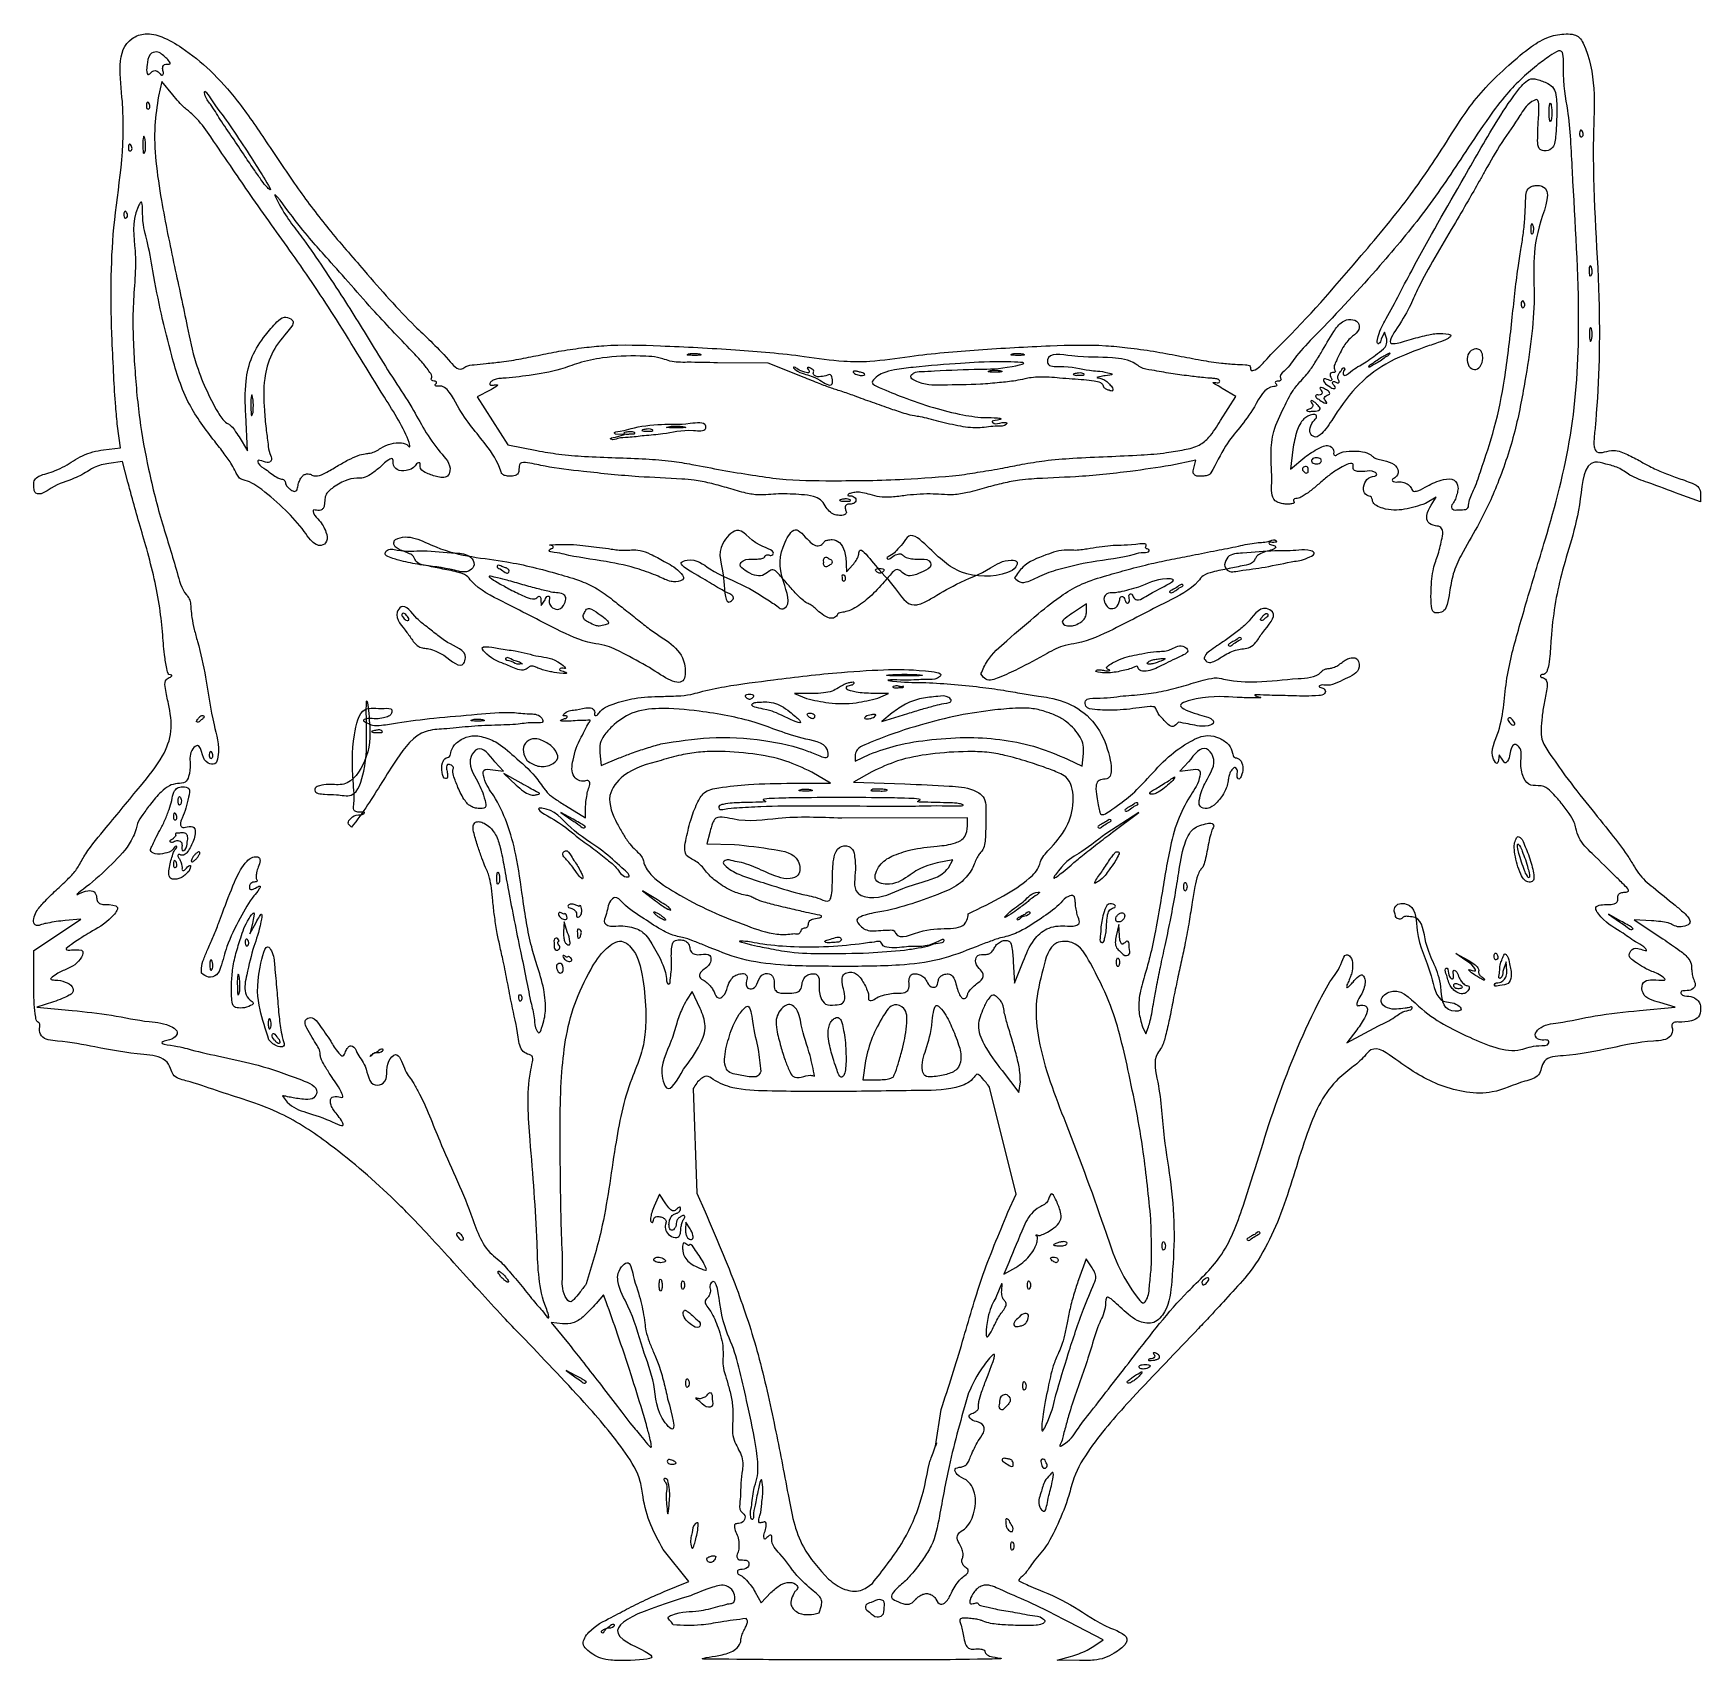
# Model space of a CAD drawing. Extents: x 7.4 to 44.5, y 24.7 to 60.9.
import ezdxf

# ---------------------------------------------------------------- set-up
doc = ezdxf.new("R2010")
doc.units = 0
doc.layers.add('Layer_1', color=7, linetype='CONTINUOUS')

msp = doc.modelspace()

# ---------------------------------------------------------------- linework, layer by layer
at = {"layer": 'Layer_1', "color": 7}
for p, q in [((10.220685, 59.843486), (10.146146, 59.515089)), ((10.170866, 60.028089), (10.170861, 60.028089)), ((10.464094, 59.546248), (10.220685, 59.843486)), ((9.938689, 59.354228), (9.938684, 59.354228)), ((41.167242, 59.32711), (41.167242, 59.32711)), ((41.864475, 58.731003), (41.864464, 58.731003)), ((9.53847, 58.41939), (9.538457, 58.41939)), ((9.842103, 58.578236), (9.842143, 58.578236)), ((11.981516, 58.500433), (11.981516, 58.500433)), ((9.438407, 56.92374), (9.43837, 56.92374)), ((40.764298, 56.646061), (40.764591, 56.646061)), ((42.065304, 55.711159), (42.065572, 55.711159)), ((40.563453, 54.929488), (40.563445, 54.929488)), ((37.455777, 54.263338), (37.384135, 54.107536)), ((37.507005, 54.102985), (37.455777, 54.263338)), ((42.06495, 54.341988), (42.065042, 54.341988)), ((22.205368, 53.774902), (22.205368, 53.774902)), ((23.731598, 53.572932), (22.599028, 53.57825)), ((24.45821, 53.279168), (23.731598, 53.572932)), ((29.411149, 53.774902), (29.411149, 53.774902)), ((37.392578, 53.640205), (37.392578, 53.640205)), ((39.336283, 53.505678), (39.336283, 53.505678)), ((25.155594, 53.23413), (25.155324, 53.234096)), ((25.883322, 53.321702), (25.883322, 53.321649)), ((28.91074, 53.400776), (28.91074, 53.400776)), ((30.760154, 53.334833), (30.760154, 53.334826)), ((12.244848, 52.813049), (12.244816, 52.813049)), ((17.53585, 52.971841), (17.244854, 52.81943)), ((17.244854, 52.81943), (17.585896, 52.287589)), ((33.801878, 52.294169), (34.145231, 52.829612)), ((34.145231, 52.829612), (33.842349, 53.006216)), ((36.13441, 52.743492), (36.134662, 52.743508)), ((12.129429, 51.617661), (12.089408, 52.417303)), ((35.980336, 52.6248), (35.980359, 52.6248)), ((9.297784, 51.68586), (9.23439, 52.164404)), ((17.585896, 52.287589), (17.926923, 51.755753)), ((20.75211, 52.025942), (20.75211, 52.025932)), ((21.152429, 52.088231), (21.152429, 52.088241)), ((21.855078, 52.155877), (21.855078, 52.155877)), ((8.924298, 51.642228), (9.297784, 51.68586)), ((11.943683, 51.927716), (12.129429, 51.617661)), ((17.926923, 51.755753), (18.577467, 51.623551)), ((20.529013, 51.979511), (20.328853, 51.990306)), ((20.328853, 51.920292), (20.529013, 51.979511)), ((20.328853, 51.9203), (20.328853, 51.920292)), ((35.416519, 51.645821), (35.366891, 51.209573)), ((9.348475, 51.378248), (9.042919, 51.340201)), ((9.466644, 50.919979), (9.348475, 51.378248)), ((33.251206, 51.412458), (32.69483, 51.292425)), ((33.208886, 51.232944), (33.251206, 51.412458)), ((35.366891, 51.209573), (35.684407, 51.478377)), ((36.03616, 51.433109), (36.036208, 51.433112)), ((13.380921, 51.081716), (13.380948, 51.08151)), ((27.985029, 51.076104), (27.985022, 51.076112)), ((35.75793, 51.206919), (35.757932, 51.206927)), ((25.555975, 50.53016), (25.555975, 50.530142)), ((38.606473, 50.584492), (38.368371, 50.445208)), ((38.499925, 50.409984), (38.606473, 50.584492)), ((44.49832, 50.480657), (44.022935, 50.652818)), ((44.49832, 50.663642), (44.49832, 50.480657)), ((15.97615, 49.081857), (15.97615, 49.081691)), ((25.084717, 49.217636), (25.084717, 49.217636)), ((25.468567, 49.088274), (25.472244, 48.92469)), ((25.472244, 48.92469), (25.615284, 49.080495)), ((33.889749, 49.083014), (33.889749, 49.083014)), ((17.958962, 48.949193), (17.958983, 48.949193)), ((21.279649, 48.827432), (21.279615, 48.827371)), ((25.433335, 48.842907), (25.433311, 48.842907)), ((26.305399, 48.945486), (26.305399, 48.945486)), ((29.21554, 48.789829), (29.21554, 48.789829)), ((18.665044, 48.301487), (18.673643, 48.176842)), ((18.673643, 48.176842), (18.759654, 48.301487)), ((32.88371, 48.566349), (32.883737, 48.566359)), ((38.49407, 48.447262), (38.494025, 48.447257)), ((15.691649, 47.930269), (15.691662, 47.930251)), ((19.193515, 48.218871), (19.193491, 48.218826)), ((24.853596, 48.037097), (24.853445, 48.036621)), ((30.819087, 48.208349), (30.507218, 48.005633)), ((30.821892, 48.036788), (30.819087, 48.208349)), ((31.557373, 48.275156), (31.557373, 48.275198)), ((34.853261, 47.991533), (34.853261, 47.991533)), ((20.095991, 47.745698), (20.095991, 47.745698)), ((30.671521, 47.789289), (30.671765, 47.789307)), ((34.184767, 47.38224), (34.184791, 47.38223)), ((16.500718, 47.070961), (16.500718, 47.070961)), ((18.259272, 46.865893), (18.259229, 46.865877)), ((32.570735, 46.989075), (32.570735, 46.989075)), ((33.439902, 46.985188), (33.439902, 46.985188)), ((18.90975, 46.695072), (18.90975, 46.69503)), ((21.082228, 46.793942), (21.082217, 46.793942)), ((27.091333, 46.632776), (27.091333, 46.632776)), ((28.467063, 46.652014), (28.467428, 46.652014)), ((31.028875, 46.702735), (31.028875, 46.702806)), ((23.403063, 46.141051), (23.403063, 46.141043)), ((24.717076, 46.214655), (24.313975, 46.214126)), ((24.313975, 46.214126), (24.584533, 46.103022)), ((26.41028, 46.213914), (26.062757, 46.216031)), ((26.168771, 46.109716), (26.168892, 46.108623)), ((26.168892, 46.108623), (26.41028, 46.213914)), ((26.738969, 46.376112), (26.738969, 46.376048)), ((11.15215, 45.726274), (11.15215, 45.726274)), ((24.207237, 45.809173), (24.207237, 45.809173)), ((24.76446, 45.715683), (24.76446, 45.715683)), ((26.114841, 45.714635), (26.114841, 45.714624)), ((26.487856, 45.78408), (26.259668, 45.59103)), ((26.259668, 45.59103), (26.838127, 45.771301)), ((27.64323, 45.993913), (27.64323, 45.993913)), ((15.129621, 45.378805), (15.129621, 45.378821)), ((17.383517, 45.631733), (17.383517, 45.631733)), ((30.549742, 45.421625), (30.549734, 45.421625)), ((32.870984, 45.57965), (32.870984, 45.579023)), ((40.329492, 45.602878), (40.329445, 45.602883)), ((21.340699, 45.092967), (21.340778, 45.092967)), ((11.339941, 44.895178), (11.339923, 44.895178)), ((17.832808, 44.488521), (17.640469, 44.691515)), ((18.359858, 44.717309), (18.359858, 44.717309)), ((19.981696, 44.897316), (20.009715, 44.608828)), ((20.009715, 44.608828), (20.410456, 44.780143)), ((25.665179, 44.712036), (25.990452, 44.865476)), ((25.665179, 44.857848), (25.665179, 44.712036)), ((30.39912, 44.752864), (30.719242, 44.596355)), ((30.719242, 44.596355), (30.749896, 44.877615)), ((33.089289, 44.691367), (32.896956, 44.488376)), ((40.008883, 44.852337), (39.993908, 44.727694)), ((40.092097, 44.727694), (40.008883, 44.852337)), ((17.595644, 44.51676), (17.832808, 44.488521)), ((18.224614, 44.219279), (17.841942, 44.437409)), ((17.841942, 44.437409), (18.113185, 44.177504)), ((24.264067, 44.217128), (25.114737, 44.222367)), ((25.114737, 44.222367), (24.699378, 44.466556)), ((26.038569, 44.474181), (25.631286, 44.237599)), ((25.631286, 44.237599), (26.774137, 44.204084)), ((32.657386, 44.20447), (32.657386, 44.20447)), ((32.896956, 44.488376), (33.134125, 44.516604)), ((10.637277, 43.902292), (10.637277, 43.902292)), ((13.704128, 43.989123), (13.704128, 43.989123)), ((18.637742, 43.993274), (18.637742, 43.993274)), ((24.68939, 44.073591), (24.68939, 44.073591)), ((26.338832, 44.075946), (26.338832, 44.075973)), ((10.539315, 43.524454), (10.539288, 43.524454)), ((19.385132, 43.41398), (19.109899, 43.565073)), ((19.109899, 43.565073), (19.352533, 43.393684)), ((19.209959, 43.720264), (19.660317, 43.445026)), ((19.660317, 43.445026), (19.660317, 43.66826)), ((25.771486, 43.711096), (25.771486, 43.71116)), ((31.984426, 43.565057), (31.250514, 43.087997)), ((31.400835, 43.128812), (31.984426, 43.565057)), ((31.882911, 43.705257), (31.882932, 43.70526)), ((14.449113, 43.236336), (14.449113, 43.237275)), ((19.660354, 43.242593), (19.660354, 43.242593)), ((22.427406, 43.121202), (22.364335, 42.864469)), ((28.167195, 43.443584), (25.368832, 43.439139)), ((28.167195, 43.266435), (28.167195, 43.443584)), ((31.282426, 43.33135), (31.282447, 43.331361)), ((10.787642, 42.907308), (10.787642, 42.907356)), ((22.364335, 42.864469), (22.976689, 42.855817)), ((10.393553, 42.344195), (10.393778, 42.344222)), ((10.539315, 42.464978), (10.539288, 42.464978)), ((10.874301, 42.484443), (10.874301, 42.484443)), ((19.49151, 42.365349), (19.49151, 42.365349)), ((27.843586, 42.513425), (27.492518, 42.447089)), ((27.741994, 42.331953), (27.843586, 42.513425)), ((30.476058, 42.396519), (30.476058, 42.396519)), ((40.41169, 42.41571), (40.411696, 42.41571)), ((40.595152, 42.515608), (40.595152, 42.515608)), ((17.727726, 42.209406), (17.727726, 42.209406)), ((20.471, 42.334099), (20.471, 42.334197)), ((25.164775, 42.150153), (25.164775, 42.150174)), ((31.32374, 42.292385), (31.32374, 42.292385)), ((33.037336, 41.991249), (33.037336, 41.991249)), ((21.263769, 41.619322), (20.925891, 41.81987)), ((20.925891, 41.81987), (21.218869, 41.59585)), ((21.263769, 41.619322), (21.263769, 41.619322)), ((19.178291, 41.303642), (19.178291, 41.303629)), ((19.508991, 41.473407), (19.508991, 41.473383)), ((21.361728, 41.258954), (21.361728, 41.258954)), ((28.185975, 41.312834), (28.18597, 41.312834)), ((29.480973, 41.27453), (29.481005, 41.274538)), ((29.483095, 41.554996), (29.483095, 41.554996)), ((31.670011, 41.26633), (31.670011, 41.26633)), ((42.721871, 41.149313), (42.446651, 41.300396)), ((42.446651, 41.300396), (42.689269, 41.129004)), ((7.896103, 40.842074), (8.420769, 41.194046)), ((8.420769, 41.194046), (8.069747, 41.160606)), ((12.184224, 40.863981), (12.320688, 41.11328)), ((12.239435, 41.097688), (12.184224, 40.863981)), ((19.182958, 41.134319), (19.171449, 40.911003)), ((19.260981, 40.885031), (19.182958, 41.134319)), ((19.260979, 40.885031), (19.260981, 40.885031)), ((19.529912, 40.96175), (19.529552, 40.96175)), ((24.455475, 40.91617), (24.455475, 40.916194)), ((31.268202, 41.082389), (31.268159, 41.082389)), ((31.541564, 41.072007), (31.480697, 40.822717)), ((31.557254, 40.822717), (31.541564, 41.072007)), ((37.747818, 41.203196), (37.747818, 41.203076)), ((42.997093, 40.977911), (42.997093, 40.977911)), ((43.407694, 41.154192), (43.016614, 41.177475)), ((43.016614, 41.177475), (43.658609, 40.753682)), ((7.370127, 39.695489), (7.37145, 40.490096)), ((7.37145, 40.490096), (7.896103, 40.842074)), ((12.140602, 40.719863), (12.140573, 40.719863)), ((19.072984, 40.707636), (19.073281, 40.707636)), ((25.364943, 40.729226), (25.364943, 40.729226)), ((26.766128, 40.500301), (26.766128, 40.500282)), ((31.768587, 40.55785), (31.768561, 40.55785)), ((11.34128, 40.255138), (11.340912, 40.255138)), ((19.278375, 40.368816), (19.278375, 40.368795)), ((29.188693, 40.250383), (29.218046, 39.763346)), ((29.218046, 39.763346), (29.409985, 40.251241)), ((31.536127, 40.308639), (31.536127, 40.308639)), ((39.269087, 40.267899), (39.043916, 40.427726)), ((39.043916, 40.427726), (39.322073, 40.27491)), ((39.902478, 40.370673), (39.902492, 40.370673)), ((40.168509, 40.240752), (40.094775, 40.022625)), ((40.181659, 40.041304), (40.168509, 40.240752)), ((11.108267, 39.990353), (11.108253, 39.990388)), ((11.944612, 39.912442), (11.944567, 39.912442)), ((19.159961, 40.10976), (19.159953, 40.10976)), ((39.434724, 39.97102), (39.434724, 39.97102)), ((40.020075, 39.778343), (40.019692, 39.778335)), ((11.771963, 39.718888), (11.771963, 39.718888)), ((18.227524, 39.494543), (18.227511, 39.494543)), ((22.038233, 39.576368), (21.90745, 39.389392)), ((22.214599, 39.202781), (22.038233, 39.576368)), ((25.402543, 39.636399), (25.402524, 39.63633)), ((39.001276, 39.611991), (39.001279, 39.61197)), ((39.194025, 39.676203), (39.194025, 39.676182)), ((7.807764, 39.348882), (7.436281, 39.230203)), ((7.436281, 39.230203), (8.227378, 39.156942)), ((43.13842, 39.156964), (43.928823, 39.230163)), ((43.928823, 39.230163), (43.593792, 39.338055)), ((12.642326, 38.946305), (12.641964, 38.946305)), ((32.065875, 38.796651), (32.14161, 38.640849)), ((32.14161, 38.640849), (32.200175, 38.796651)), ((36.614552, 38.438882), (37.319903, 38.81373)), ((36.841385, 38.726984), (36.614552, 38.438882)), ((12.608285, 38.50076), (12.608102, 38.500736)), ((12.784987, 38.568877), (12.784987, 38.568877)), ((29.174281, 38.463792), (29.174297, 38.463792)), ((15.069383, 38.220836), (15.06941, 38.220828)), ((25.465024, 38.071897), (25.465024, 38.071897)), ((25.893895, 38.033879), (25.836314, 37.613199)), ((21.842233, 37.846916), (21.842233, 37.846916)), ((23.56349, 37.797706), (23.56349, 37.797706)), ((24.762222, 37.691124), (24.762222, 37.691106)), ((25.836314, 37.613199), (26.14517, 37.613199)), ((26.511403, 37.671024), (26.511403, 37.671024)), ((27.697639, 37.733283), (27.697639, 37.733283)), ((28.938892, 37.819069), (29.310073, 37.332754)), ((29.310073, 37.332754), (29.345403, 37.569215)), ((22.058966, 37.421593), (22.138431, 35.088762)), ((29.25613, 35.068077), (28.661778, 37.446324)), ((21.307605, 35.068111), (21.187667, 34.798609)), ((21.451499, 34.854135), (21.307605, 35.068111)), ((22.138431, 35.088762), (22.321496, 34.673326)), ((29.069022, 34.662984), (29.25613, 35.068077)), ((21.780013, 34.252824), (21.780013, 34.252795)), ((21.892789, 34.444761), (21.886439, 34.28377)), ((21.989386, 34.294295), (21.892789, 34.444761)), ((21.989431, 34.294295), (21.989386, 34.294295)), ((32.252555, 34.507078), (32.252544, 34.507078)), ((16.910616, 34.135836), (16.910608, 34.135841)), ((29.64589, 33.827805), (29.645922, 33.827824)), ((30.386941, 33.975379), (30.386941, 33.975406)), ((32.554913, 33.992921), (32.554913, 33.992921)), ((34.60306, 34.148721), (34.603081, 34.148727)), ((21.429739, 33.603399), (21.429739, 33.603399)), ((22.189308, 33.704216), (22.189308, 33.704261)), ((29.043447, 33.444268), (28.978156, 33.282322)), ((28.978156, 33.282322), (29.247227, 33.437685)), ((30.186773, 33.603399), (30.186773, 33.603399)), ((30.811044, 33.624576), (30.6412, 33.162138)), ((30.94573, 33.425096), (30.811044, 33.624576)), ((17.87688, 33.229463), (17.87688, 33.229463)), ((19.675369, 33.069563), (19.675369, 33.069563)), ((21.348607, 33.151575), (21.348607, 33.151575)), ((21.846299, 33.120418), (21.846299, 33.120418)), ((29.552487, 33.120418), (29.552487, 33.120418)), ((33.527632, 33.13923), (33.527616, 33.13923)), ((20.06106, 32.824352), (19.894717, 32.63349)), ((20.119258, 32.668547), (20.06106, 32.824352)), ((19.143639, 32.183335), (18.896089, 32.212842)), ((18.896089, 32.212842), (19.278883, 31.739579)), ((22.114383, 32.294553), (22.114383, 32.294553)), ((28.725008, 32.060836), (28.725008, 32.060836)), ((29.513906, 32.273833), (29.513892, 32.273863)), ((32.228115, 31.224731), (32.228115, 31.224731)), ((32.434265, 31.417787), (32.434324, 31.417787)), ((19.45314, 31.022918), (19.227967, 31.141636)), ((19.227967, 31.141636), (19.418615, 31.001415)), ((19.678322, 30.882689), (19.678322, 30.882689)), ((21.946381, 30.939085), (21.946381, 30.939085)), ((29.452409, 30.876778), (29.452409, 30.876778)), ((31.965, 30.985834), (31.965, 30.985834)), ((21.489173, 30.513344), (21.489173, 30.513344)), ((22.477532, 30.502832), (22.477532, 30.502832)), ((29.114083, 30.531383), (29.114083, 30.531383)), ((30.137698, 30.595618), (30.137698, 30.595618)), ((20.928944, 30.238243), (20.928944, 30.238214)), ((27.453175, 29.455124), (27.582799, 30.269252)), ((30.975853, 30.29973), (30.975882, 30.300042)), ((21.679945, 29.081093), (21.679945, 29.081083)), ((29.185989, 29.084729), (29.185957, 29.084734)), ((29.921483, 29.087102), (29.921494, 29.087115)), ((21.492194, 28.69664), (21.492199, 28.69664)), ((30.086684, 28.826966), (30.086694, 28.826966)), ((22.144913, 27.513847), (22.144892, 27.513847)), ((29.123751, 27.738542), (29.123751, 27.738507)), ((21.963512, 26.44311), (21.386141, 27.158139)), ((29.181533, 27.311298), (29.181533, 27.311298)), ((22.54418, 26.949774), (22.54418, 26.949774)), ((21.411165, 26.218106), (21.963512, 26.44311)), ((26.050224, 26.401097), (26.050224, 26.401097)), ((23.441284, 26.207477), (23.573999, 25.968773)), ((23.573999, 25.968773), (23.789317, 26.196029)), ((24.730535, 26.232189), (24.730493, 26.232097)), ((27.0138, 26.049272), (27.013763, 26.049272)), ((24.86207, 25.741647), (24.912473, 25.908853)), ((26.313151, 25.865972), (26.313199, 25.865972)), ((20.221027, 25.41047), (20.221048, 25.410457)), ((31.193626, 25.14526), (30.429544, 25.538092)), ((30.979991, 24.999266), (31.193626, 25.14526)), ((19.825234, 24.822108), (19.825401, 24.822373)), ((30.165863, 24.688012), (30.466109, 24.770639)), ((30.660779, 24.682932), (30.165863, 24.688012))]:
    msp.add_line(p, q, dxfattribs=at)
for points, knots in [([(9.23439, 52.164404), (9.220405, 52.310147), (9.184511, 52.684235), (9.149313, 53.322642), (9.08345, 54.646756), (9.072995, 56.751427), (9.522783, 58.74019), (9.160006, 60.678486), (9.877293, 60.942583), (10.272151, 60.83341), (10.759379, 60.549657), (11.337122, 60.080616), (11.962489, 59.370464), (12.577587, 58.460896), (13.219258, 57.485119), (13.949519, 56.524112), (14.821799, 55.531369), (15.729176, 54.475972), (16.400767, 53.905037), (16.833233, 53.369389), (17.018144, 53.523253), (17.207399, 53.537383), (17.470985, 53.566319), (17.821303, 53.599567), (18.227368, 53.666576), (18.671075, 53.758651), (19.137633, 53.851066), (19.606891, 53.91794), (20.340109, 53.992244), (21.467289, 53.955706), (22.955027, 53.879477), (24.319099, 53.765959), (25.309794, 53.603417), (26.10108, 53.603531), (27.093971, 53.762906), (28.434823, 53.879913), (29.890277, 53.957986), (31.000479, 53.990299), (31.766801, 53.915242), (32.306103, 53.840413), (32.850043, 53.738597), (33.352939, 53.639679), (33.770526, 53.574185), (34.109789, 53.543893), (34.307218, 53.541624), (34.484633, 53.526703), (34.468127, 53.380749), (34.669689, 53.462005), (34.829255, 53.672036), (35.664934, 54.478548), (36.691864, 55.674935), (37.958678, 57.161657), (38.725928, 58.308583), (39.255641, 59.163211), (39.718164, 59.740892), (40.209774, 60.193595), (40.665442, 60.591333), (41.096157, 60.856071), (41.43593, 60.904526), (41.667399, 60.900741), (41.812627, 60.829012), (42.195036, 60.109449), (42.019628, 58.080262), (42.282669, 55.316806), (42.238448, 53.084087), (42.133592, 51.976715), (42.112576, 51.759604), (42.180504, 51.516509), (42.529569, 51.67873), (42.833328, 51.556881), (43.110868, 51.417139), (43.377466, 51.258776), (43.661503, 51.134476), (43.983785, 51.013861), (44.249582, 50.927432), (44.475934, 50.821155), (44.49169, 50.710291), (44.49832, 50.663642)], [0, 0, 0, 0, 0.439263, 1.12749, 1.91595, 4.431279, 7.239938, 8.666197, 8.972292, 9.346511, 9.855507, 10.662746, 11.565298, 12.684449, 13.95287, 15.07224, 16.290472, 17.965773, 19.025321, 19.388303, 19.491225, 19.681723, 19.946038, 20.291883, 20.735075, 21.180433, 21.651283, 22.161622, 22.601949, 23.860482, 25.53559, 27.074682, 27.964164, 28.541696, 29.439223, 30.975694, 32.57744, 33.814605, 34.299493, 34.885692, 35.44729, 35.960485, 36.419502, 36.725957, 36.955062, 37.068339, 37.159079, 37.243152, 37.547343, 38.048462, 40.609863, 42.367696, 43.878508, 44.748264, 45.382236, 46.091406, 46.74771, 47.202057, 47.579026, 47.760962, 47.889845, 48.041061, 50.133387, 53.730962, 56.472388, 56.811019, 57.049053, 57.141774, 57.493047, 57.820486, 58.150483, 58.417364, 58.750982, 59.080699, 59.439506, 59.624075, 59.758151, 59.758151, 59.758151, 59.758151]), ([(10.170861, 60.028089), (10.189747, 60.003056), (10.216348, 59.967795), (10.273604, 60.017848), (10.239633, 60.09019), (10.236718, 60.165979), (10.280804, 60.231822), (10.339745, 60.231789), (10.42054, 60.22348), (10.379151, 60.317236), (10.283033, 60.388571), (10.143974, 60.539724), (9.908581, 60.446257), (9.900309, 60.229572), (9.874803, 60.100009), (9.90219, 59.976493), (9.982547, 60.03639), (10.024432, 60.08881), (10.114364, 60.089333), (10.149418, 60.051338), (10.170866, 60.028089)], [0, 0, 0, 0, 0.073309, 0.10326, 0.190365, 0.273063, 0.331935, 0.39914, 0.455483, 0.503575, 0.62468, 0.865873, 1.018069, 1.263838, 1.41709, 1.479598, 1.543961, 1.63586, 1.693497, 1.784359, 1.784359, 1.784359, 1.784359]), ([(39.993908, 44.727694), (39.992409, 44.709731), (39.99011, 44.682173), (39.954297, 44.648326), (39.776267, 44.861801), (40.112806, 45.501563), (40.122199, 46.468988), (40.385378, 47.446574), (40.621069, 48.255536), (40.819028, 48.925991), (41.200842, 50.163709), (41.683496, 51.980475), (41.845016, 54.770544), (41.672722, 57.109444), (41.583172, 59.135647), (41.412403, 59.828322), (41.462674, 60.61876), (41.116215, 60.399716), (40.865479, 60.219024), (40.511528, 59.920844), (40.140911, 59.534942), (39.725629, 58.976743), (39.144333, 58.093391), (38.384149, 56.955449), (37.242773, 55.591732), (36.289661, 54.56163), (35.507643, 53.774808), (35.327196, 53.475259), (35.092323, 53.277469), (35.164704, 53.20756), (35.133891, 53.171784), (35.090633, 53.172349), (35.047895, 53.172955), (35.01635, 53.139514), (35.040806, 53.110055), (35.065145, 53.080498), (35.033363, 53.046902), (34.790788, 53.059345), (34.49313, 52.381385), (33.951806, 51.873205), (33.701629, 51.316222), (33.558348, 51.07864), (33.474187, 51.060023), (33.372502, 51.053529), (33.261042, 51.043431), (33.176455, 51.128488), (33.196621, 51.193439), (33.208886, 51.232944)], [0, 0, 0, 0, 0.054284, 0.083279, 0.117567, 0.733486, 1.939191, 3.113364, 3.721077, 4.473842, 5.208709, 7.608343, 10.098999, 13.495624, 14.850331, 15.818626, 16.192677, 16.395268, 16.768266, 17.230574, 17.738633, 18.383678, 19.308972, 20.913636, 22.489554, 24.60988, 25.225982, 25.667233, 25.842249, 25.87935, 25.908271, 25.956586, 26.005231, 26.033948, 26.069095, 26.104212, 26.133063, 26.182, 26.805225, 27.888934, 28.56628, 28.615172, 28.696268, 28.803392, 28.934051, 29.007176, 29.120698, 29.120698, 29.120698, 29.120698]), ([(37.384135, 54.107536), (37.377492, 54.063937), (37.369553, 54.011841), (37.284256, 53.995089), (37.331673, 54.275045), (37.568406, 54.682757), (38.253498, 56.01637), (39.077236, 57.438759), (39.883786, 58.85055), (40.339583, 59.552486), (40.672559, 59.929658), (40.866232, 59.887778), (40.977152, 59.851463), (41.106487, 59.795472), (41.251245, 59.693419), (41.296513, 59.436316), (41.295477, 59.074536), (41.285079, 58.703059), (41.236226, 58.344175), (41.028109, 58.272749), (40.869113, 58.352158), (40.86824, 58.604161), (40.874907, 58.922188), (40.90601, 59.180361), (40.88343, 59.477483), (40.623975, 59.335165), (40.437075, 59.003885), (40.05027, 58.485838), (39.774278, 57.988567), (39.52894, 57.551331), (39.294126, 57.145552), (38.851396, 56.370866), (38.212547, 55.344549), (37.984945, 54.686925), (37.494127, 53.996338), (37.729566, 54.010805), (37.868618, 54.046122), (38.113833, 54.123588), (38.434493, 54.206045), (38.659882, 54.244426), (38.995666, 54.209661), (38.817236, 54.080274), (38.629396, 54.022062), (38.14302, 53.851719), (37.490068, 53.601404), (36.772093, 53.037184), (36.402734, 52.487165), (36.165701, 52.115335), (36.050906, 51.990511), (35.926674, 51.901227), (35.785392, 51.979626), (35.79604, 52.154951), (35.858897, 52.28028), (35.953845, 52.35597), (35.934986, 52.43302), (35.798442, 52.422289), (35.623127, 52.330643), (35.477247, 52.022991), (35.438728, 51.783755), (35.416519, 51.645821)], [0, 0, 0, 0, 0.112901, 0.134904, 0.226949, 0.670432, 1.941811, 4.342532, 5.836512, 6.676664, 7.02729, 7.122812, 7.248815, 7.380036, 7.547912, 7.750007, 8.119793, 8.640362, 8.911123, 9.091816, 9.206409, 9.388082, 9.767711, 10.164104, 10.301661, 10.424133, 10.833407, 11.553611, 12.297175, 12.553806, 13.057164, 13.698284, 15.276746, 16.296994, 16.665598, 16.746503, 16.908291, 17.118376, 17.516903, 17.832019, 18.018732, 18.1028, 18.339067, 18.681435, 19.601433, 20.454092, 21.358106, 21.584085, 21.766792, 21.877313, 22.005284, 22.14993, 22.346853, 22.434438, 22.473497, 22.547346, 22.769014, 23.079474, 23.502202, 23.502202, 23.502202, 23.502202]), ([(10.146146, 59.515089), (10.11356, 59.29753), (10.041808, 58.818498), (10.080147, 58.036235), (10.23752, 56.989459), (10.49372, 55.764282), (10.754631, 54.562031), (10.938319, 53.644528), (11.189431, 53.00734), (11.415545, 52.563919), (11.597874, 52.268288), (11.762873, 52.189352), (11.847097, 52.072624), (11.90905, 51.979676), (11.943683, 51.927716)], [0, 0, 0, 0, 0.65868, 1.450313, 2.336175, 3.834574, 5.202887, 6.02896, 6.638022, 7.240718, 7.548849, 7.630862, 7.779627, 7.968219, 7.968219, 7.968219, 7.968219]), ([(13.380948, 51.08151), (13.401357, 51.091232), (13.442651, 51.110902), (13.516927, 51.107718), (13.589303, 51.062757), (13.718487, 51.051129), (13.90227, 51.14424), (14.122341, 51.27498), (14.362679, 51.413546), (14.568578, 51.51098), (14.735746, 51.55372), (14.870953, 51.564842), (14.990646, 51.609117), (15.134496, 51.698656), (15.315759, 51.792231), (15.548108, 51.805877), (15.672032, 51.775851), (15.744896, 51.693213), (15.748683, 51.755023), (15.631165, 52.100868), (14.996388, 53.091631), (14.176996, 54.462981), (13.320074, 55.74914), (12.655879, 56.658742), (12.2176, 57.282347), (11.771109, 57.937324), (11.382409, 58.50333), (11.070937, 58.961102), (10.852472, 59.157989), (10.707943, 59.270835), (10.593886, 59.394568), (10.509462, 59.49323), (10.464094, 59.546248)], [0, 0, 0, 0, 0.06718, 0.135918, 0.211565, 0.318839, 0.506961, 0.812368, 1.094187, 1.33749, 1.493176, 1.608873, 1.743004, 1.870593, 2.117259, 2.35183, 2.524106, 2.553769, 2.582298, 2.651499, 3.802807, 5.835268, 7.603054, 8.397028, 9.21828, 9.889102, 10.773981, 11.283224, 11.539354, 11.652511, 11.832851, 12.042335, 12.042335, 12.042335, 12.042335]), ([(11.981516, 58.500433), (11.85256, 58.696274), (11.625277, 59.041439), (11.429435, 59.264883), (11.158629, 59.698229), (11.187276, 59.475635), (11.340011, 59.307044), (11.532988, 58.968222), (11.798008, 58.593523), (12.054606, 58.210503), (12.263646, 57.891716), (12.441175, 57.648825), (12.528129, 57.515898), (12.685766, 57.381311), (12.465019, 57.745026), (12.32145, 57.984212), (12.106809, 58.310164), (11.981516, 58.500433)], [0, 0, 0, 0, 0.64913, 1.144078, 1.37869, 1.437804, 1.692093, 2.092046, 2.583661, 3.077687, 3.46717, 3.743654, 3.941988, 4.021746, 4.194792, 4.645744, 5.278111, 5.278111, 5.278111, 5.278111]), ([(9.938684, 59.354228), (9.93013, 59.368718), (9.916364, 59.392037), (9.876247, 59.363595), (9.879292, 59.314871), (9.876893, 59.269571), (9.896008, 59.226187), (9.936864, 59.232111), (9.958086, 59.26566), (9.960351, 59.311124), (9.946253, 59.339176), (9.938689, 59.354228)], [0, 0, 0, 0, 0.0405, 0.065178, 0.119326, 0.174502, 0.20943, 0.238927, 0.27702, 0.320026, 0.369818, 0.369818, 0.369818, 0.369818]), ([(41.167242, 59.32711), (41.159579, 59.346171), (41.141032, 59.392303), (41.124383, 59.253438), (41.126107, 59.155485), (41.125125, 59.058688), (41.140079, 58.918308), (41.182706, 59.016095), (41.181347, 59.093859), (41.187191, 59.214521), (41.173655, 59.290915), (41.167242, 59.32711)], [0, 0, 0, 0, 0.044616, 0.107983, 0.257262, 0.406542, 0.469911, 0.514514, 0.625392, 0.748537, 0.859413, 0.859413, 0.859413, 0.859413]), ([(41.864464, 58.731003), (41.855911, 58.745493), (41.842146, 58.768813), (41.802032, 58.740369), (41.805087, 58.691645), (41.802678, 58.646348), (41.821788, 58.602957), (41.862649, 58.608886), (41.883871, 58.642435), (41.886139, 58.6879), (41.87204, 58.715951), (41.864475, 58.731003)], [0, 0, 0, 0, 0.0405, 0.065175, 0.119322, 0.174499, 0.209423, 0.238927, 0.27702, 0.320025, 0.369819, 0.369819, 0.369819, 0.369819]), ([(9.538457, 58.41939), (9.529902, 58.433881), (9.516136, 58.4572), (9.476018, 58.428758), (9.479076, 58.380037), (9.476632, 58.334725), (9.495776, 58.29135), (9.53664, 58.297264), (9.557866, 58.330822), (9.560131, 58.376286), (9.546034, 58.404338), (9.53847, 58.41939)], [0, 0, 0, 0, 0.040502, 0.065179, 0.119327, 0.174501, 0.209437, 0.23895, 0.277044, 0.320051, 0.369844, 0.369844, 0.369844, 0.369844]), ([(9.842143, 58.578236), (9.834634, 58.600471), (9.819078, 58.646531), (9.795613, 58.528044), (9.799418, 58.436226), (9.801232, 58.348261), (9.80914, 58.216626), (9.858763, 58.290211), (9.854833, 58.363838), (9.861974, 58.471549), (9.848625, 58.543221), (9.842103, 58.578236)], [0, 0, 0, 0, 0.048919, 0.101337, 0.234846, 0.372812, 0.436481, 0.471399, 0.566564, 0.678516, 0.785459, 0.785459, 0.785459, 0.785459]), ([(32.69483, 51.292425), (32.395135, 51.246487), (31.691654, 51.138656), (30.656169, 51.033799), (29.830127, 51.012382), (29.291718, 50.966593), (28.957193, 50.898406), (28.573978, 50.798324), (28.210856, 50.69205), (27.872953, 50.631191), (27.59456, 50.648029), (27.322325, 50.66261), (27.043744, 50.651071), (26.743712, 50.620682), (26.468339, 50.581763), (26.212595, 50.58309), (26.012534, 50.639555), (25.842922, 50.687121), (25.696371, 50.705821), (25.592388, 50.67646), (25.516275, 50.666362), (25.493384, 50.608222), (25.569691, 50.624282), (25.618034, 50.609153), (25.669083, 50.57639), (25.690476, 50.523289), (25.665855, 50.46977), (25.610708, 50.437269), (25.543357, 50.428476), (25.473126, 50.42932), (25.42993, 50.36843), (25.453847, 50.304987), (25.483667, 50.232353), (25.407574, 50.176077), (25.310066, 50.179328), (25.190247, 50.195334), (25.078533, 50.274537), (24.995142, 50.397295), (24.907668, 50.542439), (24.707252, 50.620764), (24.478095, 50.643066), (24.216037, 50.659974), (23.97055, 50.662505), (23.726426, 50.643017), (23.469585, 50.628799), (23.153821, 50.690231), (22.807138, 50.797786), (22.43928, 50.901351), (22.107174, 50.970423), (21.577387, 51.007706), (20.749334, 51.036273), (19.748276, 51.143923), (18.887105, 51.235464), (18.471789, 51.34363), (18.185497, 51.371509), (18.177676, 51.218579), (18.172257, 51.115815), (18.084187, 51.053654), (17.979555, 51.05139), (17.880283, 51.059098), (17.794815, 51.093457), (17.714572, 51.36754), (17.368871, 51.885255), (16.888999, 52.380907), (16.569496, 53.105264), (16.343877, 53.053393), (16.299752, 53.077746), (16.325147, 53.110712), (16.349664, 53.136411), (16.325225, 53.172896), (16.28369, 53.171117), (16.240432, 53.175732), (16.212933, 53.216793), (16.254036, 53.279446), (16.158479, 53.413917), (16.02403, 53.596807), (15.571273, 54.064144), (14.867992, 54.806398), (13.890996, 55.937118), (13.390263, 56.465481), (12.626369, 57.516672), (12.985737, 56.811243), (13.34189, 56.39982), (13.830524, 55.669777), (14.247469, 55.046523), (14.63678, 54.423125), (15.011909, 53.807654), (15.391185, 53.194464), (15.892821, 52.451041), (16.207479, 51.780808), (16.700274, 51.297674), (16.578392, 50.995877), (16.315708, 51.049679), (16.124989, 51.109551), (15.946745, 51.219388), (15.988886, 51.350162), (15.908076, 51.35853), (15.849852, 51.233776), (15.679369, 51.166146), (15.462624, 51.172443), (15.358621, 51.303927), (15.385487, 51.473684), (15.196502, 51.378015), (15.083863, 51.247537), (14.892155, 51.102111), (14.723538, 51.004256), (14.523676, 51.018455), (14.27513, 50.957089), (14.041477, 50.812268), (13.86514, 50.659523), (13.855906, 50.536784), (13.845432, 50.471344), (13.841699, 50.401417), (13.819878, 50.335078), (13.763567, 50.293576), (13.691636, 50.281897), (13.576232, 50.325216), (13.617144, 50.168045), (13.758956, 50.059934), (13.875918, 49.84896), (13.935295, 49.612169), (13.784366, 49.489178), (13.636634, 49.5344), (13.51202, 49.651637), (13.319677, 49.934861), (12.968027, 50.324594), (12.528681, 50.704401), (12.189631, 50.941127), (11.985813, 50.978635), (11.911453, 51.051099), (11.857372, 51.170367), (11.764474, 51.344375), (11.60346, 51.570813), (11.265752, 52.002393), (10.755518, 52.669492), (10.353222, 53.997575), (10.093267, 55.169396), (9.909255, 56.29538), (9.779476, 56.640044), (9.799358, 57.259475), (9.525274, 56.724204), (9.694798, 56.008314), (9.547232, 54.807044), (9.60435, 53.56417), (9.706876, 52.352618), (9.922119, 51.167317), (10.210371, 50.024357), (10.515132, 49.111841), (10.662682, 48.524705), (10.834197, 48.339522), (10.862214, 48.225838), (10.872075, 48.077662), (10.890281, 47.879661), (10.941571, 47.637975), (11.066384, 47.201195), (11.228835, 46.499446), (11.332657, 45.613607), (11.526916, 45.027323), (11.433187, 44.610327), (11.204287, 44.663705), (11.124085, 44.83085), (11.060827, 45.122385), (10.831523, 44.924702), (10.857222, 44.663419), (10.849449, 44.41269), (10.750095, 44.210664), (10.561625, 44.216586), (10.370182, 44.168258), (10.168685, 43.995268), (9.980106, 43.772996), (9.81063, 43.536926), (9.68474, 43.357408), (9.637022, 43.119521), (9.454103, 42.76278), (9.046785, 42.343929), (8.602543, 41.948658), (8.405543, 41.810262), (8.305555, 41.725651), (8.447034, 41.787234), (8.530966, 41.833968), (8.733773, 41.822882), (8.773972, 41.68744), (8.77311, 41.579611), (8.865968, 41.517519), (9.010251, 41.520294), (9.327741, 41.500228), (9.007958, 41.099371), (8.63308, 40.913637), (8.361226, 40.734863), (8.024573, 40.498536), (8.271037, 40.504079), (8.523561, 40.53403), (8.36386, 40.185893), (8.07802, 40.073913), (7.882837, 39.981719), (7.700944, 39.837411), (7.916104, 39.836626), (8.046139, 39.806763), (8.232298, 39.722217), (8.261691, 39.552861), (8.131807, 39.483218), (7.994581, 39.412878), (7.873926, 39.371546), (7.807764, 39.348882)], [0, 0, 0, 0, 0.909592, 2.135107, 3.118692, 3.388104, 3.754682, 4.140938, 4.576087, 4.890795, 5.163584, 5.40949, 5.709018, 5.998585, 6.31396, 6.543611, 6.758987, 6.932966, 7.076124, 7.189012, 7.264771, 7.284721, 7.340731, 7.405136, 7.461449, 7.511682, 7.562568, 7.623271, 7.695317, 7.767878, 7.819385, 7.888841, 7.963416, 8.02262, 8.131216, 8.253335, 8.379679, 8.526295, 8.699905, 8.871025, 9.143167, 9.393907, 9.657836, 9.878698, 10.129052, 10.425978, 10.836375, 11.219107, 11.572233, 11.851206, 12.811223, 14.04934, 14.91148, 15.310607, 15.470979, 15.598891, 15.692076, 15.772868, 15.890956, 15.998634, 16.078144, 16.14176, 16.817302, 17.896894, 18.501939, 18.557999, 18.586814, 18.619889, 18.65667, 18.683651, 18.727614, 18.77379, 18.809069, 18.852926, 18.970063, 19.230046, 19.583128, 20.877719, 22.425876, 23.599916, 24.214144, 24.437191, 25.401209, 26.1599, 26.976671, 27.675044, 28.359308, 29.138775, 29.844761, 31.017845, 31.489351, 31.619913, 31.860939, 32.126418, 32.305485, 32.383128, 32.412949, 32.508046, 32.736033, 32.937683, 33.105202, 33.206245, 33.293635, 33.565448, 33.815172, 33.991066, 34.133046, 34.402478, 34.740223, 34.977878, 35.032294, 35.103904, 35.177222, 35.242596, 35.306209, 35.371839, 35.476039, 35.535774, 35.744842, 36.042833, 36.246024, 36.402847, 36.516585, 36.677631, 36.909852, 37.542215, 38.241547, 38.664215, 38.750615, 38.850936, 38.959013, 39.143478, 39.441654, 39.790566, 40.790066, 41.93605, 43.873289, 44.548789, 45.105779, 45.424013, 45.53572, 46.519792, 47.770511, 49.051062, 50.273227, 51.408319, 52.665979, 53.791508, 54.334137, 54.417918, 54.537, 54.673506, 54.866332, 55.131702, 55.413612, 56.228186, 57.302116, 58.022015, 58.195812, 58.344929, 58.567899, 58.80147, 58.928779, 59.267008, 59.554883, 59.697155, 59.871681, 60.060147, 60.290808, 60.646031, 60.93742, 61.166702, 61.289939, 61.659691, 62.341002, 63.093984, 63.231081, 63.286933, 63.32706, 63.546739, 63.692939, 63.827015, 63.920566, 64.001859, 64.122209, 64.388322, 64.622048, 65.227908, 65.718309, 65.885501, 66.004138, 66.260253, 66.437931, 66.86581, 67.14686, 67.239212, 67.336444, 67.572793, 67.757752, 67.884912, 67.985627, 68.156762, 68.364541, 68.364541, 68.364541, 68.364541]), ([(35.684407, 51.478377), (35.782362, 51.54772), (35.944799, 51.662712), (36.228736, 51.781566), (36.345441, 51.627606), (36.311789, 51.531849), (36.372605, 51.506295), (36.47077, 51.594454), (36.685255, 51.610329), (36.934241, 51.620588), (37.126683, 51.558835), (37.21824, 51.464641), (37.322215, 51.428513), (37.479445, 51.394804), (37.660404, 51.349461), (37.794258, 51.170916), (37.733788, 51.031795), (37.607364, 50.976916), (37.679488, 50.909437), (37.773822, 50.939267), (37.885833, 50.917383), (37.983611, 50.876327), (38.050189, 50.806111), (38.088537, 50.699174), (38.254296, 50.742378), (38.447521, 50.863785), (38.706079, 50.97439), (39.015661, 51.021622), (39.109127, 50.828486), (39.081112, 50.690015), (39.048282, 50.573439), (39.006559, 50.465814), (38.925397, 50.383194), (38.987165, 50.28774), (39.09222, 50.310181), (39.186309, 50.307354), (39.252852, 50.310402), (39.328726, 50.333777), (39.330215, 50.528606), (39.469114, 50.768347), (39.65602, 51.343886), (39.933686, 52.148988), (40.155716, 53.281869), (40.271075, 54.284257), (40.357386, 55.111443), (40.422812, 55.641615), (40.491544, 56.075584), (40.549365, 56.433004), (40.582342, 56.749397), (40.595894, 57.045923), (40.597784, 57.272365), (40.633172, 57.453773), (40.741068, 57.519124), (40.832478, 57.527349), (40.905277, 57.531511), (41.207367, 57.44579), (40.687132, 56.245946), (40.872555, 55.04576), (40.634231, 53.395859), (40.377699, 52.027244), (40.017752, 50.936463), (39.594972, 50.019653), (39.19821, 49.382573), (38.97361, 48.894111), (38.912927, 48.514071), (38.873243, 48.239802), (38.802769, 48.05331), (38.675303, 48.004223), (38.530781, 48.007715), (38.48904, 48.216514), (38.49202, 48.353247), (38.49407, 48.447262)], [0, 0, 0, 0, 0.375754, 0.623103, 0.777337, 0.836879, 0.87035, 0.93999, 1.193391, 1.49634, 1.69347, 1.770886, 1.884443, 2.014541, 2.257886, 2.431445, 2.595309, 2.677136, 2.714336, 2.833414, 2.949082, 3.054384, 3.142992, 3.241996, 3.338955, 3.573762, 3.964584, 4.20172, 4.382546, 4.497365, 4.625406, 4.741887, 4.856029, 4.910614, 5.031715, 5.131324, 5.202684, 5.231497, 5.358604, 5.67425, 6.110115, 7.137728, 8.24765, 9.555984, 10.166922, 10.742451, 11.158222, 11.485168, 11.828053, 12.113448, 12.370322, 12.521454, 12.631722, 12.718897, 12.796275, 12.850006, 13.625215, 15.346105, 17.208138, 18.349181, 19.56473, 20.633473, 21.370719, 21.815943, 22.235938, 22.509679, 22.666589, 22.789204, 22.904053, 23.038321, 23.333818, 23.333818, 23.333818, 23.333818]), ([(9.43837, 56.92374), (9.429817, 56.938231), (9.416052, 56.96155), (9.375935, 56.933107), (9.379003, 56.884386), (9.376555, 56.839078), (9.395695, 56.7957), (9.436554, 56.801625), (9.457799, 56.835167), (9.460057, 56.880637), (9.445967, 56.908689), (9.438407, 56.92374)], [0, 0, 0, 0, 0.0405, 0.065176, 0.119322, 0.174496, 0.20943, 0.238934, 0.277038, 0.320044, 0.369833, 0.369833, 0.369833, 0.369833]), ([(40.764591, 56.646061), (40.756645, 56.661689), (40.741859, 56.690767), (40.711294, 56.627909), (40.715982, 56.567256), (40.714862, 56.507517), (40.727431, 56.434707), (40.774633, 56.465048), (40.780374, 56.516357), (40.785189, 56.580804), (40.771293, 56.62421), (40.764298, 56.646061)], [0, 0, 0, 0, 0.038187, 0.071055, 0.150555, 0.234351, 0.277342, 0.305292, 0.362227, 0.429408, 0.497511, 0.497511, 0.497511, 0.497511]), ([(42.065572, 55.711159), (42.057615, 55.726789), (42.042815, 55.755866), (42.012269, 55.693006), (42.016961, 55.632357), (42.015837, 55.572615), (42.028397, 55.49981), (42.075616, 55.530139), (42.081362, 55.581455), (42.086195, 55.645902), (42.072299, 55.689308), (42.065304, 55.711159)], [0, 0, 0, 0, 0.038202, 0.071064, 0.150562, 0.234356, 0.277344, 0.305305, 0.362243, 0.429425, 0.497526, 0.497526, 0.497526, 0.497526]), ([(12.089408, 52.417303), (12.080511, 52.667472), (12.064874, 53.107149), (12.200501, 53.729793), (12.494518, 54.157339), (12.729443, 54.44013), (12.928324, 54.620657), (13.078035, 54.578326), (13.166249, 54.490668), (13.10417, 54.361371), (12.914478, 54.158054), (12.636608, 53.791237), (12.476309, 53.18591), (12.495592, 52.622944), (12.535378, 52.137634), (12.585408, 51.812367), (12.60359, 51.582337), (12.693381, 51.442696), (12.608261, 51.339242), (12.505787, 51.374627), (12.337313, 51.433528), (12.39254, 51.277216), (12.531366, 51.219628), (12.668676, 51.099231), (12.784837, 51.026704), (12.870974, 50.991164), (12.929756, 50.9853), (12.965425, 50.953282), (12.972725, 50.906057), (12.988714, 50.851393), (13.03581, 50.796748), (13.097118, 50.750944), (13.167766, 50.699867), (13.247544, 50.753541), (13.250728, 50.847783), (13.282321, 50.942207), (13.321506, 51.02545), (13.362848, 51.0646), (13.380921, 51.081716)], [0, 0, 0, 0, 0.749593, 1.317425, 1.878448, 2.266829, 2.462623, 2.608736, 2.693014, 2.792633, 2.980662, 3.562833, 4.125367, 4.827519, 5.239595, 5.590618, 5.80547, 5.949118, 6.012166, 6.149355, 6.280931, 6.330798, 6.549619, 6.727896, 6.874179, 6.959277, 7.005069, 7.048096, 7.090658, 7.145028, 7.217923, 7.298839, 7.385633, 7.441712, 7.547769, 7.648503, 7.744001, 7.818179, 7.818179, 7.818179, 7.818179]), ([(40.563445, 54.929488), (40.554891, 54.943978), (40.541125, 54.967297), (40.501005, 54.938856), (40.504059, 54.890133), (40.501621, 54.844821), (40.520771, 54.801448), (40.561619, 54.807375), (40.582856, 54.840911), (40.585115, 54.88638), (40.571017, 54.914435), (40.563453, 54.929488)], [0, 0, 0, 0, 0.0405, 0.065179, 0.11933, 0.174503, 0.20944, 0.238941, 0.277023, 0.320034, 0.369833, 0.369833, 0.369833, 0.369833]), ([(38.368371, 50.445208), (38.213917, 50.394083), (37.902861, 50.291122), (37.502996, 50.288421), (37.191993, 50.42331), (37.185621, 50.559323), (37.146485, 50.607776), (37.062121, 50.617027), (36.961056, 50.727115), (37.009406, 50.91078), (37.102111, 51.046722), (37.333615, 51.0625), (37.187896, 51.195438), (37.033116, 51.151629), (36.884553, 51.153982), (36.764248, 51.178523), (36.751057, 51.257484), (36.772567, 51.339834), (36.65542, 51.3364), (36.550494, 51.282232), (36.376488, 51.188694), (36.190839, 51.049911), (35.99562, 50.882643), (35.810804, 50.722815), (35.652691, 50.614839), (35.531273, 50.552617), (35.461421, 50.557337), (35.417316, 50.525313), (35.443823, 50.495086), (35.451987, 50.449294), (35.376405, 50.435061), (35.298824, 50.427154), (35.19271, 50.438407), (35.098807, 50.461802), (34.922846, 50.560067), (34.964177, 51.020356), (34.910128, 51.495212), (34.965874, 52.092796), (35.200803, 52.537818), (35.38079, 52.930154), (35.576996, 53.158418), (35.749506, 53.341), (35.894664, 53.553808), (36.089878, 53.875169), (36.270669, 54.202618), (36.479285, 54.496074), (36.698142, 54.565061), (36.891385, 54.500445), (36.906428, 54.285856), (36.713433, 54.159684), (36.525142, 53.93819), (36.418547, 53.682944), (36.304186, 53.469371), (36.372543, 53.38462), (36.338946, 53.359019), (36.302093, 53.361665), (36.253396, 53.353164), (36.238047, 53.301318), (36.257779, 53.255617), (36.298134, 53.212151), (36.257717, 53.169684), (36.198381, 53.208045), (36.078883, 53.240384), (36.126554, 53.095188), (36.230909, 53.06984), (36.306707, 52.99289), (36.383373, 53.019352), (36.324989, 53.081239), (36.28897, 53.126093), (36.321384, 53.177073), (36.375154, 53.147644), (36.419313, 53.123825), (36.463371, 53.156171), (36.422638, 53.202028), (36.414423, 53.262301), (36.435748, 53.341473), (36.488874, 53.392918), (36.534134, 53.48582), (36.595417, 53.434166), (36.517835, 53.382186), (36.553877, 53.254094), (36.784865, 53.460656), (37.016402, 53.562898), (37.287827, 53.774449), (37.510599, 53.937438), (37.507979, 54.058115), (37.507005, 54.102985)], [0, 0, 0, 0, 0.48082, 0.968323, 1.245342, 1.306038, 1.361454, 1.414361, 1.552018, 1.743732, 1.919304, 2.075628, 2.147158, 2.366057, 2.529487, 2.616557, 2.68468, 2.753442, 2.810428, 2.959693, 3.138863, 3.388933, 3.657639, 3.910067, 4.11797, 4.240467, 4.298792, 4.332769, 4.367098, 4.39871, 4.453208, 4.545966, 4.657949, 4.761634, 4.838921, 5.238635, 5.898982, 6.393645, 6.979486, 7.399584, 7.680943, 7.876842, 8.152944, 8.451355, 9.002314, 9.292734, 9.487282, 9.660793, 9.815719, 10.014654, 10.304491, 10.676856, 10.893092, 10.921051, 10.947278, 10.992704, 11.03804, 11.077834, 11.133123, 11.190752, 11.217046, 11.276949, 11.384394, 11.4529, 11.610926, 11.711892, 11.738221, 11.811919, 11.876243, 11.903381, 11.962691, 12.020919, 12.046619, 12.095519, 12.159214, 12.235829, 12.321053, 12.413577, 12.430949, 12.527627, 12.584118, 12.749522, 13.124348, 13.534749, 13.752281, 13.881037, 13.881037, 13.881037, 13.881037]), ([(42.065042, 54.341988), (42.056701, 54.351955), (42.033852, 54.379255), (42.022272, 54.276964), (42.022453, 54.203135), (42.018298, 54.128082), (42.043434, 54.035639), (42.078778, 54.116145), (42.082905, 54.175591), (42.086999, 54.26489), (42.071881, 54.317752), (42.06495, 54.341988)], [0, 0, 0, 0, 0.03048, 0.083485, 0.194322, 0.300801, 0.343032, 0.386034, 0.4733, 0.562862, 0.638688, 0.638688, 0.638688, 0.638688]), ([(39.336283, 53.505678), (39.316414, 53.561355), (39.27789, 53.669307), (39.342662, 53.834374), (39.471807, 53.901988), (39.585967, 53.877448), (39.641234, 53.787094), (39.650247, 53.654407), (39.619416, 53.499983), (39.454878, 53.392589), (39.376136, 53.467675), (39.336283, 53.505678)], [0, 0, 0, 0, 0.172838, 0.335111, 0.48369, 0.571788, 0.657061, 0.778941, 0.966972, 1.110779, 1.258147, 1.258147, 1.258147, 1.258147]), ([(22.599028, 53.57825), (22.375483, 53.584496), (22.023733, 53.594324), (21.607364, 53.583953), (21.276086, 53.714825), (20.765352, 53.74137), (20.135948, 53.718826), (19.542276, 53.59459), (19.017049, 53.392816), (18.443848, 53.300274), (17.972729, 53.242952), (17.702388, 53.228087), (17.60623, 53.19681), (17.545551, 53.158408), (17.513133, 53.092457), (17.58841, 53.068524), (17.629837, 53.090364), (17.728237, 53.092461), (17.619929, 53.014778), (17.570535, 52.989554), (17.53585, 52.971841)], [0, 0, 0, 0, 0.674245, 1.060929, 1.225493, 1.733728, 2.572739, 3.116925, 3.542826, 4.256542, 4.849073, 4.966473, 5.069538, 5.14303, 5.193179, 5.234478, 5.326658, 5.372536, 5.433069, 5.575799, 5.575799, 5.575799, 5.575799]), ([(22.205368, 53.774902), (22.178948, 53.779731), (22.123203, 53.789921), (22.03514, 53.785566), (21.978112, 53.786462), (21.906993, 53.754459), (22.009212, 53.743126), (22.080091, 53.743905), (22.15179, 53.742571), (22.252926, 53.755199), (22.219303, 53.769128), (22.205368, 53.774902)], [0, 0, 0, 0, 0.080985, 0.170873, 0.251858, 0.284665, 0.331004, 0.439974, 0.548945, 0.595285, 0.628084, 0.628084, 0.628084, 0.628084]), ([(33.842349, 53.006216), (33.809509, 53.02969), (33.760043, 53.065048), (33.614701, 53.135933), (33.68241, 53.14664), (33.719476, 53.127557), (33.771136, 53.13254), (33.799226, 53.172062), (33.758452, 53.212549), (33.696644, 53.228835), (33.580188, 53.235862), (33.378089, 53.250161), (33.072962, 53.290027), (32.688236, 53.33783), (32.334191, 53.406964), (32.053157, 53.445349), (31.809084, 53.643228), (31.241442, 53.72804), (30.731326, 53.668228), (29.937051, 53.827814), (29.955787, 53.483905), (30.410885, 53.527912), (30.819617, 53.39565), (31.144674, 53.399293), (31.466532, 53.313855), (31.213386, 53.290434), (31.157245, 53.279742), (31.028555, 53.252685), (31.117341, 53.236131), (31.180472, 53.221333), (31.27786, 53.164085), (31.345602, 53.083209), (31.414484, 53.023509), (31.402541, 52.934843), (31.318433, 52.969514), (31.25949, 52.988217), (31.20177, 53.027416), (31.191029, 53.091693), (31.113474, 53.151463), (30.963062, 53.174151), (30.751103, 53.201059), (30.494407, 53.21725), (30.235996, 53.236743), (29.997534, 53.257809), (29.786284, 53.262944), (29.603534, 53.254325), (29.423312, 53.214121), (29.190097, 53.167739), (28.859799, 53.134983), (28.329689, 53.081745), (27.687441, 53.094747), (27.240397, 53.058136), (26.844407, 53.248582), (26.991833, 53.378387), (27.177999, 53.386428), (27.663452, 53.411543), (28.386754, 53.441504), (28.928412, 53.440116), (29.61308, 53.592498), (28.612946, 53.60781), (28.052335, 53.569752), (27.159901, 53.507244), (26.597814, 53.432795), (26.30521, 53.370148), (26.148696, 53.277607), (25.98575, 53.123536), (26.369509, 52.956499), (26.747869, 52.802192), (27.405323, 52.572733), (27.999818, 52.423374), (28.521701, 52.346851), (28.747249, 52.363069), (28.95479, 52.33619), (28.821503, 52.285394), (28.687016, 52.295078), (28.762187, 52.205277), (28.857166, 52.236429), (29.076205, 52.268473), (28.990021, 52.155473), (28.758989, 52.18569), (28.439212, 52.104271), (27.990505, 52.162211), (27.616766, 52.249397), (27.318312, 52.329521), (27.137203, 52.373644), (26.964811, 52.395451), (26.747901, 52.453986), (26.437332, 52.556959), (26.054658, 52.694217), (25.684835, 52.82871), (25.411332, 52.929567), (25.227638, 52.983921), (25.051949, 53.04288), (24.797278, 53.14406), (24.582046, 53.229823), (24.45821, 53.279168)], [0, 0, 0, 0, 0.159075, 0.239606, 0.261491, 0.325479, 0.371377, 0.403994, 0.444904, 0.512043, 0.600687, 0.790944, 1.122205, 1.522972, 1.950207, 2.21804, 2.343221, 2.880314, 3.786668, 4.33257, 4.41276, 4.677405, 5.353695, 5.764584, 5.869754, 6.029485, 6.162018, 6.218831, 6.254637, 6.34883, 6.458728, 6.567337, 6.674724, 6.710999, 6.7871, 6.861426, 6.925796, 6.975731, 7.046787, 7.198863, 7.426909, 7.689921, 7.969361, 8.204734, 8.407687, 8.603348, 8.751304, 8.960707, 9.316871, 9.743436, 10.57496, 11.130769, 11.350647, 11.441309, 11.610627, 11.913084, 12.907689, 13.646019, 13.908224, 14.364728, 15.316826, 16.374157, 16.792673, 17.060942, 17.236978, 17.382015, 17.570103, 18.150334, 18.86284, 19.539919, 20.062973, 20.314602, 20.394723, 20.48046, 20.606261, 20.628562, 20.785471, 20.943021, 20.965928, 21.164065, 21.553347, 21.986704, 22.485798, 22.712476, 22.913024, 23.044391, 23.23298, 23.585493, 24.026246, 24.452358, 24.766313, 24.900258, 25.026945, 25.322126, 25.722073, 25.722073, 25.722073, 25.722073]), ([(29.411149, 53.774902), (29.38473, 53.779731), (29.328985, 53.789921), (29.240922, 53.785566), (29.183896, 53.786461), (29.112776, 53.754461), (29.214991, 53.743123), (29.285872, 53.743906), (29.357575, 53.74257), (29.458718, 53.7552), (29.425089, 53.769128), (29.411149, 53.774902)], [0, 0, 0, 0, 0.080984, 0.170872, 0.251855, 0.284664, 0.330995, 0.439973, 0.54895, 0.595292, 0.628098, 0.628098, 0.628098, 0.628098]), ([(37.392578, 53.640205), (37.428906, 53.668306), (37.488379, 53.714311), (37.561383, 53.747773), (37.587513, 53.81576), (37.485909, 53.752639), (37.41599, 53.720304), (37.291798, 53.643896), (37.197316, 53.565885), (37.123651, 53.532656), (37.097594, 53.464644), (37.199051, 53.52782), (37.269989, 53.559791), (37.348635, 53.61138), (37.392578, 53.640205)], [0, 0, 0, 0, 0.136385, 0.223279, 0.245749, 0.306988, 0.423717, 0.571539, 0.707918, 0.794813, 0.817282, 0.878521, 0.995248, 1.143061, 1.143061, 1.143061, 1.143061]), ([(25.155324, 53.234096), (25.152008, 53.254827), (25.146325, 53.290353), (25.096602, 53.325336), (25.017698, 53.282289), (24.909417, 53.2694), (24.770145, 53.26154), (24.722666, 53.351193), (24.753514, 53.396765), (24.715968, 53.437126), (24.670099, 53.454857), (24.628862, 53.483064), (24.58554, 53.460615), (24.637904, 53.427455), (24.660831, 53.340823), (24.502596, 53.380804), (24.406805, 53.413997), (24.339539, 53.478282), (24.272515, 53.481468), (24.400229, 53.36684), (24.558015, 53.322208), (24.825903, 53.258106), (25.110496, 53.029694), (25.163926, 53.136651), (25.159451, 53.178759), (25.157023, 53.213621), (25.155594, 53.23413)], [0, 0, 0, 0, 0.061208, 0.104892, 0.156688, 0.306045, 0.452452, 0.520742, 0.554306, 0.596272, 0.656424, 0.712904, 0.731081, 0.77219, 0.837875, 0.934744, 1.10561, 1.19319, 1.212491, 1.265723, 1.495049, 1.873511, 2.156642, 2.173976, 2.217479, 2.279646, 2.279646, 2.279646, 2.279646]), ([(25.883322, 53.321649), (25.876449, 53.327836), (25.854569, 53.347531), (25.799395, 53.363044), (25.728595, 53.38365), (25.67623, 53.396432), (25.612459, 53.392441), (25.649825, 53.328262), (25.724725, 53.315133), (25.818153, 53.279922), (25.866497, 53.310915), (25.883322, 53.321702)], [0, 0, 0, 0, 0.027499, 0.087533, 0.168821, 0.241441, 0.27589, 0.304804, 0.407124, 0.515369, 0.573156, 0.573156, 0.573156, 0.573156]), ([(28.91074, 53.400776), (28.884324, 53.405598), (28.828582, 53.415774), (28.740524, 53.411418), (28.683498, 53.412331), (28.612376, 53.380349), (28.714596, 53.368994), (28.785473, 53.369778), (28.857177, 53.36844), (28.958308, 53.381073), (28.92468, 53.395002), (28.91074, 53.400776)], [0, 0, 0, 0, 0.080972, 0.170857, 0.251845, 0.284645, 0.330979, 0.439963, 0.54893, 0.595266, 0.628074, 0.628074, 0.628074, 0.628074]), ([(30.760154, 53.334826), (30.744352, 53.340526), (30.707006, 53.353997), (30.636636, 53.352058), (30.589409, 53.343898), (30.505006, 53.327643), (30.568072, 53.294892), (30.631494, 53.303724), (30.693202, 53.305755), (30.771626, 53.30394), (30.762647, 53.328119), (30.760154, 53.334833)], [0, 0, 0, 0, 0.050566, 0.119503, 0.194808, 0.243917, 0.268592, 0.354094, 0.44247, 0.491084, 0.509774, 0.509774, 0.509774, 0.509774]), ([(12.244816, 52.813049), (12.237493, 52.838646), (12.221832, 52.893388), (12.200304, 52.748039), (12.203563, 52.63982), (12.205745, 52.536934), (12.213139, 52.376607), (12.262091, 52.470957), (12.256762, 52.555767), (12.264179, 52.685727), (12.251166, 52.771436), (12.244848, 52.813049)], [0, 0, 0, 0, 0.0553, 0.118262, 0.278817, 0.44392, 0.518504, 0.55875, 0.673457, 0.807795, 0.934565, 0.934565, 0.934565, 0.934565]), ([(36.134662, 52.743508), (36.125601, 52.756866), (36.10755, 52.783477), (36.134555, 52.834503), (36.180346, 52.859338), (36.249997, 52.879933), (36.218087, 52.957011), (36.136161, 52.97787), (36.08173, 53.035605), (35.998425, 53.023328), (36.055165, 52.963752), (36.075672, 52.915657), (36.045279, 52.863717), (35.99152, 52.85704), (35.920121, 52.872476), (35.925336, 52.799183), (36.018268, 52.761235), (36.068674, 52.699296), (36.202635, 52.66569), (36.158735, 52.715753), (36.13441, 52.743492)], [0, 0, 0, 0, 0.045093, 0.089839, 0.149227, 0.212607, 0.254961, 0.350403, 0.455742, 0.484002, 0.550015, 0.606209, 0.647671, 0.705452, 0.770248, 0.798945, 0.885475, 1.031451, 1.091351, 1.165781, 1.165781, 1.165781, 1.165781]), ([(35.980359, 52.6248), (35.962405, 52.644462), (35.929296, 52.680719), (35.87913, 52.715676), (35.841142, 52.74282), (35.807937, 52.727816), (35.823642, 52.693054), (35.849483, 52.670268), (35.873788, 52.622741), (35.834779, 52.57178), (35.794436, 52.546251), (35.699587, 52.522665), (35.782376, 52.48572), (35.861904, 52.513814), (35.963823, 52.492757), (36.044139, 52.562383), (36.004596, 52.601067), (35.980336, 52.6248)], [0, 0, 0, 0, 0.079084, 0.145838, 0.188265, 0.207714, 0.23329, 0.277674, 0.322693, 0.372823, 0.442267, 0.506888, 0.535943, 0.647518, 0.774919, 0.826506, 0.908403, 0.908403, 0.908403, 0.908403]), ([(20.328853, 51.990306), (20.318382, 51.997677), (20.265536, 52.034878), (20.520672, 52.064412), (20.763327, 52.152454), (21.383676, 52.234495), (21.815904, 52.188324), (22.335823, 52.288395), (22.334883, 52.029197), (21.849431, 52.111225), (21.487714, 51.987809), (20.981977, 51.961946), (20.651411, 51.912209), (20.405914, 51.91426), (20.273449, 51.851244), (20.18019, 51.902652), (20.259347, 51.912049), (20.328853, 51.9203)], [0, 0, 0, 0, 0.033023, 0.166666, 0.423401, 1.103178, 1.743284, 2.086706, 2.147222, 2.414707, 3.105671, 3.519994, 3.881412, 4.111695, 4.261564, 4.27809, 4.397109, 4.397109, 4.397109, 4.397109]), ([(20.75211, 52.025932), (20.736307, 52.031627), (20.698959, 52.045087), (20.628592, 52.043158), (20.581355, 52.035014), (20.496959, 52.018733), (20.560019, 51.985977), (20.62344, 51.994812), (20.68516, 51.996833), (20.763574, 51.995021), (20.754603, 52.019217), (20.75211, 52.025942)], [0, 0, 0, 0, 0.050561, 0.119501, 0.194809, 0.243922, 0.268599, 0.354096, 0.442472, 0.491089, 0.509805, 0.509805, 0.509805, 0.509805]), ([(21.152429, 52.088241), (21.136628, 52.093938), (21.09928, 52.107402), (21.028909, 52.105481), (20.981681, 52.097291), (20.897289, 52.081018), (20.960339, 52.048264), (21.023761, 52.057099), (21.085474, 52.059129), (21.163892, 52.057331), (21.154921, 52.081514), (21.152429, 52.088231)], [0, 0, 0, 0, 0.050561, 0.119503, 0.194813, 0.24392, 0.268591, 0.354081, 0.442462, 0.491082, 0.509775, 0.509775, 0.509775, 0.509775]), ([(21.855078, 52.155877), (21.818089, 52.160284), (21.739799, 52.169612), (21.616269, 52.165129), (21.540106, 52.167364), (21.436924, 52.136814), (21.583474, 52.127296), (21.679668, 52.127593), (21.777233, 52.126737), (21.922006, 52.137543), (21.87424, 52.150628), (21.855078, 52.155877)], [0, 0, 0, 0, 0.112706, 0.238547, 0.351252, 0.393944, 0.457714, 0.610171, 0.762657, 0.826405, 0.86911, 0.86911, 0.86911, 0.86911]), ([(27.985022, 51.076112), (28.14082, 51.100154), (28.464903, 51.150166), (28.932262, 51.229752), (29.40807, 51.325317), (29.926076, 51.410418), (30.561497, 51.463201), (31.278302, 51.491957), (31.975552, 51.520552), (32.549118, 51.563402), (32.979712, 51.64016), (33.320897, 51.713112), (33.600451, 51.953801), (33.724662, 52.16369), (33.801878, 52.294169)], [0, 0, 0, 0, 0.472932, 0.983768, 1.422038, 1.928896, 2.557549, 3.333335, 4.080572, 4.652929, 5.053081, 5.400073, 5.675865, 6.129024, 6.129024, 6.129024, 6.129024]), ([(9.042919, 51.340201), (8.985321, 51.329723), (8.872862, 51.309266), (8.72197, 51.26021), (8.535422, 51.137426), (8.21539, 50.959852), (7.838007, 50.878852), (7.499049, 50.601384), (7.381703, 50.710773), (7.374009, 50.777973), (7.364184, 50.86668), (7.379869, 50.983209), (7.501406, 51.073712), (7.665485, 51.111519), (7.861096, 51.181255), (8.059542, 51.27449), (8.25541, 51.397099), (8.456758, 51.517472), (8.684596, 51.601413), (8.844689, 51.628672), (8.924298, 51.642228)], [0, 0, 0, 0, 0.175802, 0.34325, 0.470198, 0.845826, 1.407311, 1.762694, 1.797376, 1.864143, 1.954752, 2.072518, 2.192186, 2.379146, 2.578534, 2.813543, 3.035373, 3.271476, 3.516096, 3.758058, 3.758058, 3.758058, 3.758058]), ([(18.577467, 51.623551), (18.738712, 51.595471), (19.089787, 51.534333), (19.675431, 51.487087), (20.323967, 51.466237), (20.970322, 51.445012), (21.538935, 51.400032), (22.104751, 51.308698), (22.70151, 51.184163), (23.352907, 51.081575), (24.168041, 50.956492), (25.30032, 50.951014), (26.635893, 50.962323), (27.575924, 51.041602), (27.985029, 51.076104)], [0, 0, 0, 0, 0.490808, 1.068624, 1.760446, 2.437583, 3.008728, 3.470006, 4.15595, 4.837123, 5.448468, 6.6272, 8.224918, 9.456044, 9.456044, 9.456044, 9.456044]), ([(35.757932, 51.206927), (35.756109, 51.221721), (35.75271, 51.249288), (35.714437, 51.274821), (35.67197, 51.267501), (35.636365, 51.246326), (35.622284, 51.205269), (35.654461, 51.161926), (35.691492, 51.113648), (35.766183, 51.133681), (35.76122, 51.177719), (35.75793, 51.206919)], [0, 0, 0, 0, 0.042836, 0.079821, 0.122848, 0.165481, 0.199545, 0.237457, 0.320244, 0.357921, 0.432069, 0.432069, 0.432069, 0.432069]), ([(36.036208, 51.433112), (36.022542, 51.442564), (35.993404, 51.462717), (35.937898, 51.468477), (35.884883, 51.459697), (35.842342, 51.435567), (35.823884, 51.393991), (35.846411, 51.353742), (35.890475, 51.331974), (35.944573, 51.3243), (35.998051, 51.33372), (36.040256, 51.357382), (36.059445, 51.399978), (36.044043, 51.421893), (36.03616, 51.433109)], [0, 0, 0, 0, 0.04919, 0.104881, 0.161601, 0.209332, 0.246033, 0.28449, 0.333679, 0.389368, 0.446083, 0.493815, 0.53051, 0.568979, 0.568979, 0.568979, 0.568979]), ([(44.022935, 50.652818), (43.791566, 50.742034), (43.42604, 50.88298), (42.997629, 51.021249), (42.797711, 51.164597), (42.626249, 51.268521), (42.407876, 51.316178), (41.899107, 51.46256), (41.81434, 50.05931), (41.380502, 49.025599), (41.178007, 47.770541), (41.145466, 47.048391), (41.111071, 46.780292), (41.034205, 46.624795), (40.930717, 46.642776), (40.92881, 46.573356), (41.01919, 46.573791), (41.094776, 46.472578), (41.068294, 46.262367), (41.015094, 46.005268), (40.960822, 45.701421), (40.945292, 45.43692), (40.948513, 45.15296), (41.179366, 44.816724), (41.519353, 44.322295), (42.001252, 43.726746), (42.46403, 43.141761), (42.805266, 42.712454), (42.992794, 42.411392), (43.14492, 42.140136), (43.487716, 41.859044), (43.832699, 41.584079), (44.108048, 41.353008), (44.230884, 41.236644), (44.286675, 41.087387), (44.131489, 41.026992), (43.990798, 41.005209), (43.870561, 41.070049), (43.750115, 41.118281), (43.597795, 41.137653), (43.475768, 41.14827), (43.407694, 41.154192)], [0, 0, 0, 0, 0.746456, 1.17928, 1.331952, 1.483903, 1.773189, 2.020816, 2.898897, 4.636999, 6.076162, 6.532433, 6.793835, 6.914579, 6.987889, 7.010932, 7.086658, 7.187073, 7.360166, 7.688668, 7.992105, 8.278303, 8.488775, 8.824738, 9.457701, 10.313202, 11.110968, 11.700057, 11.954121, 12.175862, 12.627134, 13.258745, 13.514092, 13.694035, 13.783055, 13.919247, 14.082568, 14.223171, 14.310406, 14.473267, 14.67875, 14.67875, 14.67875, 14.67875]), ([(8.069747, 41.160606), (8.002808, 41.15325), (7.87243, 41.138924), (7.695683, 41.106851), (7.553561, 41.081115), (7.446771, 41.029004), (7.35873, 41.094839), (7.363974, 41.221291), (7.434492, 41.389118), (7.61775, 41.598807), (7.860654, 41.828102), (8.102278, 42.057737), (8.282499, 42.233937), (8.403887, 42.433836), (8.591808, 42.776021), (9.083802, 43.343869), (9.663291, 44.060265), (10.227661, 44.729193), (10.481532, 45.381506), (10.386128, 45.906419), (10.311303, 46.262508), (10.274984, 46.485233), (10.367582, 46.576085), (10.429467, 46.583429), (10.457395, 46.629515), (10.363256, 46.618812), (10.331814, 46.808662), (10.268336, 47.077439), (10.244642, 47.560931), (10.180352, 48.137839), (10.059386, 48.78012), (9.894219, 49.408726), (9.720479, 49.99794), (9.581255, 50.493456), (9.499956, 50.796005), (9.466644, 50.919979)], [0, 0, 0, 0, 0.202305, 0.394033, 0.534222, 0.647379, 0.711282, 0.824654, 0.988164, 1.261605, 1.645027, 1.994455, 2.262926, 2.395072, 2.694005, 3.433022, 4.634705, 5.466878, 6.050371, 6.662973, 7.007783, 7.181328, 7.28796, 7.348506, 7.370573, 7.407919, 7.530119, 7.834478, 8.324434, 8.930893, 9.593614, 10.277162, 10.881445, 11.436173, 11.821282, 11.821282, 11.821282, 11.821282]), ([(25.555975, 50.530142), (25.540172, 50.535837), (25.502823, 50.549297), (25.432456, 50.54737), (25.385223, 50.539218), (25.300832, 50.522957), (25.363883, 50.490192), (25.427305, 50.499029), (25.489026, 50.501043), (25.567444, 50.499228), (25.55847, 50.523429), (25.555975, 50.53016)], [0, 0, 0, 0, 0.050561, 0.119503, 0.194809, 0.243913, 0.268591, 0.354079, 0.442463, 0.491078, 0.509808, 0.509808, 0.509808, 0.509808]), ([(38.494025, 48.447257), (38.496876, 48.533917), (38.502408, 48.702042), (38.530167, 48.928554), (38.579056, 49.116658), (38.643269, 49.280164), (38.691073, 49.450144), (38.728984, 49.632799), (38.772403, 49.78497), (38.720621, 49.935526), (38.572931, 49.947126), (38.410531, 50.000237), (38.384934, 50.221714), (38.456237, 50.338456), (38.499925, 50.409984)], [0, 0, 0, 0, 0.260084, 0.504577, 0.682839, 0.841446, 1.031161, 1.211444, 1.401769, 1.502882, 1.632435, 1.807402, 1.96467, 2.213469, 2.213469, 2.213469, 2.213469]), ([(21.082217, 46.793942), (20.885973, 46.901794), (20.564023, 47.078733), (20.14762, 47.293377), (19.621993, 47.348208), (18.85964, 47.713494), (17.981729, 48.186671), (17.254765, 48.531892), (17.005802, 48.86478), (16.751072, 48.937193), (16.445687, 48.991344), (16.152935, 49.056095), (15.933794, 49.096955), (15.856463, 49.194799), (15.827166, 49.281164), (15.734387, 49.335185), (15.624566, 49.376257), (15.511334, 49.415809), (15.42709, 49.468387), (15.383121, 49.53568), (15.394557, 49.587365), (15.4018, 49.626498), (15.691758, 49.803527), (16.583572, 49.269048), (17.762055, 49.218117), (18.852112, 48.938445), (19.525719, 48.740217), (19.93504, 48.552661), (20.248103, 48.315059), (20.551439, 48.07074), (20.841892, 47.846744), (21.294622, 47.468859), (21.897282, 47.198774), (21.887739, 46.256889), (21.413588, 46.573017), (21.082228, 46.793942)], [0, 0, 0, 0, 0.674336, 1.106287, 1.384475, 2.244812, 3.595947, 4.426507, 4.58852, 4.809997, 5.186249, 5.527669, 5.7254, 5.817339, 5.887725, 5.992069, 6.119095, 6.245769, 6.348664, 6.415988, 6.466376, 6.504449, 6.527312, 7.446169, 9.057204, 10.241238, 10.769919, 11.167265, 11.582657, 11.943928, 12.337779, 12.678946, 13.733086, 14.082284, 14.892634, 14.892634, 14.892634, 14.892634]), ([(24.853445, 48.036621), (24.827958, 48.063062), (24.776004, 48.116958), (24.690841, 48.18333), (24.584682, 48.230031), (24.461165, 48.320282), (24.315394, 48.467706), (24.140063, 48.672885), (23.998437, 48.839434), (23.85036, 48.999422), (23.719906, 48.922207), (23.611771, 48.821315), (23.396829, 48.844804), (23.247534, 48.929973), (23.05592, 49.061755), (23.209655, 49.226335), (23.379663, 49.197559), (23.530375, 49.211974), (23.620662, 49.224581), (23.663257, 49.264621), (23.678881, 49.306838), (23.7351, 49.30916), (23.782531, 49.278132), (23.939265, 49.38008), (23.331883, 49.531731), (23.10944, 50.026373), (22.520984, 49.399089), (22.769837, 49.015505), (22.763513, 48.128506), (23.006246, 48.367972), (22.691877, 48.515819), (22.399582, 48.705799), (22.103974, 48.866786), (21.704877, 49.126639), (22.099729, 49.246696), (22.511237, 48.889746), (23.182199, 48.651193), (23.685464, 48.326077), (23.937417, 48.1565), (24.024561, 48.084549), (24.266756, 48.18494), (23.962449, 48.887404), (23.963996, 49.368727), (24.334398, 50.003083), (24.586396, 49.628029), (24.832656, 49.461934), (24.952447, 49.556732), (24.993144, 49.62283), (25.067489, 49.634342), (25.178385, 49.651753), (25.347268, 49.585239), (25.449225, 49.360549), (25.461458, 49.188345), (25.468567, 49.088274)], [0, 0, 0, 0, 0.110201, 0.224633, 0.320805, 0.456642, 0.679867, 0.944793, 1.249518, 1.396174, 1.486321, 1.656754, 1.835943, 2.064816, 2.239716, 2.353603, 2.601532, 2.724925, 2.815839, 2.863018, 2.89486, 2.940326, 3.004998, 3.053959, 3.404342, 4.02373, 4.439137, 5.285003, 5.757087, 5.853757, 6.034263, 6.491746, 7.036177, 7.2693, 7.41326, 7.952586, 8.850567, 9.548123, 9.703309, 9.803904, 9.840934, 10.441052, 11.321705, 11.670384, 12.06764, 12.322971, 12.437897, 12.478476, 12.549514, 12.644422, 12.822633, 13.040028, 13.341629, 13.341629, 13.341629, 13.341629]), ([(25.615284, 49.080495), (25.640352, 49.113521), (25.690532, 49.179629), (25.746208, 49.276841), (25.759759, 49.514052), (26.228246, 48.905029), (26.483421, 48.705993), (26.832393, 48.146085), (27.10374, 48.205132), (27.225774, 48.248926), (27.494342, 48.412781), (27.961544, 48.691282), (28.60511, 48.932088), (28.978069, 49.211608), (29.308289, 49.169761), (29.227389, 48.983541), (28.831893, 48.78306), (27.962256, 48.819992), (27.463052, 49.313886), (26.893261, 49.853208), (26.734709, 49.541608), (26.58778, 49.41644), (26.514454, 49.299783), (26.3448, 49.249274), (26.416355, 49.17944), (26.508625, 49.28865), (26.60258, 49.31055), (26.6993, 49.336422), (26.742109, 49.274987), (26.815292, 49.232212), (26.933224, 49.213087), (27.097782, 49.195238), (27.298932, 49.235781), (27.390007, 49.022878), (27.164753, 48.931684), (27.007008, 48.839885), (26.804106, 48.826487), (26.705755, 48.922378), (26.588756, 49.002795), (26.448395, 48.865247), (26.280969, 48.656337), (26.008943, 48.367858), (25.704747, 48.129957), (25.461538, 48.027944), (25.332198, 48.017167), (25.280273, 47.998444), (25.25943, 47.9362), (25.164426, 47.866912), (24.998669, 47.923893), (24.903491, 47.998162), (24.853596, 48.037097)], [0, 0, 0, 0, 0.123332, 0.246868, 0.348691, 0.697254, 1.52128, 2.067995, 2.182475, 2.321544, 2.458967, 3.121386, 3.964464, 4.457182, 4.594962, 4.703001, 4.926972, 5.949895, 6.910664, 7.378097, 7.591373, 7.795267, 7.946531, 8.074362, 8.086365, 8.22194, 8.349999, 8.422831, 8.480006, 8.552709, 8.675927, 8.829105, 9.070719, 9.174179, 9.392721, 9.617467, 9.780859, 9.939247, 10.028289, 10.158252, 10.428676, 10.895881, 11.311424, 11.59418, 11.657971, 11.708346, 11.744087, 11.846413, 12.021304, 12.214012, 12.214012, 12.214012, 12.214012]), ([(15.97615, 49.081691), (15.830183, 49.10962), (15.592533, 49.155092), (15.359729, 49.222615), (15.166579, 49.300021), (15.257572, 49.458555), (15.600535, 49.363001), (16.086398, 49.416661), (16.627062, 49.343267), (17.075398, 49.329565), (17.215505, 49.091515), (17.046671, 48.877393), (16.578257, 49.007886), (16.221162, 49.051757), (15.97615, 49.081857)], [0, 0, 0, 0, 0.432024, 0.703379, 0.82743, 0.901152, 1.141951, 1.720148, 2.444547, 2.787187, 2.974356, 3.125907, 3.478717, 4.249958, 4.249958, 4.249958, 4.249958]), ([(21.279615, 48.827371), (21.138638, 48.881263), (20.762481, 49.025061), (20.072883, 49.171747), (19.372852, 49.260708), (19.027855, 49.355609), (18.830566, 49.365946), (18.874513, 49.450473), (18.945272, 49.441515), (18.939599, 49.514916), (18.76353, 49.520794), (19.397547, 49.551351), (19.627338, 49.493852), (20.11447, 49.454574), (20.377703, 49.407272), (20.529585, 49.40034), (20.696577, 49.413861), (20.89402, 49.411061), (21.138853, 49.31223), (21.436846, 49.139392), (21.684598, 49.018599), (21.907131, 48.75271), (21.689597, 48.688459), (21.553616, 48.71055), (21.418603, 48.754941), (21.3273, 48.802573), (21.279649, 48.827432)], [0, 0, 0, 0, 0.450934, 1.203198, 2.154377, 2.386418, 2.499192, 2.539318, 2.615401, 2.641971, 2.720603, 2.934336, 3.584477, 4.095817, 4.234329, 4.396312, 4.548078, 4.738449, 4.980567, 5.332461, 5.744221, 5.918422, 6.102389, 6.208702, 6.356825, 6.518518, 6.518518, 6.518518, 6.518518]), ([(28.467428, 46.652014), (28.51163, 46.750979), (28.641085, 47.040821), (29.122506, 47.459309), (29.684705, 47.945327), (30.233125, 48.390339), (30.745576, 48.685899), (31.243368, 48.836097), (31.75733, 48.982906), (32.241467, 49.104075), (32.72117, 49.208326), (33.20524, 49.298337), (33.699928, 49.398256), (34.172026, 49.486358), (34.575357, 49.58335), (34.843475, 49.576901), (35.015928, 49.658276), (35.065968, 49.59186), (35.010085, 49.580236), (34.969548, 49.570696), (34.880812, 49.599469), (34.886489, 49.527246), (34.960827, 49.52955), (35.060098, 49.487243), (34.959672, 49.404893), (34.847291, 49.396301), (34.715208, 49.339094), (34.609471, 49.285538), (34.572142, 49.196399), (34.496468, 49.096544), (34.275732, 49.056352), (33.983814, 48.99125), (33.678166, 48.937209), (33.423484, 48.864774), (33.1741, 48.531419), (32.446975, 48.185211), (31.56704, 47.71007), (30.80633, 47.352689), (30.281984, 47.290535), (29.853066, 47.065047), (29.367741, 46.789481), (28.946344, 46.595739), (28.593711, 46.467267), (28.500186, 46.603696), (28.467063, 46.652014)], [0, 0, 0, 0, 0.322659, 0.944978, 1.868042, 2.572084, 3.056556, 3.631743, 4.124376, 4.661825, 5.128189, 5.596767, 6.139563, 6.639064, 7.047969, 7.35362, 7.491213, 7.513207, 7.54556, 7.608964, 7.688976, 7.70596, 7.795456, 7.874351, 7.929924, 8.092703, 8.238725, 8.355911, 8.42993, 8.521869, 8.719603, 9.061033, 9.437279, 9.658757, 9.820766, 10.653178, 12.004925, 12.86831, 13.133137, 13.57448, 14.307168, 14.772767, 15.0689, 15.231296, 15.231296, 15.231296, 15.231296]), ([(29.21554, 48.789829), (29.273114, 48.874694), (29.440603, 49.121579), (29.882751, 49.292008), (30.271119, 49.426823), (30.536828, 49.398979), (30.688216, 49.407414), (30.956292, 49.452035), (31.406363, 49.526956), (31.683767, 49.498685), (32.200702, 49.57313), (32.125478, 49.470424), (32.159475, 49.426442), (32.215631, 49.43344), (32.216851, 49.351418), (32.045389, 49.367504), (31.676363, 49.244206), (30.988385, 49.180412), (30.297978, 49.017276), (29.8207, 48.863532), (29.562789, 48.712439), (29.335248, 48.668035), (29.252457, 48.752269), (29.21554, 48.789829)], [0, 0, 0, 0, 0.302839, 0.880998, 1.362925, 1.51467, 1.676648, 1.815128, 2.338403, 2.907269, 3.139653, 3.177562, 3.217324, 3.276647, 3.300392, 3.422201, 3.635418, 4.610564, 5.357687, 5.802724, 6.089659, 6.275629, 6.425286, 6.425286, 6.425286, 6.425286]), ([(33.889749, 49.083014), (33.909685, 49.14671), (33.965983, 49.32658), (34.455954, 49.346327), (34.940363, 49.40315), (35.472901, 49.387329), (35.744227, 49.432007), (35.937779, 49.338047), (35.692443, 49.190897), (35.376601, 49.155569), (34.806531, 49.019268), (34.359801, 48.973504), (33.959246, 48.896434), (33.907452, 49.035485), (33.889749, 49.083014)], [0, 0, 0, 0, 0.186971, 0.527987, 1.247824, 1.782365, 2.050729, 2.138147, 2.270327, 2.625411, 3.291977, 3.871558, 4.140069, 4.279509, 4.279509, 4.279509, 4.279509]), ([(17.958983, 48.949193), (17.952279, 48.961046), (17.934233, 48.992954), (17.870304, 49.022417), (17.796069, 49.036349), (17.716648, 49.088005), (17.671361, 49.023164), (17.793978, 48.980455), (17.836908, 48.923517), (17.945845, 48.881475), (17.954917, 48.928311), (17.958962, 48.949193)], [0, 0, 0, 0, 0.040288, 0.10845, 0.195609, 0.291626, 0.311512, 0.400024, 0.539102, 0.605586, 0.659077, 0.659077, 0.659077, 0.659077]), ([(25.084717, 49.217636), (25.061127, 49.235957), (25.024582, 49.26434), (24.955296, 49.220516), (24.970801, 49.142758), (24.955194, 49.06544), (25.024867, 49.020744), (25.083081, 49.072983), (25.152742, 49.101957), (25.152338, 49.183319), (25.111025, 49.204285), (25.084717, 49.217636)], [0, 0, 0, 0, 0.079515, 0.123183, 0.207842, 0.292505, 0.33618, 0.415678, 0.496616, 0.542782, 0.623723, 0.623723, 0.623723, 0.623723]), ([(19.193491, 48.218826), (19.211141, 48.263611), (19.241808, 48.341425), (19.152639, 48.458113), (19.007391, 48.451007), (18.81368, 48.492655), (18.544035, 48.558337), (18.226694, 48.647836), (17.883507, 48.747624), (17.714002, 48.782532), (17.470753, 48.847036), (17.611829, 48.731417), (17.747365, 48.662876), (18.001494, 48.516796), (18.244415, 48.400809), (18.441903, 48.3137), (18.56805, 48.324304), (18.611478, 48.391146), (18.667826, 48.361547), (18.66616, 48.325579), (18.665044, 48.301487)], [0, 0, 0, 0, 0.13465, 0.23396, 0.379853, 0.540419, 0.836067, 1.203391, 1.557274, 1.817691, 1.929061, 1.999215, 2.198203, 2.484828, 2.828601, 3.024117, 3.122994, 3.182817, 3.215208, 3.280914, 3.280914, 3.280914, 3.280914]), ([(25.433311, 48.842907), (25.42034, 48.845866), (25.40265, 48.849901), (25.365317, 48.848819), (25.376878, 48.795525), (25.370922, 48.759035), (25.390724, 48.714738), (25.43143, 48.720837), (25.452736, 48.754293), (25.454973, 48.799787), (25.44089, 48.827851), (25.433335, 48.842907)], [0, 0, 0, 0, 0.041371, 0.056418, 0.098705, 0.153875, 0.188812, 0.218312, 0.25637, 0.299402, 0.349206, 0.349206, 0.349206, 0.349206]), ([(26.305399, 48.945486), (26.309763, 48.955003), (26.320155, 48.977667), (26.267106, 48.995855), (26.21574, 48.998563), (26.163795, 48.995385), (26.111705, 48.978573), (26.126125, 48.937764), (26.156294, 48.920216), (26.1854, 48.901114), (26.215674, 48.890314), (26.245695, 48.90132), (26.275882, 48.918882), (26.295273, 48.936359), (26.305399, 48.945486)], [0, 0, 0, 0, 0.026972, 0.064235, 0.128735, 0.193248, 0.230508, 0.25749, 0.298199, 0.335464, 0.362733, 0.390022, 0.427266, 0.467974, 0.467974, 0.467974, 0.467974]), ([(31.557373, 48.275198), (31.557855, 48.314868), (31.558496, 48.367628), (31.644468, 48.387386), (31.674963, 48.304316), (31.704885, 48.215831), (31.784395, 48.24302), (31.770067, 48.332569), (31.756373, 48.418883), (31.833254, 48.449677), (31.854901, 48.349712), (31.955628, 48.27272), (32.182244, 48.393374), (32.350735, 48.510792), (32.887119, 48.758057), (32.377317, 48.783394), (32.121037, 48.61659), (31.764872, 48.521838), (31.582527, 48.476986), (31.423069, 48.451403), (31.283915, 48.460426), (31.187467, 48.34334), (31.231209, 48.209233), (31.323752, 48.085089), (31.498999, 48.122391), (31.536301, 48.22001), (31.557373, 48.275156)], [0, 0, 0, 0, 0.100122, 0.133159, 0.228284, 0.320224, 0.34798, 0.445579, 0.541387, 0.568787, 0.656033, 0.757786, 0.923907, 1.304208, 1.685195, 1.824252, 2.478297, 2.709008, 2.91108, 3.041673, 3.198443, 3.30005, 3.438224, 3.587727, 3.716723, 3.884208, 3.884208, 3.884208, 3.884208]), ([(32.883737, 48.566359), (32.936001, 48.589725), (32.994463, 48.615863), (32.920739, 48.661325), (32.832198, 48.565197), (32.758353, 48.545528), (32.645187, 48.476533), (32.71179, 48.449766), (32.755742, 48.478681), (32.815436, 48.513183), (32.859342, 48.547372), (32.88371, 48.566349)], [0, 0, 0, 0, 0.105132, 0.117602, 0.236774, 0.382945, 0.448817, 0.490201, 0.530906, 0.605026, 0.697478, 0.697478, 0.697478, 0.697478]), ([(18.759654, 48.301487), (18.772642, 48.338971), (18.78877, 48.385518), (18.870901, 48.383606), (18.831609, 48.244054), (18.894974, 48.11516), (19.093563, 48.059653), (19.157919, 48.162168), (19.193515, 48.218871)], [0, 0, 0, 0, 0.101336, 0.125838, 0.21156, 0.4001, 0.544942, 0.724218, 0.724218, 0.724218, 0.724218]), ([(16.500718, 47.070961), (16.443959, 47.099827), (16.33676, 47.154346), (16.186939, 47.215236), (16.054604, 47.222142), (15.922944, 47.256568), (15.800559, 47.395007), (15.654329, 47.643516), (15.368492, 47.903894), (15.614326, 48.270495), (15.867452, 47.894612), (16.10747, 47.714438), (16.346709, 47.52812), (16.619187, 47.302404), (17.046531, 47.168955), (16.912395, 46.734308), (16.682253, 46.922509), (16.500718, 47.070961)], [0, 0, 0, 0, 0.191564, 0.361796, 0.477591, 0.588326, 0.759676, 1.003515, 1.50277, 1.645634, 2.082018, 2.338608, 2.650608, 2.951052, 3.474674, 3.603805, 4.08607, 4.08607, 4.08607, 4.08607]), ([(15.691662, 47.930251), (15.680343, 47.945787), (15.660099, 47.973573), (15.623303, 48.000652), (15.582851, 48.002774), (15.564811, 47.970372), (15.575628, 47.932878), (15.614641, 47.887989), (15.657336, 47.827374), (15.746984, 47.854252), (15.714228, 47.899251), (15.691649, 47.930269)], [0, 0, 0, 0, 0.057377, 0.102619, 0.134814, 0.163178, 0.198337, 0.244387, 0.346434, 0.384203, 0.468003, 0.468003, 0.468003, 0.468003]), ([(20.095991, 47.745698), (20.130358, 47.754353), (20.19571, 47.77081), (20.105999, 47.895971), (19.971603, 47.962913), (19.848838, 48.079696), (19.688953, 48.124767), (19.64112, 48.018859), (19.593985, 47.935534), (19.640347, 47.840107), (19.750222, 47.791824), (19.854093, 47.729706), (19.982905, 47.709185), (20.053465, 47.731968), (20.095991, 47.745698)], [0, 0, 0, 0, 0.082618, 0.157101, 0.350205, 0.575104, 0.666567, 0.776543, 0.868686, 0.94525, 1.058649, 1.220558, 1.307573, 1.439563, 1.439563, 1.439563, 1.439563]), ([(30.507218, 48.005633), (30.457941, 47.969488), (30.382052, 47.913822), (30.25954, 47.82385), (30.319379, 47.72901), (30.420567, 47.714842), (30.548404, 47.723059), (30.625356, 47.764454), (30.671521, 47.789289)], [0, 0, 0, 0, 0.197951, 0.304858, 0.35982, 0.485987, 0.589008, 0.743497, 0.743497, 0.743497, 0.743497]), ([(30.671765, 47.789307), (30.698801, 47.808227), (30.75442, 47.847149), (30.808551, 47.936523), (30.817522, 48.003943), (30.821892, 48.036788)], [0, 0, 0, 0, 0.098361, 0.202352, 0.301139, 0.301139, 0.301139, 0.301139]), ([(33.439902, 46.985188), (33.444498, 47.009866), (33.458152, 47.083186), (33.577007, 47.173035), (33.737392, 47.285916), (33.951784, 47.421121), (34.172473, 47.598095), (34.461993, 47.809328), (34.684209, 48.201662), (35.111185, 47.970326), (34.7573, 47.628516), (34.625152, 47.38008), (34.474514, 47.231007), (34.317154, 47.212186), (34.16682, 47.193544), (34.017764, 47.137495), (33.845149, 47.043869), (33.704481, 46.940817), (33.522881, 46.88326), (33.466109, 46.952996), (33.439902, 46.985188)], [0, 0, 0, 0, 0.073649, 0.218811, 0.416787, 0.674985, 0.975761, 1.254849, 1.802748, 1.952136, 2.454434, 2.722681, 2.898232, 3.046726, 3.185311, 3.354055, 3.520628, 3.768277, 3.901697, 4.0161, 4.0161, 4.0161, 4.0161]), ([(34.853261, 47.991533), (34.84052, 47.993788), (34.810016, 47.999186), (34.763253, 47.963207), (34.73595, 47.917682), (34.677245, 47.861771), (34.735017, 47.827796), (34.783368, 47.884418), (34.833524, 47.913288), (34.872793, 47.958128), (34.858754, 47.982139), (34.853261, 47.991533)], [0, 0, 0, 0, 0.037662, 0.090166, 0.156669, 0.226329, 0.246448, 0.326486, 0.39657, 0.44363, 0.47388, 0.47388, 0.47388, 0.47388]), ([(18.90975, 46.69503), (18.869951, 46.702628), (18.789332, 46.718018), (18.677644, 46.750434), (18.579692, 46.790423), (18.500149, 46.82922), (18.414218, 46.824646), (18.355494, 46.764708), (18.24967, 46.714253), (18.066304, 46.781825), (17.79282, 46.90287), (17.55289, 46.985359), (17.277418, 47.279771), (17.576128, 47.248382), (17.734152, 47.215324), (17.913947, 47.187883), (18.207688, 47.15789), (18.637032, 47.007918), (18.946046, 47.027917), (19.272195, 46.739717), (19.116165, 46.798983), (19.061337, 46.729039), (19.163939, 46.720717), (19.280628, 46.658346), (19.068988, 46.66424), (18.978253, 46.681808), (18.90975, 46.695072)], [0, 0, 0, 0, 0.121534, 0.24619, 0.347866, 0.439252, 0.509529, 0.587308, 0.683479, 0.842977, 1.139018, 1.569159, 1.746527, 1.960204, 2.119727, 2.307631, 2.483304, 3.020043, 3.55801, 3.686098, 3.800712, 3.824438, 3.912353, 4.003179, 4.084512, 4.335127, 4.335127, 4.335127, 4.335127]), ([(31.028875, 46.702806), (31.031954, 46.715884), (31.039396, 46.7475), (31.115138, 46.741694), (31.201372, 46.735714), (31.2714, 46.709655), (31.366084, 46.732486), (31.193638, 46.777011), (31.590168, 47.012416), (31.83884, 47.053388), (32.261571, 47.148814), (32.518705, 47.153855), (32.637489, 47.169086), (32.741259, 47.220578), (32.850093, 47.279587), (32.989354, 47.283086), (33.141048, 47.13516), (32.743045, 46.97229), (32.498472, 46.833829), (32.195824, 46.698899), (32.03941, 46.71758), (31.986699, 46.740008), (31.969234, 46.779227), (31.962219, 46.824305), (31.899456, 46.817144), (31.786255, 46.755619), (31.54757, 46.703891), (31.27314, 46.656075), (31.09533, 46.69004), (31.028875, 46.702735)], [0, 0, 0, 0, 0.036165, 0.087436, 0.188948, 0.306317, 0.337123, 0.400271, 0.578289, 1.083923, 1.590315, 1.740942, 1.866395, 1.942895, 2.08698, 2.235351, 2.336026, 2.601323, 3.071032, 3.427178, 3.493557, 3.546719, 3.586228, 3.621562, 3.662828, 3.738649, 4.030979, 4.368591, 4.570073, 4.570073, 4.570073, 4.570073]), ([(34.184791, 47.38223), (34.23709, 47.405591), (34.295594, 47.431723), (34.221679, 47.477233), (34.153844, 47.396831), (34.0628, 47.366022), (34.012444, 47.33017), (33.958685, 47.297354), (34.016051, 47.254209), (34.089227, 47.320763), (34.147614, 47.358333), (34.184767, 47.38224)], [0, 0, 0, 0, 0.105137, 0.117611, 0.23678, 0.336417, 0.410541, 0.444185, 0.479469, 0.558644, 0.697181, 0.697181, 0.697181, 0.697181]), ([(18.259229, 46.865877), (18.249216, 46.874216), (18.216597, 46.901378), (18.136376, 46.930648), (18.027432, 46.951007), (17.925416, 47.039795), (17.845863, 46.965935), (18.059411, 46.939857), (18.117946, 46.847033), (18.245927, 46.894272), (18.258899, 46.866685), (18.259272, 46.865893)], [0, 0, 0, 0, 0.039019, 0.127101, 0.24679, 0.398353, 0.409699, 0.548042, 0.725318, 0.813419, 0.816023, 0.816023, 0.816023, 0.816023]), ([(32.870984, 45.579023), (32.831681, 45.533271), (32.721673, 45.405216), (32.532159, 45.649322), (32.398057, 45.767101), (32.358607, 45.925097), (32.18066, 45.925689), (31.896391, 45.879736), (31.464647, 45.832565), (31.099355, 45.849036), (30.791826, 45.876265), (30.777097, 46.121512), (31.206764, 46.09995), (31.590432, 46.164792), (32.131539, 46.194809), (32.598315, 46.277371), (33.041338, 46.400177), (33.410189, 46.513057), (33.709113, 46.580371), (34.082445, 46.478041), (34.696974, 46.458625), (35.373783, 46.547973), (35.940224, 46.566131), (36.086792, 46.738587), (36.15419, 46.766861), (36.23348, 46.773955), (36.325082, 46.790565), (36.42134, 46.837971), (36.512247, 46.907914), (36.605445, 46.978397), (36.709638, 47.008602), (36.863929, 47.022952), (36.946785, 46.696376), (36.546859, 46.534224), (36.250927, 46.363886), (36.0511, 46.415552), (35.975957, 46.365833), (36.073925, 46.345188), (36.118405, 46.316546), (36.153419, 46.259819), (36.109917, 46.180473), (35.93089, 46.165419), (35.635555, 46.149617), (35.170025, 46.175296), (34.931015, 46.168178), (34.50141, 46.198122), (34.629656, 46.146563), (34.767802, 46.116215), (34.403671, 46.11975), (34.049185, 46.128791), (33.542744, 46.185695), (32.712019, 45.953546), (33.243869, 45.766574), (33.460904, 45.703478), (33.604436, 45.664425), (33.67726, 45.547626), (33.474812, 45.468099), (33.234697, 45.503931), (33.011253, 45.550448), (32.870984, 45.57965)], [0, 0, 0, 0, 0.156289, 0.437441, 0.656556, 0.749929, 0.864839, 1.111816, 1.672552, 2.096105, 2.314847, 2.427795, 2.675609, 3.279094, 3.785825, 4.245464, 4.710933, 5.157675, 5.413977, 5.60635, 6.303922, 7.223238, 7.753844, 7.816137, 7.889883, 7.965406, 8.055117, 8.167479, 8.282523, 8.400724, 8.511524, 8.612317, 8.818285, 9.228974, 9.698769, 9.811084, 9.839521, 9.910171, 9.98161, 10.033166, 10.084348, 10.219681, 10.520194, 11.02996, 11.455558, 11.648475, 11.709746, 11.796188, 11.946775, 12.329471, 13.238203, 13.618563, 14.030715, 14.252226, 14.395447, 14.457755, 14.600089, 14.848321, 15.266947, 15.266947, 15.266947, 15.266947]), ([(32.570735, 46.989075), (32.561641, 46.991889), (32.52946, 47.001847), (32.460933, 46.990273), (32.370485, 46.982517), (32.274597, 46.957946), (32.212069, 46.936718), (32.15568, 46.890621), (32.213308, 46.858497), (32.279263, 46.876689), (32.372764, 46.896497), (32.46183, 46.933369), (32.532421, 46.957821), (32.561803, 46.981789), (32.570735, 46.989075)], [0, 0, 0, 0, 0.028356, 0.100346, 0.20203, 0.305736, 0.384552, 0.427691, 0.461417, 0.533293, 0.637583, 0.744901, 0.823723, 0.858149, 0.858149, 0.858149, 0.858149]), ([(19.660317, 43.66826), (19.662372, 43.715219), (19.666699, 43.814093), (19.691609, 43.957226), (19.717828, 44.095327), (19.773637, 44.194902), (19.727504, 44.297792), (19.576718, 44.228029), (19.325891, 44.369453), (19.380257, 44.809518), (19.498016, 45.139903), (19.662989, 45.416193), (19.701052, 45.524273), (19.783329, 45.629889), (19.666871, 45.612343), (19.565212, 45.617234), (19.365625, 45.603796), (19.25155, 45.592592), (19.072172, 45.601236), (19.17523, 45.663674), (19.247873, 45.65724), (19.253859, 45.740968), (19.124908, 45.690015), (19.263683, 45.861176), (19.45705, 45.822663), (19.662588, 45.911392), (19.799469, 45.891704), (19.848708, 45.849616), (19.871802, 45.794121), (19.850311, 45.720871), (19.925936, 45.72195), (20.007233, 45.880951), (20.318045, 46.003585), (20.782617, 46.132025), (21.273273, 46.15021), (21.690122, 46.157518), (21.978444, 46.181157), (22.31979, 46.282902), (22.931414, 46.40879), (23.995007, 46.535469), (25.169006, 46.685746), (26.41069, 46.754345), (26.909283, 46.754495), (27.667054, 46.677168), (27.453343, 46.517893), (27.189236, 46.539564), (26.950515, 46.500883), (26.258112, 46.528188), (26.731446, 46.45459), (27.140014, 46.475719), (27.808629, 46.421871), (28.404485, 46.368173), (28.933517, 46.294646), (29.365861, 46.217373), (29.70498, 46.159116), (30.132169, 46.108361), (30.653894, 45.925121), (31.155721, 45.412952), (31.328791, 44.869207), (31.384329, 44.520956), (31.344977, 44.326725), (31.201371, 44.303976), (31.062493, 44.283555), (31.014375, 44.107222), (31.048693, 43.936208), (31.07333, 43.748406), (31.098178, 43.626564), (31.151854, 43.457319), (31.505015, 43.725361), (31.795857, 43.916589), (32.217203, 44.359303), (32.6135, 44.802758), (33.066029, 45.127657), (33.472538, 45.316958), (33.782342, 45.230251), (33.989777, 45.099925), (34.069512, 44.938163), (34.07819, 44.835523), (34.111688, 44.789521), (34.187858, 44.777266), (34.287759, 44.704591), (34.314435, 44.528987), (34.283864, 44.418625), (34.228414, 44.291612), (34.163655, 44.35016), (34.180077, 44.437345), (34.184481, 44.523564), (34.123904, 44.588802), (34.06357, 44.522975), (34.018178, 44.459407), (33.982387, 44.366533), (33.972081, 44.2111), (33.894955, 43.992624), (33.7309, 43.782132), (33.542281, 43.630958), (33.306011, 43.681909), (33.350046, 43.976566), (33.481246, 44.294708), (33.764402, 44.702064), (33.417465, 45.114214), (33.223355, 44.864108), (33.089289, 44.691367)], [0, 0, 0, 0, 0.140898, 0.296665, 0.434694, 0.564033, 0.620739, 0.714045, 0.962184, 1.330722, 1.872342, 2.083857, 2.236794, 2.29807, 2.349515, 2.484438, 2.673732, 2.883548, 2.955405, 3.021697, 3.120573, 3.140848, 3.230166, 3.287871, 3.569909, 3.849126, 3.913931, 3.97382, 4.031601, 4.099324, 4.127204, 4.218664, 4.583735, 5.079347, 5.679424, 6.040663, 6.334108, 6.541955, 7.10667, 8.208272, 9.72829, 10.781407, 11.605015, 11.954795, 12.039877, 12.270479, 12.70032, 13.130305, 13.221245, 13.887289, 14.52072, 15.170969, 15.69808, 16.118872, 16.489411, 16.729524, 17.410578, 18.100937, 18.802005, 19.063515, 19.190311, 19.324556, 19.457269, 19.575614, 19.808849, 19.992952, 20.133069, 20.200299, 20.465754, 20.985615, 21.524122, 22.196137, 22.789414, 23.202775, 23.464864, 23.718704, 23.918496, 23.975591, 24.026515, 24.073556, 24.199802, 24.370112, 24.544853, 24.621205, 24.653586, 24.760438, 24.865798, 24.909478, 24.980882, 25.066608, 25.167429, 25.266506, 25.535023, 25.843332, 26.064962, 26.231107, 26.410841, 26.802209, 27.388852, 27.610561, 28.10559, 28.10559, 28.10559, 28.10559]), ([(26.062757, 46.216031), (25.99794, 46.218357), (25.873486, 46.222824), (25.701197, 46.238798), (25.582513, 46.278163), (25.472309, 46.294252), (25.472336, 46.385113), (25.561821, 46.399891), (25.626382, 46.412888), (25.653891, 46.471376), (25.565327, 46.460914), (25.497596, 46.449132), (25.390063, 46.404198), (25.283292, 46.332067), (25.143576, 46.256057), (24.94568, 46.220523), (24.79928, 46.216765), (24.717076, 46.214655)], [0, 0, 0, 0, 0.195831, 0.376007, 0.503083, 0.602312, 0.63716, 0.736384, 0.814931, 0.837007, 0.892026, 0.980585, 1.09632, 1.217398, 1.373926, 1.566687, 1.813514, 1.813514, 1.813514, 1.813514]), ([(27.091333, 46.632776), (27.022652, 46.636687), (26.877029, 46.644979), (26.647082, 46.640712), (26.510228, 46.643491), (26.314083, 46.615659), (26.590387, 46.607751), (26.765488, 46.607743), (26.943404, 46.607243), (27.216117, 46.616298), (27.126513, 46.628131), (27.091333, 46.632776)], [0, 0, 0, 0, 0.208612, 0.442317, 0.65093, 0.726696, 0.843892, 1.127025, 1.410141, 1.527341, 1.603098, 1.603098, 1.603098, 1.603098]), ([(13.704128, 43.989123), (13.685082, 43.996127), (13.650369, 44.008892), (13.62145, 44.059191), (13.640586, 44.131981), (13.768165, 44.175431), (13.975469, 44.20248), (14.413523, 44.132313), (14.846194, 44.821848), (14.882313, 45.332082), (14.76881, 46.331724), (14.783578, 45.145501), (14.7906, 44.710576), (14.569225, 43.870407), (14.126699, 43.972475), (13.888476, 43.96549), (13.752417, 43.982933), (13.704128, 43.989123)], [0, 0, 0, 0, 0.059371, 0.10821, 0.158725, 0.262987, 0.471096, 0.811152, 1.493606, 2.419571, 2.850517, 3.423852, 4.422902, 5.020662, 5.346784, 5.610884, 5.756186, 5.756186, 5.756186, 5.756186]), ([(23.403063, 46.141043), (23.407415, 46.150561), (23.417781, 46.173228), (23.36476, 46.191424), (23.313389, 46.194129), (23.261449, 46.190954), (23.209365, 46.174133), (23.223787, 46.133333), (23.253933, 46.115759), (23.283046, 46.096669), (23.313324, 46.085868), (23.343351, 46.096875), (23.373545, 46.114438), (23.392936, 46.131921), (23.403063, 46.141051)], [0, 0, 0, 0, 0.02697, 0.064227, 0.128724, 0.19323, 0.230487, 0.257477, 0.298168, 0.335439, 0.362714, 0.390007, 0.427259, 0.467972, 0.467972, 0.467972, 0.467972]), ([(24.584533, 46.103022), (24.747494, 46.065686), (25.108898, 45.982884), (25.651204, 45.984265), (26.00894, 46.070975), (26.168771, 46.109716)], [0, 0, 0, 0, 0.500877, 1.110812, 1.603403, 1.603403, 1.603403, 1.603403]), ([(27.64323, 45.993913), (27.729548, 46.005849), (27.857386, 46.023525), (27.704145, 46.181085), (27.463924, 46.141235), (27.138246, 46.124305), (26.786162, 45.995134), (26.585958, 45.853488), (26.487856, 45.78408)], [0, 0, 0, 0, 0.177005, 0.262146, 0.510198, 0.875934, 1.250619, 1.610631, 1.610631, 1.610631, 1.610631]), ([(26.738969, 46.376048), (26.727912, 46.37088), (26.692823, 46.354476), (26.623635, 46.385298), (26.571245, 46.38727), (26.483876, 46.368794), (26.546823, 46.336232), (26.610297, 46.34505), (26.672073, 46.346689), (26.750441, 46.345106), (26.741471, 46.36935), (26.738969, 46.376112)], [0, 0, 0, 0, 0.035786, 0.113568, 0.195432, 0.244542, 0.269223, 0.35472, 0.443095, 0.491736, 0.510551, 0.510551, 0.510551, 0.510551]), ([(11.15215, 45.726274), (11.139408, 45.728538), (11.108897, 45.733957), (11.062164, 45.697925), (11.034812, 45.65244), (10.976132, 45.596514), (11.033908, 45.562532), (11.082266, 45.619151), (11.132421, 45.648026), (11.171684, 45.692869), (11.157644, 45.716879), (11.15215, 45.726274)], [0, 0, 0, 0, 0.037663, 0.090184, 0.156667, 0.226339, 0.246464, 0.326505, 0.39659, 0.443648, 0.4739, 0.4739, 0.4739, 0.4739]), ([(14.449113, 43.237275), (14.412873, 43.268374), (14.343408, 43.327984), (14.443001, 43.468197), (14.576094, 43.520495), (14.699075, 43.510751), (14.759158, 43.58945), (14.622561, 43.562447), (14.560637, 43.576213), (14.483979, 43.617546), (14.520998, 43.87597), (14.459103, 44.416946), (14.451924, 45.096439), (14.643293, 45.957947), (15.053988, 45.863629), (15.373064, 45.900402), (15.335464, 45.741637), (15.239804, 45.687096), (15.11206, 45.659935), (14.941809, 45.643921), (14.818975, 45.672665), (14.679614, 45.615865), (14.817091, 45.547624), (14.923083, 45.495118), (15.173973, 45.511815), (15.614834, 45.587232), (16.333123, 45.678978), (17.181692, 45.741359), (17.89831, 45.820632), (18.365513, 45.755132), (18.634121, 45.764523), (18.755111, 45.549825), (18.425946, 45.578361), (18.140048, 45.517369), (17.60857, 45.511839), (17.062423, 45.482704), (16.556457, 45.425006), (15.919138, 45.397629), (15.358711, 44.65451), (14.932333, 43.89135), (14.570635, 43.401062), (14.449113, 43.236336)], [0, 0, 0, 0, 0.123528, 0.236784, 0.423186, 0.553661, 0.575867, 0.671857, 0.768791, 0.831803, 0.891434, 1.481961, 2.502767, 3.111511, 3.542559, 3.711221, 3.817206, 3.903731, 4.036428, 4.208137, 4.399531, 4.453896, 4.547241, 4.686266, 4.883158, 5.243696, 6.064975, 7.028336, 7.81596, 8.194934, 8.465298, 8.570399, 8.736733, 9.124008, 9.649329, 10.237304, 10.789109, 11.186142, 12.087338, 13.294584, 13.905421, 13.905421, 13.905421, 13.905421]), ([(21.340778, 45.092967), (21.701689, 45.151141), (22.463712, 45.273969), (23.56, 45.207309), (24.445752, 45.01949), (24.836734, 44.835151), (25.05783, 44.764814), (25.090122, 45.102043), (24.270584, 45.233172), (23.459962, 45.615742), (22.307044, 45.819046), (21.395375, 45.908295), (20.697505, 45.831725), (20.306681, 45.543733), (20.077261, 45.304207), (19.970282, 45.099583), (19.977845, 44.96556), (19.981696, 44.897316)], [0, 0, 0, 0, 1.090645, 2.302779, 3.326067, 3.646115, 3.764761, 3.858539, 4.443223, 5.633189, 6.903497, 7.806042, 8.415178, 8.945536, 9.218232, 9.412461, 9.613971, 9.613971, 9.613971, 9.613971]), ([(24.207237, 45.809173), (24.147836, 45.854973), (24.038127, 45.939561), (23.846396, 46.015929), (23.668631, 46.03227), (23.520653, 46.020124), (23.424756, 46.018686), (23.288116, 45.933647), (23.831083, 45.830181), (23.904732, 45.78375), (24.52053, 45.499751), (24.404821, 45.646356), (24.323828, 45.709663), (24.250825, 45.771971), (24.207237, 45.809173)], [0, 0, 0, 0, 0.224203, 0.414084, 0.609792, 0.754461, 0.857534, 0.901254, 1.174077, 1.689307, 2.04559, 2.080791, 2.195716, 2.366013, 2.366013, 2.366013, 2.366013]), ([(24.76446, 45.715683), (24.760748, 45.727033), (24.752295, 45.752879), (24.708431, 45.77322), (24.662061, 45.779026), (24.617179, 45.778252), (24.589613, 45.744569), (24.617727, 45.709907), (24.649435, 45.684527), (24.685118, 45.663078), (24.717525, 45.649566), (24.74537, 45.660588), (24.761254, 45.685134), (24.763338, 45.704995), (24.76446, 45.715683)], [0, 0, 0, 0, 0.03459, 0.078761, 0.132829, 0.178541, 0.205978, 0.241499, 0.290177, 0.334348, 0.366219, 0.39004, 0.417475, 0.449436, 0.449436, 0.449436, 0.449436]), ([(30.549734, 45.421625), (30.494599, 45.476647), (30.381373, 45.589641), (30.167922, 45.716734), (29.913287, 45.812825), (29.623887, 45.891488), (29.234047, 45.895008), (28.682944, 45.842761), (27.945571, 45.737018), (27.084882, 45.512205), (26.379027, 45.282609), (25.927096, 45.092781), (25.714203, 44.996601), (25.678387, 44.895231), (25.665179, 44.857848)], [0, 0, 0, 0, 0.232993, 0.478474, 0.737466, 1.049071, 1.371705, 1.899308, 2.711212, 3.600683, 4.572548, 4.910022, 5.107596, 5.223022, 5.223022, 5.223022, 5.223022]), ([(26.114841, 45.714624), (26.121581, 45.724941), (26.136353, 45.747552), (26.072296, 45.753106), (26.006362, 45.731234), (25.920552, 45.732436), (25.848817, 45.645377), (25.957656, 45.651919), (26.014973, 45.65921), (26.071221, 45.680215), (26.100861, 45.703604), (26.114841, 45.714635)], [0, 0, 0, 0, 0.028926, 0.063395, 0.135969, 0.267345, 0.306896, 0.394538, 0.450994, 0.511026, 0.564616, 0.564616, 0.564616, 0.564616]), ([(26.838127, 45.771301), (26.945503, 45.803819), (27.148612, 45.865329), (27.416586, 45.941565), (27.578646, 45.978996), (27.64323, 45.993913)], [0, 0, 0, 0, 0.336594, 0.636689, 0.835519, 0.835519, 0.835519, 0.835519]), ([(15.129621, 45.378821), (15.118966, 45.387807), (15.088273, 45.413693), (15.011382, 45.397), (14.963175, 45.388681), (14.874492, 45.371617), (14.937515, 45.338834), (15.000937, 45.347787), (15.062729, 45.349378), (15.141092, 45.347792), (15.132123, 45.372039), (15.129621, 45.378805)], [0, 0, 0, 0, 0.040595, 0.116935, 0.200218, 0.249325, 0.274003, 0.359498, 0.44787, 0.496509, 0.515331, 0.515331, 0.515331, 0.515331]), ([(17.383517, 45.631733), (17.357097, 45.636529), (17.301347, 45.646648), (17.213305, 45.642276), (17.156255, 45.643305), (17.085145, 45.611284), (17.187365, 45.599949), (17.258245, 45.600725), (17.329951, 45.599391), (17.431083, 45.612007), (17.397457, 45.625952), (17.383517, 45.631733)], [0, 0, 0, 0, 0.080967, 0.170854, 0.25183, 0.284638, 0.33098, 0.439954, 0.548923, 0.595262, 0.628077, 0.628077, 0.628077, 0.628077]), ([(30.749896, 44.877615), (30.752658, 44.941194), (30.758135, 45.067311), (30.683351, 45.258219), (30.59686, 45.363998), (30.549742, 45.421625)], [0, 0, 0, 0, 0.1892, 0.375305, 0.598021, 0.598021, 0.598021, 0.598021]), ([(40.329445, 45.602883), (40.318126, 45.61842), (40.297882, 45.646208), (40.261085, 45.673291), (40.220635, 45.675406), (40.202593, 45.643005), (40.213429, 45.605503), (40.252491, 45.560644), (40.295167, 45.500002), (40.384819, 45.526872), (40.352067, 45.571865), (40.329492, 45.602878)], [0, 0, 0, 0, 0.057381, 0.102621, 0.134817, 0.163179, 0.198339, 0.244411, 0.346466, 0.384233, 0.468017, 0.468017, 0.468017, 0.468017]), ([(17.640469, 44.691515), (17.509672, 44.860742), (17.320024, 45.10611), (16.987497, 44.695701), (17.267348, 44.265526), (17.39464, 43.961642), (17.466102, 43.643967), (17.276538, 43.655295), (17.156465, 43.672393), (17.049713, 43.734708), (16.927649, 43.883293), (16.822343, 44.110097), (16.728022, 44.342196), (16.692962, 44.498991), (16.729449, 44.570097), (16.691995, 44.606863), (16.64969, 44.62961), (16.579052, 44.649183), (16.55177, 44.563705), (16.578822, 44.484147), (16.588711, 44.403253), (16.589018, 44.327579), (16.490498, 44.304221), (16.456359, 44.497495), (16.448477, 44.640375), (16.525324, 44.782638), (16.611658, 44.788165), (16.650241, 44.834498), (16.661515, 44.937596), (16.73857, 45.097179), (16.939852, 45.22764), (17.153973, 45.291355), (17.344621, 45.256344), (17.502018, 45.20988), (17.768814, 45.093011), (18.100102, 44.783918), (18.491779, 44.450252), (18.705043, 44.144373), (18.840376, 43.964797), (19.001941, 43.8564), (19.134494, 43.769652), (19.209959, 43.720264)], [0, 0, 0, 0, 0.48148, 0.698116, 1.281617, 1.728299, 1.880528, 2.036337, 2.150653, 2.26959, 2.389961, 2.724744, 3.009127, 3.153467, 3.184982, 3.226116, 3.285073, 3.346212, 3.399648, 3.505657, 3.599043, 3.658359, 3.694964, 3.852989, 4.06478, 4.202629, 4.255276, 4.308909, 4.366372, 4.564103, 4.814396, 5.065776, 5.212064, 5.388112, 5.559079, 6.07988, 6.729347, 7.097225, 7.195481, 7.400866, 7.672375, 7.672375, 7.672375, 7.672375]), ([(18.359858, 44.717309), (18.322287, 44.781633), (18.25129, 44.903181), (18.294819, 45.120574), (18.500871, 45.243343), (18.751947, 45.153554), (18.956218, 45.020344), (19.094552, 44.767585), (18.864332, 44.590092), (18.598172, 44.571983), (18.43785, 44.669749), (18.359858, 44.717309)], [0, 0, 0, 0, 0.218097, 0.412127, 0.594849, 0.863028, 1.144273, 1.356972, 1.576798, 1.859403, 2.127115, 2.127115, 2.127115, 2.127115]), ([(20.410456, 44.780143), (20.501647, 44.816122), (20.702179, 44.89524), (21.012879, 44.998824), (21.233273, 45.062117), (21.340699, 45.092967)], [0, 0, 0, 0, 0.294063, 0.646653, 0.981949, 0.981949, 0.981949, 0.981949]), ([(25.990452, 44.865476), (26.187322, 44.935299), (26.635453, 45.094236), (27.388341, 45.19836), (28.191074, 45.255373), (28.982421, 45.193067), (29.720865, 45.039384), (30.17712, 44.846645), (30.39912, 44.752864)], [0, 0, 0, 0, 0.62529, 1.423332, 2.268906, 3.03637, 3.797741, 4.519276, 4.519276, 4.519276, 4.519276]), ([(43.593792, 39.338055), (43.434482, 39.375395), (43.201395, 39.430027), (43.173313, 39.846819), (43.437693, 39.850108), (43.749884, 39.818559), (43.577464, 39.977935), (43.399803, 40.019696), (43.166607, 40.150847), (43.01767, 40.252404), (42.884538, 40.355402), (42.944176, 40.510397), (43.08337, 40.582097), (43.333165, 40.446841), (43.236766, 40.592389), (43.041611, 40.672528), (42.706759, 40.941516), (42.380879, 41.08435), (42.071004, 41.50793), (42.404593, 41.520316), (42.553051, 41.516653), (42.65316, 41.568639), (42.654956, 41.657064), (42.656128, 41.737714), (42.730563, 41.79384), (42.805036, 41.783569), (42.931827, 41.812951), (42.758137, 41.989949), (42.531688, 42.210784), (42.149167, 42.587273), (41.806203, 42.92225), (41.721082, 43.185623), (41.683857, 43.379481), (41.558022, 43.562556), (41.390189, 43.792595), (41.207737, 43.991469), (41.036739, 44.155775), (40.852454, 44.16556), (40.643301, 44.162075), (40.508834, 44.424208), (40.476301, 44.701005), (40.534166, 44.981958), (40.302258, 45.140082), (40.245713, 44.870638), (40.228511, 44.745587), (40.142798, 44.644588), (40.110457, 44.697601), (40.092097, 44.727694)], [0, 0, 0, 0, 0.431281, 0.631013, 1.003458, 1.141967, 1.219673, 1.524448, 1.777093, 1.980715, 2.095971, 2.224842, 2.385209, 2.585306, 2.614054, 2.844422, 3.228849, 3.8479, 4.081958, 4.36229, 4.493773, 4.574575, 4.659056, 4.738229, 4.807435, 4.903179, 4.978674, 5.101904, 5.403085, 6.141247, 6.60135, 6.825251, 6.957875, 7.18997, 7.478045, 7.812272, 8.014621, 8.148425, 8.358001, 8.587463, 8.924464, 9.231874, 9.344897, 9.585838, 9.749778, 9.812007, 9.893714, 9.893714, 9.893714, 9.893714]), ([(11.339923, 44.895178), (11.33137, 44.909673), (11.317608, 44.932997), (11.277492, 44.904556), (11.280549, 44.855835), (11.27811, 44.810523), (11.297258, 44.767145), (11.338098, 44.773069), (11.359344, 44.806591), (11.361594, 44.85206), (11.347502, 44.880122), (11.339941, 44.895178)], [0, 0, 0, 0, 0.040505, 0.065178, 0.119323, 0.174503, 0.209443, 0.238943, 0.277001, 0.320023, 0.369828, 0.369828, 0.369828, 0.369828]), ([(24.699378, 44.466556), (24.508428, 44.555932), (24.090199, 44.751688), (23.361031, 44.886281), (22.707411, 44.934801), (22.172527, 44.915284), (21.762732, 44.847453), (21.202381, 44.683567), (20.576628, 44.530017), (20.083781, 43.921803), (20.308201, 43.417399), (20.495528, 43.08151), (20.628076, 42.881214), (20.759373, 42.741385), (20.868564, 42.642703), (20.93977, 42.543749), (20.972292, 42.356628), (21.203371, 42.059599), (21.735944, 41.733371), (22.438143, 41.353651), (23.199627, 41.065318), (23.793798, 40.844416), (24.16272, 40.846094), (24.319205, 40.8744), (24.405091, 40.845938), (24.440477, 40.895264), (24.455475, 40.91617)], [0, 0, 0, 0, 0.630326, 1.380571, 2.205576, 2.594898, 2.983507, 3.447108, 4.350439, 4.882306, 5.52884, 5.803863, 6.059416, 6.243193, 6.377512, 6.502455, 6.598305, 6.939503, 7.577708, 8.469264, 9.327659, 10.02542, 10.349306, 10.411711, 10.507839, 10.57855, 10.57855, 10.57855, 10.57855]), ([(28.18597, 41.312834), (28.450125, 41.440218), (28.924059, 41.668765), (29.467014, 42.008486), (29.755645, 42.303695), (29.801262, 42.51844), (29.899221, 42.648021), (30.131735, 42.888905), (30.435346, 43.276186), (30.561813, 43.839288), (30.468638, 44.316888), (30.160625, 44.466418), (29.881244, 44.575098), (29.477244, 44.708079), (29.045304, 44.836283), (28.596236, 44.917496), (28.038615, 44.928221), (27.371054, 44.883492), (26.6414, 44.752771), (26.226889, 44.561211), (26.038569, 44.474181)], [0, 0, 0, 0, 0.877079, 1.573615, 1.938303, 2.052797, 2.221381, 2.414007, 3.064875, 3.648688, 4.149087, 4.319753, 4.645241, 5.057453, 5.591522, 5.997373, 6.421565, 7.260359, 8.005375, 8.625654, 8.625654, 8.625654, 8.625654]), ([(8.227378, 39.156942), (8.518753, 39.12736), (9.091941, 39.069165), (9.842178, 38.902066), (10.331171, 38.88011), (10.607691, 38.683714), (10.473042, 38.4944), (10.336733, 38.508608), (10.156161, 38.41453), (10.602455, 38.363293), (11.09308, 38.207308), (12.293595, 37.991636), (13.053845, 37.716307), (13.747765, 37.45128), (13.609846, 37.176454), (13.378199, 37.167988), (13.152067, 37.215322), (13.028236, 37.231914), (12.897717, 37.269893), (13.166518, 36.881166), (13.515686, 36.947958), (14.388307, 36.484979), (14.115015, 36.863269), (13.991825, 36.99991), (13.958321, 37.226374), (14.11554, 37.257353), (14.29223, 37.187185), (14.151364, 37.487515), (14.014806, 37.648417), (13.862329, 37.913222), (13.767108, 38.064483), (13.747713, 38.174149), (13.746801, 38.272647), (13.667914, 38.396885), (13.568508, 38.566727), (13.469507, 38.731085), (13.397256, 38.876179), (13.445411, 38.99678), (13.615353, 39.011256), (13.772988, 38.77156), (13.974931, 38.505492), (14.09179, 38.275661), (14.265515, 38.103663), (14.311347, 38.247239), (14.352088, 38.319036), (14.407202, 38.376005), (14.514096, 38.362254), (14.584479, 38.145886), (14.802055, 37.932702), (14.835927, 37.438341), (15.315005, 37.556916), (15.157061, 37.940892), (15.488644, 38.287536), (15.611192, 37.82891), (15.789493, 37.615001), (16.091126, 37.078977), (16.459765, 36.069943), (17.043619, 34.899559), (17.350048, 33.881444), (17.782706, 33.561288), (18.009812, 33.291977), (18.274701, 32.982782), (18.542693, 32.631889), (18.681609, 32.498146), (18.849269, 32.268842), (18.835914, 32.388838), (18.80389, 32.474456), (18.600645, 33.000341), (18.592256, 34.292608), (18.445347, 35.979724), (18.338711, 37.39842), (18.471219, 37.966695), (18.496801, 38.140853), (18.376813, 38.182268), (18.200364, 38.255994), (18.148301, 38.725642), (18.026737, 39.205641), (17.924553, 39.77933), (17.836316, 40.214182), (17.751173, 40.58932), (17.681575, 40.927537), (17.629635, 41.260331), (17.594477, 41.584148), (17.566031, 41.863201), (17.535021, 42.072371), (17.490958, 42.226311), (17.416003, 42.366036), (17.348062, 42.562021), (17.254597, 42.812497), (17.186845, 43.049902), (17.136825, 43.240731), (17.199394, 43.359783), (17.307312, 43.368369), (17.415072, 43.321571), (17.546444, 43.229527), (17.683738, 43.050362), (17.777413, 42.740721), (17.853088, 42.323839), (17.949722, 41.778392), (18.071815, 41.155421), (18.204955, 40.495066), (18.338581, 39.874814), (18.430751, 39.368533), (18.531908, 38.983826), (18.526015, 38.775954), (18.63327, 38.620458), (18.728152, 38.898781), (18.786829, 39.1479), (18.743256, 39.668267), (18.589187, 40.123234), (18.442194, 40.613031), (18.34129, 41.110788), (18.237637, 41.797273), (18.142461, 42.553035), (17.933597, 43.314751), (17.664255, 43.900779), (17.415662, 44.208361), (17.354083, 44.556747), (17.5099, 44.530954), (17.595644, 44.51676)], [0, 0, 0, 0, 0.881075, 1.73323, 2.261719, 2.417926, 2.562779, 2.790698, 2.850678, 3.056254, 3.524506, 5.052981, 6.071721, 6.510417, 6.647803, 6.840335, 7.148897, 7.28525, 7.354567, 7.375293, 8.465145, 8.857275, 9.128876, 9.374621, 9.528468, 9.66364, 9.790679, 9.917607, 10.34269, 10.607491, 10.797139, 10.874578, 10.938506, 11.089124, 11.298773, 11.533425, 11.675423, 11.756189, 11.879845, 12.09119, 12.549813, 12.868352, 12.977217, 13.093066, 13.186216, 13.255641, 13.30685, 13.477941, 13.838498, 14.311425, 14.495483, 15.000518, 15.209731, 15.571761, 15.913672, 16.161594, 17.372114, 19.146402, 20.155217, 20.369903, 20.744642, 21.200458, 21.6312, 21.939514, 22.05931, 22.10576, 22.21613, 22.36823, 23.74753, 26.046728, 27.560986, 27.798756, 27.920425, 27.994209, 28.142574, 28.479258, 29.228582, 29.725288, 30.205097, 30.564212, 30.87842, 31.241023, 31.574092, 31.855462, 32.08259, 32.207819, 32.333252, 32.556412, 32.829396, 33.132761, 33.306048, 33.401416, 33.48804, 33.599005, 33.752267, 33.964517, 34.261851, 34.711086, 35.238497, 35.922636, 36.615457, 37.26089, 37.820742, 38.173828, 38.420038, 38.488072, 38.611342, 38.995387, 39.484077, 40.052844, 40.464633, 41.01118, 41.576108, 42.548367, 43.28689, 43.957473, 44.412538, 44.577701, 44.779798, 44.779798, 44.779798, 44.779798]), ([(18.637742, 43.993274), (18.615084, 44.004451), (18.541849, 44.040575), (18.405019, 44.117673), (18.290253, 44.18231), (18.224614, 44.219279)], [0, 0, 0, 0, 0.075787, 0.244952, 0.470975, 0.470975, 0.470975, 0.470975]), ([(24.455475, 40.916194), (24.466827, 40.943885), (24.489998, 41.000402), (24.58302, 40.988454), (24.633828, 41.060735), (24.624561, 41.149396), (24.735048, 41.208679), (24.821195, 41.202516), (24.981788, 41.262262), (24.59546, 41.328877), (24.386255, 41.39085), (23.974917, 41.47666), (23.682306, 41.555514), (23.481315, 41.621204), (23.368328, 41.682744), (23.287749, 41.714882), (23.138271, 41.736986), (22.896569, 41.819479), (22.606523, 41.995629), (22.38742, 42.188314), (22.265604, 42.358483), (22.152887, 42.457201), (22.031715, 42.533056), (21.899106, 42.590293), (21.857007, 42.757871), (21.909033, 43.020256), (21.986774, 43.378147), (22.121905, 43.731306), (22.290677, 44.055429), (22.745258, 44.141195), (23.386179, 44.205788), (23.936465, 44.212896), (24.264067, 44.217128)], [0, 0, 0, 0, 0.080775, 0.164862, 0.231059, 0.316989, 0.407211, 0.548848, 0.619243, 0.790118, 1.204339, 1.60906, 1.943441, 2.136102, 2.237417, 2.329598, 2.39409, 2.689622, 3.087652, 3.406616, 3.555968, 3.713875, 3.850021, 3.991295, 4.117541, 4.325999, 4.79637, 5.205961, 5.480108, 5.826876, 6.490095, 7.465787, 7.465787, 7.465787, 7.465787]), ([(26.774137, 44.204084), (27.103733, 44.187734), (27.614529, 44.162395), (28.21253, 44.131109), (28.588687, 43.911285), (28.57288, 43.470206), (28.576444, 43.092989), (28.549802, 42.755879), (28.418237, 42.633482), (28.36447, 42.530671), (28.317087, 42.404611), (28.249444, 42.264141), (28.144842, 42.128067), (27.948455, 41.92447), (27.519808, 41.739084), (26.92903, 41.52385), (26.310871, 41.356246), (25.931732, 41.312402), (25.654265, 41.18627), (25.781487, 41.03764), (25.885841, 40.95197), (26.053672, 40.920081), (26.236648, 40.941136), (26.394764, 40.946777), (26.533491, 40.954275), (26.642888, 40.686807), (27.33084, 41.133007), (28.118146, 40.863162), (28.178346, 41.262255), (28.185975, 41.312834)], [0, 0, 0, 0, 0.99002, 1.5343, 1.796336, 2.185378, 2.703604, 3.018843, 3.109769, 3.232291, 3.362683, 3.51477, 3.697481, 3.875474, 4.357789, 5.062704, 5.798002, 6.191473, 6.346383, 6.496357, 6.6319, 6.774945, 6.985744, 7.176748, 7.281756, 7.340085, 7.957106, 8.960785, 9.106445, 9.106445, 9.106445, 9.106445]), ([(33.134125, 44.516604), (33.220452, 44.528642), (33.381437, 44.551091), (33.31455, 44.189339), (33.086069, 43.893398), (32.819073, 43.356769), (32.627378, 42.579767), (32.503404, 41.752973), (32.362095, 40.960361), (32.253301, 40.417879), (32.120803, 39.95793), (31.99862, 39.557488), (31.963906, 39.147344), (32.03446, 38.904694), (32.065875, 38.796651)], [0, 0, 0, 0, 0.20477, 0.381865, 0.85172, 1.436555, 2.117205, 3.260246, 3.938473, 4.533849, 4.918592, 5.373445, 5.791356, 6.126794, 6.126794, 6.126794, 6.126794]), ([(32.657386, 44.20447), (32.694275, 44.233357), (32.740677, 44.269693), (32.801883, 44.38195), (32.6722, 44.284045), (32.593047, 44.237878), (32.459147, 44.154088), (32.344785, 44.078432), (32.259807, 44.046746), (32.210221, 43.968508), (32.313443, 43.968158), (32.397286, 44.006531), (32.53038, 44.088408), (32.613178, 44.164072), (32.657386, 44.20447)], [0, 0, 0, 0, 0.156741, 0.197161, 0.28227, 0.424485, 0.582607, 0.722448, 0.833806, 0.872948, 0.93189, 1.037994, 1.196105, 1.37723, 1.37723, 1.37723, 1.37723]), ([(10.393778, 42.344222), (10.40279, 42.394307), (10.420366, 42.491982), (10.469676, 42.626148), (10.485413, 42.721876), (10.580245, 42.798705), (10.513814, 42.825133), (10.458024, 42.687915), (10.279841, 42.663172), (10.110306, 42.615548), (9.940794, 42.704086), (10.017151, 42.840856), (10.073951, 42.983802), (10.184824, 43.17559), (10.293268, 43.392675), (10.382328, 43.61622), (10.44531, 43.827933), (10.468769, 44.000029), (10.561475, 44.128564), (10.690215, 44.141731), (10.874547, 44.116479), (10.781874, 43.776287), (10.738033, 43.551219), (10.613548, 43.328155), (10.672309, 43.211453), (10.796411, 43.259847), (10.964425, 43.26293), (10.973796, 43.021244), (10.888522, 42.857961), (10.80918, 42.697268), (10.733382, 42.618122), (10.655207, 42.606306), (10.59966, 42.644134), (10.567966, 42.594995), (10.612386, 42.547024), (10.63904, 42.483155), (10.662501, 42.408972), (10.67849, 42.346884), (10.661967, 42.274716), (10.732317, 42.272709), (10.763293, 42.329823), (10.869125, 42.42234), (10.852772, 42.279852), (10.783482, 42.214275), (10.694668, 42.133215), (10.603254, 42.093037), (10.510045, 42.074541), (10.403915, 42.08497), (10.366823, 42.210445), (10.383031, 42.291549), (10.393553, 42.344195)], [0, 0, 0, 0, 0.153854, 0.300041, 0.408244, 0.494043, 0.5057, 0.599726, 0.808366, 1.021967, 1.147075, 1.241954, 1.418742, 1.640312, 1.892451, 2.150452, 2.360405, 2.553051, 2.671228, 2.795873, 2.934397, 3.125977, 3.61202, 3.762934, 3.826577, 3.94432, 4.099041, 4.240453, 4.537753, 4.677527, 4.776818, 4.849601, 4.904931, 4.931563, 4.99198, 5.068938, 5.149248, 5.217259, 5.278341, 5.307085, 5.389224, 5.491793, 5.547842, 5.703816, 5.799273, 5.902325, 5.996892, 6.091794, 6.17972, 6.342386, 6.342386, 6.342386, 6.342386]), ([(10.637277, 43.902292), (10.628278, 43.911878), (10.609625, 43.931749), (10.585053, 43.876467), (10.587803, 43.824381), (10.585531, 43.772306), (10.608751, 43.716998), (10.647559, 43.753358), (10.657301, 43.796097), (10.660365, 43.852635), (10.644844, 43.886018), (10.637277, 43.902292)], [0, 0, 0, 0, 0.03109, 0.064446, 0.132588, 0.200742, 0.234083, 0.265204, 0.31845, 0.374425, 0.427673, 0.427673, 0.427673, 0.427673]), ([(18.113185, 44.177504), (18.166302, 44.130074), (18.259426, 44.046921), (18.396372, 43.962206), (18.516371, 43.940643), (18.581029, 43.970923), (18.629906, 43.973532), (18.636532, 43.990225), (18.637742, 43.993274)], [0, 0, 0, 0, 0.213021, 0.373463, 0.483036, 0.552729, 0.595487, 0.605045, 0.605045, 0.605045, 0.605045]), ([(25.771486, 43.71116), (26.193633, 43.705575), (26.916881, 43.696007), (27.380682, 43.726856), (28.178706, 43.706566), (27.935537, 43.778157), (27.764302, 43.777469), (27.458312, 43.789194), (27.312147, 43.792765), (26.998828, 43.798665), (27.183436, 43.863832), (26.676136, 43.888618), (26.330607, 43.893014), (25.365009, 43.902952), (24.399067, 43.892457), (24.054044, 43.889505), (23.545307, 43.863258), (23.732131, 43.799799), (23.425952, 43.792147), (23.272875, 43.786793), (22.954687, 43.784364), (22.769314, 43.755834), (22.6241, 43.726646), (22.630396, 43.613039), (22.830156, 43.664924), (23.097529, 43.674827), (23.72782, 43.713809), (24.626484, 43.714269), (25.363943, 43.712226), (25.771486, 43.711096)], [0, 0, 0, 0, 1.15637, 1.98116, 2.296409, 2.378908, 2.586477, 2.876473, 3.189883, 3.312026, 3.37865, 3.520407, 4.129274, 5.133208, 6.137141, 6.746012, 6.887779, 6.955922, 7.074398, 7.382496, 7.703222, 7.910484, 8.013588, 8.061641, 8.180897, 8.456637, 8.997586, 9.983404, 11.201171, 11.201171, 11.201171, 11.201171]), ([(24.68939, 44.073591), (24.662973, 44.078413), (24.607231, 44.088587), (24.519171, 44.084243), (24.462162, 44.085123), (24.391031, 44.053207), (24.493259, 44.041791), (24.564129, 44.042579), (24.635837, 44.041238), (24.736965, 44.053892), (24.703332, 44.067818), (24.68939, 44.073591)], [0, 0, 0, 0, 0.080973, 0.170859, 0.251839, 0.284622, 0.330969, 0.439945, 0.548909, 0.595248, 0.62806, 0.62806, 0.62806, 0.62806]), ([(26.338832, 44.075973), (26.303648, 44.080604), (26.232849, 44.089922), (26.130356, 44.082239), (26.061195, 44.090065), (25.996495, 44.047065), (26.130051, 44.049056), (26.211174, 44.044584), (26.299329, 44.042196), (26.410687, 44.061443), (26.363539, 44.070959), (26.338832, 44.075946)], [0, 0, 0, 0, 0.10656, 0.214426, 0.301537, 0.327476, 0.391904, 0.526305, 0.653392, 0.698991, 0.749197, 0.749197, 0.749197, 0.749197]), ([(10.539288, 43.524454), (10.530733, 43.538944), (10.516965, 43.562264), (10.47685, 43.533818), (10.479906, 43.485099), (10.477469, 43.439791), (10.496612, 43.396417), (10.537457, 43.402346), (10.558691, 43.435881), (10.560958, 43.481344), (10.546872, 43.509401), (10.539315, 43.524454)], [0, 0, 0, 0, 0.040502, 0.06518, 0.119327, 0.174498, 0.209434, 0.238927, 0.27701, 0.320022, 0.369812, 0.369812, 0.369812, 0.369812]), ([(20.471, 42.334197), (20.331547, 42.461679), (19.972664, 42.789753), (19.331036, 43.149295), (18.955506, 43.654976), (18.500739, 43.662395), (19.200151, 43.281963), (19.404622, 43.061736), (19.846846, 42.756765), (20.113259, 42.530729), (20.36761, 42.347317), (20.468323, 42.13163), (20.700135, 42.129274), (20.575166, 42.240985), (20.471, 42.334099)], [0, 0, 0, 0, 0.564202, 1.451968, 2.225372, 2.273633, 2.676797, 3.370928, 3.787718, 4.170213, 4.436218, 4.734841, 4.784361, 5.032308, 5.032308, 5.032308, 5.032308]), ([(25.368832, 43.439139), (24.88536, 43.457276), (24.053463, 43.488484), (23.20571, 43.31605), (22.585647, 43.515255), (22.491916, 43.341263), (22.460933, 43.245579), (22.439434, 43.165822), (22.427406, 43.121202)], [0, 0, 0, 0, 1.415046, 2.434824, 2.838734, 2.895979, 3.004901, 3.143219, 3.143219, 3.143219, 3.143219]), ([(31.882932, 43.70526), (31.935236, 43.72862), (31.993744, 43.754753), (31.919812, 43.800237), (31.851992, 43.719838), (31.760945, 43.689025), (31.710589, 43.653173), (31.656835, 43.620361), (31.71419, 43.577204), (31.787384, 43.643749), (31.845761, 43.681337), (31.882911, 43.705257)], [0, 0, 0, 0, 0.105133, 0.117606, 0.236782, 0.336416, 0.410537, 0.444179, 0.479467, 0.558636, 0.697189, 0.697189, 0.697189, 0.697189]), ([(10.787642, 42.907356), (10.797673, 42.949333), (10.813701, 43.016408), (10.75655, 43.114424), (10.655726, 43.114484), (10.591057, 43.105177), (10.525496, 43.112028), (10.523535, 43.079521), (10.540362, 43.052105), (10.497766, 43.010468), (10.467739, 42.970656), (10.380241, 42.936797), (10.43787, 42.888984), (10.50869, 42.934114), (10.590129, 42.947437), (10.668715, 42.908525), (10.67417, 42.825056), (10.6609, 42.68068), (10.784277, 42.770571), (10.786191, 42.848329), (10.787642, 42.907308)], [0, 0, 0, 0, 0.125259, 0.200152, 0.304072, 0.385115, 0.4323, 0.446315, 0.472818, 0.520297, 0.589413, 0.663202, 0.684146, 0.776502, 0.873105, 0.933129, 1.00782, 1.131223, 1.186286, 1.35922, 1.35922, 1.35922, 1.35922]), ([(19.352533, 43.393684), (19.410535, 43.359717), (19.497596, 43.308735), (19.610276, 43.204207), (19.650636, 43.235144), (19.660354, 43.242593)], [0, 0, 0, 0, 0.217507, 0.326471, 0.361029, 0.361029, 0.361029, 0.361029]), ([(19.660354, 43.242593), (19.647967, 43.253153), (19.605994, 43.288937), (19.511013, 43.342043), (19.431238, 43.387632), (19.385132, 43.41398)], [0, 0, 0, 0, 0.048767, 0.165249, 0.324758, 0.324758, 0.324758, 0.324758]), ([(27.492518, 42.447089), (27.421605, 42.428518), (27.274386, 42.389963), (27.07124, 42.299867), (26.807633, 42.122229), (26.53434, 41.925035), (26.023794, 42.011372), (26.197257, 42.431298), (26.506587, 42.615578), (26.952311, 42.760015), (27.434589, 42.816697), (27.846983, 42.848196), (28.143774, 43.004928), (28.159447, 43.179918), (28.167195, 43.266435)], [0, 0, 0, 0, 0.219721, 0.456151, 0.662461, 1.169644, 1.485862, 1.818951, 2.158918, 2.60207, 3.198367, 3.609697, 3.860168, 4.105101, 4.105101, 4.105101, 4.105101]), ([(31.250514, 43.087997), (31.037938, 42.927677), (30.654842, 42.638755), (30.342502, 42.48759), (30.036385, 42.054343), (30.200597, 42.166724), (30.309144, 42.255245), (30.415315, 42.345107), (30.476058, 42.396519)], [0, 0, 0, 0, 0.742753, 1.338556, 1.533058, 1.611075, 1.784312, 2.015958, 2.015958, 2.015958, 2.015958]), ([(32.200175, 38.796651), (32.213323, 38.841175), (32.245924, 38.951577), (32.283378, 39.139411), (32.32394, 39.389078), (32.382283, 39.720624), (32.467059, 40.136001), (32.574914, 40.620576), (32.687362, 41.150646), (32.788461, 41.690033), (32.881745, 42.271328), (32.955425, 42.773055), (33.154022, 43.231506), (33.43267, 43.305493), (33.600337, 43.338973), (33.670259, 43.275023), (33.612581, 43.186111), (33.581425, 43.063908), (33.536265, 42.891509), (33.504836, 42.695425), (33.464148, 42.513371), (33.428314, 42.366794), (33.344816, 42.275356), (33.277384, 42.129722), (33.227751, 41.885834), (33.16857, 41.540074), (33.105908, 41.123082), (33.025405, 40.688042), (32.935618, 40.261061), (32.840601, 39.835255), (32.74976, 39.402819), (32.673847, 38.981661), (32.589074, 38.631106), (32.525003, 38.36209), (32.283491, 38.078975), (32.482379, 37.328684), (32.517552, 36.39286), (32.718878, 35.26436), (32.794045, 34.195474), (32.730168, 33.251886), (32.666875, 32.546336), (32.346521, 32.160287), (31.926885, 32.219549), (31.679684, 32.454791), (31.464609, 32.645071), (31.369362, 32.738524), (31.239661, 32.799327), (31.253555, 32.46175), (31.079891, 32.196989), (30.890334, 31.494838), (30.644937, 30.828482), (30.436459, 30.208063), (30.353819, 29.88859), (30.297086, 29.687591), (30.277266, 29.58045), (30.189377, 29.418276), (30.491655, 29.607447), (30.628716, 29.869069), (30.854325, 30.14896), (30.975853, 30.29973)], [0, 0, 0, 0, 0.139224, 0.345222, 0.573883, 0.898205, 1.355006, 1.845535, 2.387661, 2.979874, 3.494242, 4.144384, 4.537995, 4.865986, 4.970763, 5.021755, 5.106499, 5.232787, 5.42123, 5.631823, 5.829453, 5.985312, 6.071056, 6.195472, 6.461178, 6.814676, 7.248984, 7.725681, 8.1418, 8.557907, 9.034353, 9.46805, 9.839056, 10.122696, 10.28155, 10.919028, 12.168083, 13.229697, 14.314993, 15.378797, 16.073488, 16.411972, 16.726669, 17.204963, 17.427374, 17.57737, 17.625242, 17.800069, 18.211623, 18.770913, 19.856222, 20.401007, 20.71467, 20.862261, 21.002511, 21.10524, 21.216749, 21.690065, 22.242729, 22.242729, 22.242729, 22.242729]), ([(30.476058, 42.396519), (30.559704, 42.466513), (30.751691, 42.627166), (31.060688, 42.870504), (31.287011, 43.042374), (31.400835, 43.128812)], [0, 0, 0, 0, 0.327192, 0.750979, 1.179752, 1.179752, 1.179752, 1.179752]), ([(31.282447, 43.331361), (31.334754, 43.354726), (31.393264, 43.380863), (31.319327, 43.426338), (31.251515, 43.34594), (31.160465, 43.315128), (31.110115, 43.279273), (31.056357, 43.246457), (31.113719, 43.203315), (31.186898, 43.269856), (31.245276, 43.307436), (31.282426, 43.33135)], [0, 0, 0, 0, 0.105139, 0.117609, 0.236784, 0.336415, 0.410538, 0.444182, 0.479463, 0.558632, 0.697171, 0.697171, 0.697171, 0.697171]), ([(19.49151, 42.365349), (19.443723, 42.433433), (19.366618, 42.543289), (19.247237, 42.755629), (19.102673, 42.63379), (19.32838, 42.433659), (19.380004, 42.328463), (19.60732, 42.033921), (19.598485, 42.163976), (19.551637, 42.243837), (19.51389, 42.320122), (19.49151, 42.365349)], [0, 0, 0, 0, 0.279051, 0.45026, 0.517883, 0.727512, 1.051975, 1.244544, 1.280879, 1.383789, 1.533652, 1.533652, 1.533652, 1.533652]), ([(22.976689, 42.855817), (23.260481, 42.823392), (23.731433, 42.769582), (24.418899, 42.64727), (24.46469, 42.159642), (24.184336, 42.068508), (23.90186, 42.134532), (23.624861, 42.26344), (23.356596, 42.379473), (23.147127, 42.453668), (22.952294, 42.480324), (22.812412, 42.531894), (22.697982, 42.453381), (22.823825, 42.331627), (22.98655, 42.219394), (23.352216, 42.08426), (23.857838, 41.93169), (24.412616, 41.743731), (24.801165, 41.6914), (25.078487, 41.55024), (25.146747, 41.720547), (25.156352, 41.898533), (25.161672, 42.057468), (25.164775, 42.150153)], [0, 0, 0, 0, 0.893573, 1.482885, 1.798175, 1.98895, 2.257836, 2.664766, 2.90091, 3.137168, 3.324356, 3.499239, 3.553177, 3.672562, 3.869571, 4.232487, 4.779861, 5.500563, 5.899618, 6.104808, 6.186706, 6.383841, 6.65963, 6.65963, 6.65963, 6.65963]), ([(25.164775, 42.150174), (25.164189, 42.291353), (25.163282, 42.510244), (25.27612, 42.817231), (25.501928, 42.839091), (25.634785, 42.729778), (25.660265, 42.534349), (25.69442, 42.233526), (25.579888, 41.773752), (26.170348, 41.596665), (26.670717, 41.882876), (27.212924, 42.02719), (27.580366, 42.151644), (27.699013, 42.284004), (27.741994, 42.331953)], [0, 0, 0, 0, 0.430484, 0.667447, 0.881914, 0.986289, 1.156252, 1.436475, 1.953537, 2.244283, 3.016366, 3.615229, 3.951426, 4.142399, 4.142399, 4.142399, 4.142399]), ([(40.411696, 42.41571), (40.393098, 42.488867), (40.358936, 42.62325), (40.341752, 42.811399), (40.363087, 42.935955), (40.422114, 43.052935), (40.534036, 42.971995), (40.571653, 42.840516), (40.652101, 42.670716), (40.710733, 42.491463), (40.759349, 42.306534), (40.793929, 42.163908), (40.776642, 42.028033), (40.666541, 42.006374), (40.558238, 42.061426), (40.476673, 42.21511), (40.436174, 42.340129), (40.41169, 42.41571)], [0, 0, 0, 0, 0.227956, 0.418732, 0.544869, 0.642742, 0.70699, 0.883828, 1.061937, 1.26545, 1.451116, 1.630022, 1.721456, 1.809256, 1.91355, 2.070587, 2.310652, 2.310652, 2.310652, 2.310652]), ([(40.595152, 42.515608), (40.570141, 42.580144), (40.527533, 42.690084), (40.493477, 42.793183), (40.412701, 42.893264), (40.423566, 42.752088), (40.453612, 42.648203), (40.503904, 42.460523), (40.575827, 42.287304), (40.608453, 42.182366), (40.691127, 42.084076), (40.681596, 42.225237), (40.651856, 42.330218), (40.615893, 42.447796), (40.595152, 42.515608)], [0, 0, 0, 0, 0.199204, 0.33935, 0.393972, 0.459154, 0.607701, 0.810411, 1.009859, 1.150007, 1.204922, 1.270835, 1.419365, 1.621755, 1.621755, 1.621755, 1.621755]), ([(10.539288, 42.464978), (10.530733, 42.479469), (10.516967, 42.502789), (10.476848, 42.474347), (10.479907, 42.425623), (10.477468, 42.380313), (10.496612, 42.336938), (10.537457, 42.342863), (10.558691, 42.376399), (10.560958, 42.421863), (10.546872, 42.449923), (10.539315, 42.464978)], [0, 0, 0, 0, 0.040504, 0.06518, 0.11933, 0.174507, 0.209443, 0.238936, 0.277018, 0.32003, 0.369825, 0.369825, 0.369825, 0.369825]), ([(10.874301, 42.484443), (10.878011, 42.499504), (10.887021, 42.536076), (10.92316, 42.587288), (10.968024, 42.640137), (11.009271, 42.672585), (11.053206, 42.69979), (11.076649, 42.663085), (11.050498, 42.620142), (11.021341, 42.568441), (10.973873, 42.515773), (10.934215, 42.483211), (10.888019, 42.456167), (10.878109, 42.476593), (10.874301, 42.484443)], [0, 0, 0, 0, 0.046166, 0.112107, 0.186151, 0.248392, 0.284996, 0.307849, 0.354004, 0.419942, 0.493992, 0.55623, 0.592836, 0.615684, 0.615684, 0.615684, 0.615684]), ([(11.108253, 39.990388), (11.105264, 40.0281), (11.09686, 40.134122), (11.161223, 40.319126), (11.253673, 40.553177), (11.373731, 40.815176), (11.481321, 41.078981), (11.630437, 41.482929), (11.799093, 41.94172), (12.011995, 42.381579), (12.216536, 42.586222), (12.387397, 42.585197), (12.425144, 42.463915), (12.365144, 42.356531), (12.333118, 42.23428), (12.316921, 42.137592), (12.324718, 42.077003), (12.353446, 42.040911), (12.317624, 42.016319), (12.276223, 42.019087), (12.223496, 42.008313), (12.181784, 41.968334), (12.170135, 41.916617), (12.169699, 41.846867), (12.262583, 41.851934), (12.309978, 41.888209), (12.43564, 41.950037), (12.365514, 41.801429), (12.193176, 41.63889), (11.943894, 41.167704), (11.672215, 40.655064), (11.570525, 40.213743), (11.465171, 39.934228), (11.254856, 39.868302), (11.156565, 39.95014), (11.108267, 39.990353)], [0, 0, 0, 0, 0.112678, 0.316782, 0.574584, 0.872439, 1.17949, 1.429467, 2.164055, 2.645771, 2.890486, 2.997375, 3.069456, 3.22247, 3.350275, 3.451746, 3.51019, 3.537646, 3.564625, 3.61193, 3.667086, 3.719711, 3.772675, 3.83268, 3.880748, 3.996326, 4.076006, 4.140012, 4.336263, 4.917631, 5.616831, 6.09998, 6.287315, 6.472769, 6.651934, 6.651934, 6.651934, 6.651934]), ([(31.32374, 42.292385), (31.367983, 42.34968), (31.445914, 42.4506), (31.507581, 42.564477), (31.563424, 42.681796), (31.484873, 42.701689), (31.430529, 42.641714), (31.362988, 42.55985), (31.288927, 42.440191), (31.195057, 42.304424), (31.117336, 42.184196), (30.937481, 41.939333), (31.19493, 42.093881), (31.26734, 42.205468), (31.32374, 42.292385)], [0, 0, 0, 0, 0.209913, 0.369745, 0.451058, 0.491047, 0.563514, 0.671858, 0.818374, 0.986961, 1.141119, 1.355982, 1.453774, 1.798304, 1.798304, 1.798304, 1.798304]), ([(17.727726, 42.209406), (17.719417, 42.222084), (17.700727, 42.250604), (17.680236, 42.166985), (17.68292, 42.100259), (17.680873, 42.033929), (17.699729, 41.949745), (17.741119, 42.006777), (17.744616, 42.061328), (17.749222, 42.138385), (17.734682, 42.186423), (17.727726, 42.209406)], [0, 0, 0, 0, 0.034019, 0.076526, 0.17163, 0.266763, 0.309251, 0.343309, 0.415188, 0.493552, 0.565432, 0.565432, 0.565432, 0.565432]), ([(33.037336, 41.991249), (33.028337, 42.000836), (33.009684, 42.020708), (32.985115, 41.965423), (32.987862, 41.913337), (32.9856, 41.861265), (33.008849, 41.805965), (33.047611, 41.842341), (33.057358, 41.885062), (33.060421, 41.941599), (33.044901, 41.974978), (33.037336, 41.991249)], [0, 0, 0, 0, 0.031091, 0.064447, 0.132589, 0.200742, 0.234088, 0.26518, 0.318423, 0.374399, 0.427637, 0.427637, 0.427637, 0.427637]), ([(29.409985, 40.251241), (29.476622, 40.418034), (29.590313, 40.702608), (29.929009, 41.013555), (30.289165, 41.059948), (30.527261, 41.01645), (30.69611, 41.10153), (30.6245, 41.235513), (30.600509, 41.352796), (30.575823, 41.471352), (30.568857, 41.582551), (30.559542, 41.734481), (30.364512, 41.694599), (30.195858, 41.484767), (29.847256, 41.230497), (29.459641, 40.974964), (29.130768, 40.819227), (28.870333, 40.7698), (28.63652, 40.683552), (28.186805, 40.509117), (27.538217, 40.2556), (26.504037, 40.136647), (25.323215, 40.140921), (24.147921, 40.139591), (23.126531, 40.268265), (22.496459, 40.531647), (22.063851, 40.704255), (21.851601, 40.783601), (21.623879, 40.819354), (21.33014, 40.950799), (20.936691, 41.227496), (20.594844, 41.42168), (20.341202, 41.723217), (20.140829, 41.541289), (20.160987, 41.338197), (20.043814, 41.123189), (20.199126, 41.009194), (20.38082, 41.053527), (20.586325, 41.030083), (20.760296, 40.994286), (20.976241, 40.898461), (21.162814, 40.605971), (21.355913, 40.265209), (21.458624, 39.962564), (21.466275, 39.807567), (21.478743, 39.748477), (21.545918, 39.740872), (21.546582, 39.879717), (21.574745, 40.023775), (21.574312, 40.285143), (21.565118, 40.50038), (21.610081, 40.721529), (21.757058, 40.732684), (21.865902, 40.723844), (21.955142, 40.657575), (21.982718, 40.55723), (22.000617, 40.449953), (22.113506, 40.392147), (22.246103, 40.4068), (22.440227, 40.429911), (22.468887, 40.208012), (22.330727, 40.092067), (22.20027, 40.000334), (22.194362, 39.871218), (22.307275, 39.82906), (22.393643, 39.752993), (22.471652, 39.666955), (22.534345, 39.561381), (22.587158, 39.398657), (22.779915, 39.490188), (22.809539, 39.666777), (22.880589, 39.827747), (22.975157, 39.938753), (23.091651, 39.971288), (23.196269, 39.990736), (23.273009, 39.9161), (23.235524, 39.803508), (23.231683, 39.639883), (23.431845, 39.623524), (23.500878, 39.80703), (23.58774, 39.993619), (23.831725, 39.980092), (23.875645, 39.78353), (23.850595, 39.62106), (23.990857, 39.528786), (24.15723, 39.553783), (24.323614, 39.535299), (24.466999, 39.611585), (24.478529, 39.744038), (24.508671, 39.858925), (24.585847, 39.94587), (24.687872, 39.972687), (24.798425, 39.983905), (24.871812, 39.880454), (24.862702, 39.697019), (24.858496, 39.485529), (25.002076, 39.259259), (25.202436, 39.285903), (25.38468, 39.282092), (25.458682, 39.454481), (25.425186, 39.563024), (25.402543, 39.636399)], [0, 0, 0, 0, 0.53416, 0.911354, 1.317258, 1.560097, 1.653655, 1.790925, 1.913432, 2.038611, 2.140216, 2.273587, 2.384468, 2.611268, 3.100026, 3.652508, 4.013615, 4.17796, 4.445389, 4.758958, 5.627193, 6.521504, 7.858881, 9.171414, 10.048939, 10.922324, 11.206056, 11.448724, 11.599143, 11.894325, 12.406792, 13.003304, 13.21117, 13.33613, 13.674152, 13.840731, 13.935129, 14.170422, 14.372465, 14.554516, 14.702732, 15.067408, 15.545317, 15.906845, 15.983255, 16.032625, 16.061897, 16.149552, 16.333414, 16.576705, 16.887914, 17.031376, 17.159095, 17.272071, 17.363426, 17.468176, 17.578802, 17.669251, 17.810547, 18.001957, 18.119879, 18.359895, 18.504584, 18.574485, 18.697389, 18.811025, 18.9311, 19.035288, 19.202362, 19.31148, 19.546133, 19.71208, 19.8428, 19.962526, 20.073002, 20.137077, 20.24136, 20.408485, 20.523713, 20.708135, 20.930141, 21.087288, 21.294839, 21.441103, 21.542831, 21.739041, 21.932462, 22.042055, 22.179048, 22.298788, 22.400573, 22.506471, 22.615208, 22.699682, 22.84635, 23.154608, 23.336793, 23.551387, 23.716877, 23.824793, 24.049959, 24.049959, 24.049959, 24.049959]), ([(21.218869, 41.59585), (21.272946, 41.557005), (21.367453, 41.489118), (21.449597, 41.43307), (21.577205, 41.375864), (21.508173, 41.471758), (21.414146, 41.519652), (21.319844, 41.582155), (21.263769, 41.619322)], [0, 0, 0, 0, 0.188806, 0.329964, 0.395512, 0.441388, 0.573884, 0.768244, 0.768244, 0.768244, 0.768244]), ([(29.483095, 41.554996), (29.528886, 41.596536), (29.598019, 41.659249), (29.812554, 41.796538), (29.609304, 41.793446), (29.422569, 41.548742), (29.226806, 41.471504), (28.940907, 41.186814), (29.137419, 41.303258), (29.268479, 41.39745), (29.405078, 41.497725), (29.483095, 41.554996)], [0, 0, 0, 0, 0.247043, 0.372966, 0.403225, 0.758322, 1.169923, 1.338313, 1.43369, 1.643276, 1.922392, 1.922392, 1.922392, 1.922392]), ([(12.320688, 41.11328), (12.375841, 41.215672), (12.472209, 41.394578), (12.401317, 40.928101), (12.257694, 40.589355), (12.128444, 40.037852), (12.03833, 39.606215), (12.142206, 39.403397), (12.305853, 39.319316), (12.119604, 39.221359), (11.999578, 39.207754), (11.809952, 39.220285), (11.766678, 39.456307), (11.769808, 39.611792), (11.771963, 39.718888)], [0, 0, 0, 0, 0.224163, 0.39167, 0.96319, 1.615029, 2.020348, 2.213989, 2.306867, 2.429728, 2.629658, 2.761648, 2.913385, 3.249213, 3.249213, 3.249213, 3.249213]), ([(11.771963, 39.718888), (11.778677, 39.830742), (11.793006, 40.069482), (11.862713, 40.421311), (11.997355, 40.82141), (12.069672, 41.080046), (12.310034, 41.415493), (12.26575, 41.216147), (12.239435, 41.097688)], [0, 0, 0, 0, 0.335233, 0.715521, 1.083914, 1.5488, 1.707343, 1.939535, 1.939535, 1.939535, 1.939535]), ([(19.178291, 41.303629), (19.159066, 41.314623), (19.128505, 41.3321), (19.074265, 41.347737), (19.04727, 41.293617), (19.093809, 41.22976), (19.153484, 41.185134), (19.260383, 41.179881), (19.238471, 41.256285), (19.218838, 41.32834), (19.186594, 41.308699), (19.178291, 41.303642)], [0, 0, 0, 0, 0.069857, 0.111047, 0.139947, 0.222964, 0.310495, 0.388499, 0.441188, 0.516014, 0.541962, 0.541962, 0.541962, 0.541962]), ([(19.508991, 41.473383), (19.481866, 41.487665), (19.430807, 41.514548), (19.353097, 41.528398), (19.293309, 41.522243), (19.25635, 41.483378), (19.287309, 41.442555), (19.339667, 41.43317), (19.399852, 41.408884), (19.446236, 41.359925), (19.468994, 41.304577), (19.451277, 41.236612), (19.51922, 41.233878), (19.57116, 41.297587), (19.580409, 41.378099), (19.559423, 41.516692), (19.518584, 41.48164), (19.508991, 41.473407)], [0, 0, 0, 0, 0.091539, 0.172312, 0.232635, 0.269588, 0.302851, 0.359343, 0.428589, 0.494225, 0.553146, 0.614067, 0.642214, 0.723257, 0.826309, 0.933187, 0.966, 0.966, 0.966, 0.966]), ([(21.361728, 41.258954), (21.338483, 41.276059), (21.295556, 41.307648), (21.240933, 41.329712), (21.192796, 41.364752), (21.170619, 41.329692), (21.219727, 41.298413), (21.260718, 41.256351), (21.328767, 41.210355), (21.382278, 41.188188), (21.430594, 41.153165), (21.452705, 41.18822), (21.40413, 41.219545), (21.378114, 41.243725), (21.361728, 41.258954)], [0, 0, 0, 0, 0.084047, 0.155209, 0.199385, 0.214549, 0.2575, 0.330577, 0.414623, 0.485781, 0.529956, 0.545117, 0.588065, 0.661137, 0.661137, 0.661137, 0.661137]), ([(29.481005, 41.274538), (29.533309, 41.297906), (29.591818, 41.324046), (29.517864, 41.369517), (29.450665, 41.289435), (29.357435, 41.257456), (29.311943, 41.22421), (29.255661, 41.190431), (29.312959, 41.166689), (29.361743, 41.252386), (29.43475, 41.265945), (29.480973, 41.27453)], [0, 0, 0, 0, 0.105134, 0.117606, 0.236782, 0.336422, 0.410547, 0.444184, 0.465671, 0.545203, 0.682457, 0.682457, 0.682457, 0.682457]), ([(31.268159, 41.082389), (31.27112, 41.140985), (31.27622, 41.24192), (31.309827, 41.371987), (31.383353, 41.435575), (31.442669, 41.442001), (31.473797, 41.483375), (31.41732, 41.54047), (31.271335, 41.540903), (31.187216, 41.298217), (31.134217, 41.053871), (31.140758, 40.848164), (31.101537, 40.685318), (31.205638, 40.662161), (31.226234, 40.790709), (31.262638, 40.911142), (31.266257, 41.022538), (31.268202, 41.082389)], [0, 0, 0, 0, 0.176663, 0.304311, 0.390423, 0.446971, 0.480242, 0.5168, 0.649548, 0.843241, 1.189354, 1.405486, 1.525287, 1.566091, 1.66457, 1.814895, 1.989444, 1.989444, 1.989444, 1.989444]), ([(31.670011, 41.26633), (31.667579, 41.281648), (31.66288, 41.311246), (31.617071, 41.333799), (31.565582, 41.323448), (31.517282, 41.291586), (31.481508, 41.244891), (31.465011, 41.193385), (31.477945, 41.144236), (31.522452, 41.121855), (31.574507, 41.132119), (31.622048, 41.164104), (31.660117, 41.210489), (31.666819, 41.248313), (31.670011, 41.26633)], [0, 0, 0, 0, 0.043997, 0.085015, 0.135857, 0.195681, 0.255187, 0.309322, 0.353323, 0.394342, 0.445181, 0.505015, 0.564524, 0.618654, 0.618654, 0.618654, 0.618654]), ([(37.747818, 41.203076), (37.741147, 41.206316), (37.70635, 41.223215), (37.696947, 41.303958), (37.658947, 41.399687), (37.721391, 41.524306), (37.870289, 41.5538), (38.172292, 41.459478), (38.145348, 40.699524), (38.480921, 40.157405), (38.628657, 39.293344), (39.022335, 39.357392), (39.235439, 39.148522), (38.710529, 39.10282), (38.779648, 39.940541), (38.3579, 40.425118), (38.308719, 41.222617), (38.012934, 41.247357), (37.913076, 41.260293), (37.856597, 41.227378), (37.830224, 41.190413), (37.786265, 41.185392), (37.761131, 41.197031), (37.747818, 41.203196)], [0, 0, 0, 0, 0.021733, 0.113366, 0.210759, 0.332909, 0.468597, 0.63289, 1.212856, 2.268879, 2.8927, 3.227016, 3.343746, 3.556372, 4.140284, 5.186529, 5.789941, 5.933703, 6.029036, 6.083721, 6.12089, 6.159765, 6.203546, 6.203546, 6.203546, 6.203546]), ([(19.171449, 40.911003), (19.171185, 40.871714), (19.170705, 40.800127), (19.187636, 40.706997), (19.221135, 40.63848), (19.319294, 40.593166), (19.31192, 40.752161), (19.282537, 40.828802), (19.260979, 40.885031)], [0, 0, 0, 0, 0.118238, 0.215439, 0.276115, 0.356551, 0.429297, 0.629686, 0.629686, 0.629686, 0.629686]), ([(19.529552, 40.96175), (19.51363, 40.967261), (19.491351, 40.974972), (19.469316, 40.934937), (19.485039, 40.876324), (19.479096, 40.823666), (19.492642, 40.750221), (19.544648, 40.785044), (19.549633, 40.843152), (19.580788, 40.918444), (19.54418, 40.949605), (19.529912, 40.96175)], [0, 0, 0, 0, 0.041797, 0.058485, 0.124071, 0.207866, 0.250855, 0.278803, 0.351554, 0.432873, 0.484806, 0.484806, 0.484806, 0.484806]), ([(42.689269, 41.129004), (42.747272, 41.095039), (42.834335, 41.044058), (42.947014, 40.939521), (42.987374, 40.970461), (42.997093, 40.977911)], [0, 0, 0, 0, 0.217509, 0.326475, 0.361034, 0.361034, 0.361034, 0.361034]), ([(42.997093, 40.977911), (42.984706, 40.988481), (42.942746, 41.024287), (42.847745, 41.077373), (42.767974, 41.122964), (42.721871, 41.149313)], [0, 0, 0, 0, 0.048785, 0.165264, 0.324769, 0.324769, 0.324769, 0.324769]), ([(12.140573, 40.719863), (12.132019, 40.73435), (12.118253, 40.757665), (12.078137, 40.72923), (12.081186, 40.680507), (12.078765, 40.635202), (12.097892, 40.591822), (12.138744, 40.597743), (12.159975, 40.631283), (12.162245, 40.676747), (12.148159, 40.704807), (12.140602, 40.719863)], [0, 0, 0, 0, 0.040497, 0.065172, 0.119319, 0.174495, 0.209426, 0.238926, 0.277007, 0.32002, 0.369816, 0.369816, 0.369816, 0.369816]), ([(12.608102, 38.500736), (12.533533, 38.73509), (12.358527, 39.285091), (12.32194, 39.788706), (12.538689, 40.720941), (12.721567, 40.378972), (12.737716, 40.071622), (12.786451, 39.617589), (12.816563, 39.156918), (12.863346, 38.772483), (12.90305, 38.550847), (12.979482, 38.334653), (12.746334, 38.354917), (12.663802, 38.442109), (12.608285, 38.50076)], [0, 0, 0, 0, 0.701987, 1.647483, 2.134997, 2.272038, 2.596358, 3.11542, 3.608948, 4.007598, 4.226394, 4.37645, 4.497812, 4.747206, 4.747206, 4.747206, 4.747206]), ([(19.073281, 40.707636), (19.05242, 40.741532), (19.023281, 40.788882), (18.942761, 40.736028), (18.972629, 40.639846), (18.954361, 40.553569), (19.006695, 40.485975), (19.082683, 40.516989), (19.096042, 40.602929), (19.015403, 40.662485), (19.057721, 40.695668), (19.072984, 40.707636)], [0, 0, 0, 0, 0.093976, 0.131276, 0.243517, 0.344462, 0.3948, 0.462782, 0.533184, 0.621099, 0.670695, 0.670695, 0.670695, 0.670695]), ([(19.675369, 33.069563), (19.795385, 33.464111), (20.099709, 34.46457), (20.283983, 36.016666), (20.540917, 37.344671), (20.89947, 38.130475), (21.000935, 38.651233), (21.009312, 39.243835), (20.945488, 39.881939), (20.821987, 40.424161), (20.460863, 40.790054), (20.032141, 40.492689), (19.726954, 40.001854), (19.271485, 39.061138), (19.077999, 37.584175), (19.097271, 35.829134), (19.112467, 34.361645), (19.164169, 33.341991), (19.124558, 32.901565), (19.306249, 32.623348), (19.426777, 32.755184), (19.535072, 32.879043), (19.624361, 33.000295), (19.675369, 33.069563)], [0, 0, 0, 0, 1.234831, 3.131174, 4.684414, 5.260592, 5.710104, 6.263832, 7.035675, 7.617882, 7.957197, 8.328785, 8.918556, 9.764492, 11.404373, 13.33751, 15.016324, 15.862299, 16.300621, 16.473006, 16.560804, 16.751145, 17.004769, 17.004769, 17.004769, 17.004769]), ([(26.766128, 40.500282), (26.866627, 40.517499), (27.056781, 40.550075), (27.321717, 40.591946), (27.48217, 40.668783), (27.650409, 40.665801), (27.650342, 40.768299), (27.245757, 40.533766), (26.953263, 40.621873), (26.5219, 40.5258), (26.272926, 40.584305), (26.241511, 40.706003), (26.094525, 40.682995), (25.773307, 40.635713), (25.13998, 40.566513), (24.364636, 40.561738), (23.762424, 40.60282), (23.371635, 40.674523), (23.223323, 40.699889), (23.00742, 40.70859), (23.464843, 40.59294), (23.704926, 40.550305), (24.313042, 40.427796), (25.040177, 40.42585), (25.899906, 40.426435), (26.501614, 40.477745), (26.766128, 40.500301)], [0, 0, 0, 0, 0.30903, 0.584715, 0.76811, 0.911938, 0.921212, 1.057405, 1.727873, 2.1628, 2.335999, 2.392527, 2.491759, 2.693801, 3.453802, 4.328924, 5.032999, 5.28606, 5.475027, 5.559765, 5.75803, 6.231683, 6.714519, 7.455961, 8.472322, 9.269617, 9.269617, 9.269617, 9.269617]), ([(25.364943, 40.729226), (25.355482, 40.749866), (25.330683, 40.803966), (25.190592, 40.776004), (25.124525, 40.740591), (24.964668, 40.705902), (25.045344, 40.647624), (25.135784, 40.672871), (25.241444, 40.672784), (25.327448, 40.68427), (25.35535, 40.717725), (25.364943, 40.729226)], [0, 0, 0, 0, 0.062577, 0.164021, 0.336161, 0.419949, 0.449211, 0.576688, 0.690399, 0.77425, 0.818183, 0.818183, 0.818183, 0.818183]), ([(25.402524, 39.63633), (25.38803, 39.703472), (25.365685, 39.806985), (25.391502, 39.966287), (25.509346, 40.007545), (25.623573, 40.018248), (25.738388, 39.945568), (25.820556, 39.831768), (25.895333, 39.704873), (25.943173, 39.583625), (25.974943, 39.486372), (25.950316, 39.381898), (26.062345, 39.372308), (26.143215, 39.451225), (26.285753, 39.498943), (26.436748, 39.533835), (26.602873, 39.552339), (26.75364, 39.530867), (26.877401, 39.627277), (26.864731, 39.765643), (26.861266, 39.887188), (26.932587, 39.982771), (27.037653, 39.973656), (27.132364, 39.945015), (27.214519, 39.887437), (27.273755, 39.789696), (27.326534, 39.671986), (27.494465, 39.667245), (27.51309, 39.794105), (27.53121, 39.888725), (27.598973, 39.947396), (27.688229, 39.974591), (27.800654, 39.97118), (27.88666, 39.855802), (27.916068, 39.713774), (27.961407, 39.570011), (28.007575, 39.47229), (28.069968, 39.410875), (28.124411, 39.429335), (28.160055, 39.460347), (28.166529, 39.515402), (28.199128, 39.585794), (28.27374, 39.666364), (28.375665, 39.764081), (28.50269, 39.835054), (28.532417, 39.990856), (28.415083, 40.097161), (28.319483, 40.235328), (28.391509, 40.419718), (28.537699, 40.400332), (28.647778, 40.411253), (28.719875, 40.463827), (28.763871, 40.544233), (28.813839, 40.629093), (28.897039, 40.689193), (28.993347, 40.726658), (29.130134, 40.70995), (29.173382, 40.495616), (29.18251, 40.349423), (29.188693, 40.250383)], [0, 0, 0, 0, 0.209229, 0.322575, 0.43472, 0.547274, 0.660449, 0.819969, 0.966562, 1.10321, 1.203379, 1.290931, 1.341635, 1.480615, 1.619527, 1.785512, 1.945868, 2.12229, 2.220443, 2.367872, 2.503035, 2.583892, 2.688433, 2.786588, 2.886684, 2.977388, 3.131824, 3.239088, 3.371967, 3.448921, 3.530545, 3.621786, 3.729976, 3.83949, 4.01834, 4.168886, 4.28555, 4.352175, 4.398358, 4.442521, 4.487066, 4.5579, 4.673133, 4.812107, 4.986304, 5.081847, 5.235903, 5.426013, 5.553473, 5.725041, 5.801164, 5.88681, 5.977548, 6.075318, 6.179162, 6.276833, 6.387131, 6.535112, 6.845925, 6.845925, 6.845925, 6.845925]), ([(43.658609, 40.753682), (43.784547, 40.666755), (43.985565, 40.528006), (44.226767, 40.346077), (44.301946, 40.175434), (44.29481, 40.046461), (44.319783, 39.931802), (44.349373, 39.822357), (44.400033, 39.7182), (44.319821, 39.620593), (44.216663, 39.589006), (44.038071, 39.605631), (44.083619, 39.472503), (44.246632, 39.490927), (44.386625, 39.431485), (44.494031, 39.325283), (44.503584, 39.176564), (44.476231, 38.99899), (44.256494, 38.900617), (44.070864, 38.896135), (43.910417, 38.90508), (43.842058, 38.833528), (43.891063, 38.727341), (43.816938, 38.49217), (43.217124, 38.476282), (42.461107, 38.310207), (41.701354, 38.151219), (41.033869, 38.131073), (40.951884, 37.873965), (40.880442, 37.654487), (40.418762, 37.554424), (39.773994, 37.216616), (38.64319, 37.442997), (37.937483, 37.889078), (37.23606, 38.419439), (36.972929, 38.079291), (36.709835, 37.869145), (36.131964, 37.414129), (35.645303, 36.277704), (35.24986, 34.75992), (34.652552, 33.494836), (33.978418, 32.798203), (33.622746, 32.398824), (32.911323, 31.653797), (31.98202, 30.70272), (31.019711, 29.617287), (30.548946, 28.862312), (30.410545, 28.261725), (30.192448, 27.730221), (29.935129, 27.206793), (29.590827, 26.846768), (29.478455, 26.625975), (29.272891, 26.464156), (29.415086, 26.410032), (29.540074, 26.346398), (29.953321, 26.182212), (30.607164, 25.881466), (31.097456, 25.479531), (31.791039, 25.241517), (31.6716, 25.021592), (31.571244, 24.936066), (31.420523, 24.830096), (31.227224, 24.730147), (30.960531, 24.68034), (30.77117, 24.681978), (30.660779, 24.682932)], [0, 0, 0, 0, 0.461573, 0.736744, 0.887535, 0.99638, 1.120454, 1.234477, 1.347384, 1.428083, 1.567112, 1.716477, 1.750268, 1.931201, 2.100946, 2.218804, 2.356598, 2.533198, 2.713976, 3.007534, 3.11007, 3.172862, 3.262866, 3.422271, 3.825443, 4.788969, 5.863743, 6.294468, 6.472752, 6.625313, 6.95994, 7.725341, 8.871694, 10.039153, 10.630151, 10.83557, 11.209707, 11.671802, 13.006623, 14.770112, 16.445778, 17.093416, 17.67005, 18.050931, 20.183472, 21.655892, 22.409272, 22.808695, 23.495882, 24.123595, 24.572579, 24.896749, 25.026021, 25.093224, 25.261012, 25.493433, 26.397572, 27.323728, 27.785957, 27.87162, 28.012508, 28.18507, 28.422431, 28.659121, 28.989988, 28.989988, 28.989988, 28.989988]), ([(32.252544, 34.507078), (32.203337, 35.009682), (32.093583, 36.13072), (31.774269, 37.741849), (31.435993, 39.192606), (30.972578, 40.092094), (30.631006, 40.708393), (30.003218, 40.703957), (29.828659, 39.99725), (29.656624, 39.312126), (29.781957, 38.099784), (30.433626, 36.472455), (31.202463, 34.420799), (31.561327, 33.248636), (32.084449, 32.601084), (32.209171, 32.790596), (32.217755, 33.03047), (32.270091, 33.435851), (32.269885, 33.932493), (32.258522, 34.309245), (32.252555, 34.507078)], [0, 0, 0, 0, 1.512703, 3.374025, 4.950394, 5.894623, 6.511476, 6.84732, 7.497994, 8.317606, 9.089709, 11.046324, 13.653192, 15.290773, 15.435379, 15.532998, 15.83526, 16.200574, 16.737137, 17.330419, 17.330419, 17.330419, 17.330419]), ([(31.480697, 40.822717), (31.470061, 40.77223), (31.451338, 40.683359), (31.478396, 40.545957), (31.583706, 40.465017), (31.670998, 40.355003), (31.804965, 40.413652), (31.784024, 40.49666), (31.768587, 40.55785)], [0, 0, 0, 0, 0.155096, 0.273017, 0.389834, 0.558302, 0.614041, 0.770368, 0.770368, 0.770368, 0.770368]), ([(31.768561, 40.55785), (31.772976, 40.595183), (31.779194, 40.647745), (31.722958, 40.724151), (31.672123, 40.665393), (31.60876, 40.614293), (31.556595, 40.71515), (31.556983, 40.778538), (31.557254, 40.822717)], [0, 0, 0, 0, 0.112757, 0.158756, 0.227806, 0.294665, 0.355405, 0.495103, 0.495103, 0.495103, 0.495103]), ([(11.340912, 40.255138), (11.332965, 40.270761), (11.318176, 40.299836), (11.287628, 40.236977), (11.292301, 40.176334), (11.291187, 40.1166), (11.303752, 40.043782), (11.350957, 40.074127), (11.356708, 40.125434), (11.361668, 40.189816), (11.348103, 40.233278), (11.34128, 40.255138)], [0, 0, 0, 0, 0.03818, 0.071054, 0.150528, 0.234331, 0.277325, 0.305274, 0.362221, 0.429408, 0.4974, 0.4974, 0.4974, 0.4974]), ([(19.159953, 40.10976), (19.158171, 40.130417), (19.155001, 40.167178), (19.114879, 40.20937), (19.061178, 40.205498), (19.020051, 40.174373), (19.003582, 40.12124), (19.031155, 40.058003), (19.069382, 39.977859), (19.171615, 40.006549), (19.164696, 40.067824), (19.159961, 40.10976)], [0, 0, 0, 0, 0.061016, 0.108583, 0.156802, 0.207826, 0.256054, 0.309435, 0.416796, 0.465903, 0.572387, 0.572387, 0.572387, 0.572387]), ([(19.278375, 40.368795), (19.268157, 40.356453), (19.241468, 40.324217), (19.206552, 40.375369), (19.13205, 40.385986), (19.198731, 40.284206), (19.255614, 40.25442), (19.340201, 40.241704), (19.361706, 40.29619), (19.32537, 40.334993), (19.295978, 40.356147), (19.278375, 40.368816)], [0, 0, 0, 0, 0.040555, 0.105931, 0.136877, 0.219891, 0.307423, 0.385434, 0.413576, 0.45851, 0.525601, 0.525601, 0.525601, 0.525601]), ([(30.975882, 30.300042), (31.271877, 30.679973), (31.956715, 31.559015), (32.846309, 32.719466), (33.902987, 33.668808), (34.445458, 35.152137), (34.995, 37.092379), (35.676703, 38.745132), (36.247378, 39.832044), (36.48041, 40.111701), (36.569974, 40.439981), (36.737442, 40.341337), (36.748526, 40.176443), (36.745429, 40.015689), (36.686762, 39.891311), (36.6552, 39.788072), (36.615645, 39.728621), (36.611993, 39.645317), (36.698875, 39.728451), (36.768128, 39.795337), (36.845234, 39.905433), (36.968891, 39.970568), (37.022768, 39.872213), (37.030915, 39.767295), (36.998223, 39.63534), (36.933781, 39.482411), (36.853313, 39.389641), (36.832791, 39.243937), (36.957033, 39.293929), (37.117746, 39.237269), (37.008711, 38.957468), (36.906529, 38.816716), (36.841385, 38.726984)], [0, 0, 0, 0, 1.444514, 3.342152, 4.392893, 5.634427, 7.975114, 10.459123, 11.071577, 11.520498, 11.708975, 11.804607, 11.984423, 12.174784, 12.283129, 12.395404, 12.487298, 12.520756, 12.581121, 12.708619, 12.894526, 12.970677, 13.058943, 13.158286, 13.298624, 13.458453, 13.641596, 13.705697, 13.788839, 13.928669, 14.131829, 14.48914, 14.48914, 14.48914, 14.48914]), ([(31.536127, 40.308639), (31.527128, 40.318224), (31.508475, 40.338093), (31.483913, 40.282806), (31.486662, 40.230721), (31.484396, 40.17865), (31.507635, 40.123343), (31.546401, 40.159728), (31.556148, 40.202448), (31.559209, 40.258986), (31.543691, 40.292367), (31.536127, 40.308639)], [0, 0, 0, 0, 0.031087, 0.064441, 0.132587, 0.200738, 0.234081, 0.265182, 0.318423, 0.3744, 0.427641, 0.427641, 0.427641, 0.427641]), ([(39.001279, 39.61197), (38.978549, 39.636702), (38.926312, 39.693541), (38.871964, 39.808491), (38.852582, 39.940641), (38.787924, 40.04874), (38.855881, 40.13508), (38.892239, 39.964893), (38.903622, 39.883997), (39.001691, 39.849064), (38.989682, 39.957787), (38.984773, 40.069125), (39.083357, 40.022697), (39.093126, 39.914902), (39.160826, 39.816284), (39.2214, 39.740598), (39.283481, 39.709626), (39.336859, 39.706122), (39.352189, 39.65846), (39.321841, 39.597032), (39.255148, 39.523833), (39.116467, 39.529732), (39.043943, 39.581522), (39.001276, 39.611991)], [0, 0, 0, 0, 0.100663, 0.231353, 0.369022, 0.51901, 0.537914, 0.660905, 0.795107, 0.824768, 0.924224, 1.018628, 1.05309, 1.194453, 1.312904, 1.412182, 1.478525, 1.520047, 1.556096, 1.605862, 1.720779, 1.829649, 1.985226, 1.985226, 1.985226, 1.985226]), ([(39.434724, 39.97102), (39.411062, 39.986377), (39.377978, 40.007849), (39.316575, 40.074244), (39.40601, 40.052357), (39.518898, 40.009864), (39.413046, 40.185712), (39.329906, 40.233177), (39.269087, 40.267899)], [0, 0, 0, 0, 0.100301, 0.140242, 0.177391, 0.294929, 0.380126, 0.612255, 0.612255, 0.612255, 0.612255]), ([(39.322073, 40.27491), (39.366973, 40.246912), (39.444665, 40.198464), (39.536372, 40.128512), (39.562118, 40.052862), (39.539378, 39.998718), (39.571739, 39.944835), (39.621823, 39.905171), (39.6581, 39.879578), (39.701588, 39.849095), (39.665605, 39.824243), (39.612445, 39.868025), (39.530794, 39.902278), (39.468891, 39.946573), (39.434724, 39.97102)], [0, 0, 0, 0, 0.159714, 0.27636, 0.336229, 0.383313, 0.440127, 0.507856, 0.568254, 0.600827, 0.616254, 0.672981, 0.773595, 0.897532, 0.897532, 0.897532, 0.897532]), ([(39.902492, 40.370673), (39.901798, 40.389708), (39.900788, 40.41741), (39.94031, 40.446453), (39.96704, 40.40303), (39.983957, 40.365846), (39.982514, 40.319629), (39.96112, 40.286228), (39.920273, 40.280353), (39.901333, 40.32345), (39.902044, 40.352738), (39.902478, 40.370673)], [0, 0, 0, 0, 0.054152, 0.078813, 0.119325, 0.169121, 0.212125, 0.250218, 0.279702, 0.314623, 0.369791, 0.369791, 0.369791, 0.369791]), ([(40.094775, 40.022625), (40.092468, 39.965365), (40.089825, 39.899737), (39.987469, 39.854302), (40.028262, 40.010273), (40.019976, 40.103823), (40.04941, 40.231716), (40.084498, 40.317673), (40.129879, 40.446922), (40.226849, 40.333084), (40.234045, 40.165811), (40.311956, 39.960298), (40.219467, 39.71908), (40.069074, 39.734263), (39.910093, 39.680777), (39.907047, 39.773654), (39.967455, 39.77616), (40.020075, 39.778343)], [0, 0, 0, 0, 0.151152, 0.173243, 0.292793, 0.408612, 0.53447, 0.645131, 0.742969, 0.802028, 0.991308, 1.27367, 1.444298, 1.635743, 1.748619, 1.766215, 1.885108, 1.885108, 1.885108, 1.885108]), ([(11.944567, 39.912442), (11.93725, 39.938042), (11.921601, 39.99279), (11.900062, 39.847439), (11.90333, 39.73922), (11.905506, 39.636331), (11.912904, 39.475997), (11.96185, 39.570356), (11.956601, 39.655159), (11.96396, 39.785126), (11.950935, 39.870831), (11.944612, 39.912442)], [0, 0, 0, 0, 0.055301, 0.118263, 0.278818, 0.443924, 0.518513, 0.558763, 0.673477, 0.807816, 0.934583, 0.934583, 0.934583, 0.934583]), ([(39.194025, 39.676182), (39.18981, 39.682917), (39.177885, 39.701974), (39.140313, 39.721095), (39.095942, 39.74349), (39.04925, 39.755465), (39.005921, 39.748894), (38.988155, 39.712748), (39.006718, 39.676567), (39.045067, 39.653904), (39.094108, 39.646316), (39.139117, 39.651921), (39.17737, 39.65611), (39.189763, 39.671062), (39.194025, 39.676203)], [0, 0, 0, 0, 0.023535, 0.066598, 0.122076, 0.173541, 0.210831, 0.241969, 0.277939, 0.321008, 0.372227, 0.422774, 0.460055, 0.479594, 0.479594, 0.479594, 0.479594]), ([(40.019692, 39.778335), (40.05367, 39.794521), (40.119414, 39.82584), (40.1802, 39.926947), (40.181153, 40.001624), (40.181659, 40.041304)], [0, 0, 0, 0, 0.111006, 0.214777, 0.332432, 0.332432, 0.332432, 0.332432]), ([(21.386141, 27.158139), (21.288255, 27.337287), (21.087267, 27.705131), (20.944566, 28.22406), (20.882763, 28.793845), (20.423031, 29.524735), (19.511423, 30.58335), (18.56395, 31.565899), (17.774398, 32.388118), (17.275777, 32.929418), (16.730606, 33.535388), (16.196945, 34.121999), (15.734374, 34.613199), (14.992008, 35.336372), (14.069786, 36.135594), (12.777548, 36.978146), (11.644355, 37.290666), (10.915831, 37.561047), (10.474325, 37.660176), (10.418981, 37.889509), (10.258674, 38.14413), (9.591088, 38.185335), (8.805417, 38.326025), (8.089879, 38.474718), (7.547436, 38.497102), (7.481225, 38.725905), (7.51066, 38.816235), (7.502683, 38.884479), (7.423844, 38.904424), (7.403762, 39.079049), (7.372299, 39.32615), (7.370927, 39.559553), (7.370127, 39.695489)], [0, 0, 0, 0, 0.610755, 1.254059, 1.601185, 2.316146, 3.7704, 5.822532, 6.398159, 7.191175, 8.030019, 8.84355, 9.570362, 10.053593, 11.952554, 13.222648, 14.659691, 15.376301, 15.69016, 15.84015, 16.047099, 16.551592, 17.649381, 18.496157, 18.872995, 19.035264, 19.111823, 19.167702, 19.210122, 19.327274, 19.614364, 20.014768, 20.014768, 20.014768, 20.014768]), ([(18.227511, 39.494543), (18.21454, 39.497502), (18.196852, 39.501537), (18.159519, 39.500449), (18.17108, 39.447154), (18.165113, 39.41066), (18.184924, 39.366358), (18.225643, 39.37247), (18.246942, 39.405934), (18.249178, 39.451428), (18.235086, 39.479487), (18.227524, 39.494543)], [0, 0, 0, 0, 0.041367, 0.056416, 0.098705, 0.153884, 0.188815, 0.218339, 0.256399, 0.299422, 0.349232, 0.349232, 0.349232, 0.349232]), ([(21.90745, 39.389392), (21.874954, 39.325736), (21.789881, 39.15909), (21.68018, 38.855166), (21.542854, 38.333324), (21.265461, 37.900235), (21.502462, 37.249374), (21.700933, 37.598418), (21.842233, 37.846916)], [0, 0, 0, 0, 0.214286, 0.560985, 0.966591, 1.83089, 2.057629, 2.618008, 2.618008, 2.618008, 2.618008]), ([(29.174297, 38.463792), (29.139539, 38.579046), (29.077419, 38.785027), (29.002289, 39.038875), (28.973157, 39.203462), (28.952115, 39.305256), (28.901961, 39.38013), (28.836932, 39.449195), (28.734853, 39.531942), (28.604936, 39.388804), (28.507787, 39.171975), (28.354136, 38.812302), (28.562, 38.306444), (28.793748, 38.006761), (28.938892, 37.819069)], [0, 0, 0, 0, 0.361345, 0.645792, 0.792259, 0.863606, 0.955643, 1.053447, 1.165198, 1.275709, 1.534498, 1.936022, 2.364202, 3.081804, 3.081804, 3.081804, 3.081804]), ([(37.319903, 38.81373), (37.449366, 38.874132), (37.675978, 38.979858), (37.850419, 39.148925), (38.091154, 39.17417), (38.066329, 39.245494), (37.991648, 39.212052), (37.83144, 39.208404), (37.585774, 39.139066), (37.296988, 39.372709), (37.721435, 39.758383), (38.399295, 39.01054), (39.241746, 38.603311), (40.295515, 38.14618), (40.790189, 38.401641), (41.111646, 38.359774), (41.124271, 38.535549), (40.903907, 38.449663), (40.781057, 38.623294), (40.968797, 38.845699), (41.460852, 38.888563), (42.196932, 39.065393), (42.806848, 39.124714), (43.13842, 39.156964)], [0, 0, 0, 0, 0.410331, 0.71824, 0.857071, 0.867361, 0.92532, 1.02608, 1.413209, 1.621003, 1.889721, 2.620549, 3.95469, 5.126692, 5.533543, 5.765955, 5.791074, 6.012902, 6.149046, 6.301099, 6.754232, 7.590562, 8.586829, 8.586829, 8.586829, 8.586829]), ([(21.842233, 37.846916), (21.977072, 38.026388), (22.194502, 38.315789), (22.375981, 38.813215), (22.267889, 39.074144), (22.214599, 39.202781)], [0, 0, 0, 0, 0.677915, 1.093146, 1.496908, 1.496908, 1.496908, 1.496908]), ([(23.56349, 37.797706), (23.546693, 37.968841), (23.508312, 38.35988), (23.386711, 38.734111), (23.327213, 39.380322), (22.985747, 38.964359), (22.873258, 38.62195), (22.753866, 38.212557), (22.756277, 37.937242), (22.836542, 37.776202), (23.048684, 37.723864), (23.24794, 37.68736), (23.495649, 37.662105), (23.545077, 37.760902), (23.56349, 37.797706)], [0, 0, 0, 0, 0.497087, 1.135833, 1.484568, 1.743139, 2.27294, 2.748507, 2.963981, 3.093985, 3.249904, 3.572044, 3.766119, 3.881339, 3.881339, 3.881339, 3.881339]), ([(24.762222, 37.691106), (24.731977, 37.846893), (24.656387, 38.236243), (24.463872, 38.724746), (24.416738, 39.168199), (24.2143, 39.312637), (24.062876, 39.252969), (23.96501, 39.125115), (23.886918, 38.940656), (23.925272, 38.674617), (24.001137, 38.377855), (24.094787, 38.068797), (24.184751, 37.855124), (24.271152, 37.660235), (24.480725, 37.65493), (24.631853, 37.735397), (24.730594, 37.701865), (24.762222, 37.691124)], [0, 0, 0, 0, 0.474065, 1.184799, 1.596476, 1.729723, 1.851828, 2.037145, 2.206059, 2.437082, 2.818666, 3.136688, 3.393376, 3.536521, 3.724909, 3.93127, 4.02852, 4.02852, 4.02852, 4.02852]), ([(25.465024, 38.071897), (25.462909, 38.151763), (25.458609, 38.314168), (25.438413, 38.542867), (25.4025, 38.752474), (25.375512, 38.902322), (25.29716, 39.019161), (25.193314, 38.981194), (25.123901, 38.909926), (25.076966, 38.805501), (25.04857, 38.590245), (25.125267, 38.244617), (25.202935, 37.994358), (25.336722, 37.610844), (25.443573, 37.754209), (25.454599, 37.889), (25.461205, 38.0049), (25.465024, 38.071897)], [0, 0, 0, 0, 0.239531, 0.487083, 0.689878, 0.871091, 0.960443, 1.052462, 1.147584, 1.263192, 1.385596, 1.79937, 2.230913, 2.4572, 2.527887, 2.673905, 2.873947, 2.873947, 2.873947, 2.873947]), ([(26.511403, 37.671024), (26.528999, 37.708433), (26.582525, 37.822232), (26.64583, 38.048787), (26.753382, 38.412355), (26.818002, 38.788663), (26.827594, 39.208561), (26.478585, 39.341358), (26.249012, 38.960644), (26.026697, 38.571884), (25.937906, 38.212176), (25.893895, 38.033879)], [0, 0, 0, 0, 0.123848, 0.376748, 0.704971, 1.250439, 1.580804, 1.804003, 2.143147, 2.693744, 3.234888, 3.234888, 3.234888, 3.234888]), ([(27.697639, 37.733283), (27.785145, 37.761053), (27.950927, 37.813665), (28.050978, 38.102764), (27.97177, 38.427815), (27.816061, 38.795338), (27.694418, 39.066254), (27.427026, 39.384507), (27.37484, 38.722604), (27.275883, 38.3671), (27.121853, 37.942237), (27.210274, 37.669794), (27.448829, 37.678951), (27.599793, 37.711917), (27.697639, 37.733283)], [0, 0, 0, 0, 0.260556, 0.49363, 0.827451, 1.254957, 1.653827, 1.83641, 2.194969, 2.853844, 3.328505, 3.448694, 3.619703, 3.934718, 3.934718, 3.934718, 3.934718]), ([(12.641964, 38.946305), (12.634011, 38.961927), (12.619211, 38.991), (12.588678, 38.928137), (12.593353, 38.867501), (12.592238, 38.807776), (12.604804, 38.734962), (12.652, 38.765312), (12.65776, 38.81661), (12.662717, 38.880989), (12.64915, 38.924447), (12.642326, 38.946305)], [0, 0, 0, 0, 0.038185, 0.071062, 0.150524, 0.234316, 0.277307, 0.305253, 0.362196, 0.429377, 0.497365, 0.497365, 0.497365, 0.497365]), ([(12.784987, 38.568877), (12.754912, 38.614429), (12.715949, 38.673441), (12.653412, 38.582373), (12.725691, 38.515874), (12.767771, 38.45253), (12.804112, 38.423767), (12.849656, 38.418602), (12.857945, 38.467463), (12.829302, 38.51443), (12.801292, 38.548844), (12.784987, 38.568877)], [0, 0, 0, 0, 0.113202, 0.146652, 0.275634, 0.335982, 0.383009, 0.415171, 0.446786, 0.502352, 0.579754, 0.579754, 0.579754, 0.579754]), ([(15.06941, 38.220828), (15.121711, 38.244197), (15.180217, 38.270339), (15.106283, 38.315788), (15.039046, 38.237018), (14.945894, 38.20048), (14.900261, 38.177393), (14.843909, 38.127229), (14.907646, 38.161322), (14.937426, 38.23122), (15.021001, 38.224643), (15.069383, 38.220836)], [0, 0, 0, 0, 0.105131, 0.117606, 0.236769, 0.336404, 0.410528, 0.444174, 0.466334, 0.558547, 0.685324, 0.685324, 0.685324, 0.685324]), ([(29.345403, 37.569215), (29.34367, 37.639161), (29.33923, 37.818329), (29.272487, 38.117236), (29.208529, 38.342938), (29.174281, 38.463792)], [0, 0, 0, 0, 0.209552, 0.536764, 0.913933, 0.913933, 0.913933, 0.913933]), ([(28.661778, 37.446324), (28.609755, 37.515535), (28.536003, 37.613655), (28.383855, 37.771113), (28.255602, 37.5762), (27.866587, 37.380316), (26.822013, 37.376308), (25.405615, 37.344447), (24.012015, 37.35513), (23.025083, 37.384251), (22.595378, 37.548493), (22.365705, 37.721973), (22.179166, 37.615353), (22.107915, 37.500498), (22.058966, 37.421593)], [0, 0, 0, 0, 0.287812, 0.40803, 0.496057, 0.865407, 1.742982, 3.514315, 5.17052, 5.942199, 6.414618, 6.584489, 6.711964, 6.991743, 6.991743, 6.991743, 6.991743]), ([(26.14517, 37.613199), (26.199507, 37.615242), (26.298079, 37.618948), (26.423942, 37.631068), (26.487961, 37.660315), (26.511403, 37.671024)], [0, 0, 0, 0, 0.163622, 0.296825, 0.373779, 0.373779, 0.373779, 0.373779]), ([(29.645922, 33.827824), (29.666951, 33.869831), (29.704712, 33.945262), (29.727569, 34.046275), (29.73343, 34.123085), (29.687795, 34.148395), (29.706086, 34.174142), (29.744395, 34.133367), (29.822918, 34.161742), (29.930755, 34.204549), (30.064334, 34.29692), (30.198844, 34.394137), (30.273381, 34.552443), (30.218243, 34.751541), (30.167742, 34.889307), (30.042571, 35.129478), (29.985972, 34.993953), (29.963602, 34.908708), (29.879057, 34.830591), (29.739622, 34.764451), (29.522843, 34.597095), (29.324253, 34.108075), (29.15552, 33.709201), (29.043447, 33.444268)], [0, 0, 0, 0, 0.139516, 0.250526, 0.317402, 0.351402, 0.361623, 0.394726, 0.46718, 0.59286, 0.751379, 0.949731, 1.084076, 1.24806, 1.51948, 1.668841, 1.757779, 1.842466, 1.95382, 2.078963, 2.311297, 2.75097, 3.620633, 3.620633, 3.620633, 3.620633]), ([(21.187667, 34.798609), (21.168065, 34.750562), (21.132592, 34.663613), (21.108349, 34.546884), (21.101743, 34.469332), (21.136943, 34.425672), (21.171138, 34.450044), (21.169001, 34.494617), (21.186438, 34.552115), (21.259941, 34.575433), (21.33725, 34.560995), (21.416398, 34.535809), (21.465332, 34.465176), (21.431713, 34.374475), (21.430402, 34.248416), (21.538318, 34.140052), (21.656923, 34.083744), (21.744626, 34.120768), (21.77369, 34.181172), (21.777767, 34.227373), (21.780013, 34.252824)], [0, 0, 0, 0, 0.155413, 0.281241, 0.355483, 0.389128, 0.412608, 0.457779, 0.517214, 0.577275, 0.666374, 0.753878, 0.820292, 0.895491, 1.028097, 1.175038, 1.33226, 1.381076, 1.443738, 1.520599, 1.520599, 1.520599, 1.520599]), ([(21.780013, 34.252795), (21.782004, 34.283162), (21.786095, 34.345563), (21.811609, 34.433758), (21.836249, 34.505964), (21.885093, 34.557418), (21.84835, 34.604556), (21.790562, 34.572504), (21.73556, 34.541769), (21.691392, 34.481941), (21.679112, 34.414848), (21.673009, 34.349226), (21.641538, 34.297622), (21.601239, 34.256174), (21.540856, 34.268716), (21.520881, 34.337228), (21.514817, 34.41806), (21.536302, 34.510515), (21.581564, 34.590456), (21.651581, 34.630974), (21.716915, 34.649105), (21.76364, 34.689767), (21.781609, 34.732466), (21.777374, 34.784709), (21.721145, 34.7714), (21.689653, 34.726524), (21.616233, 34.676551), (21.520552, 34.748076), (21.478742, 34.812292), (21.451499, 34.854135)], [0, 0, 0, 0, 0.091286, 0.187582, 0.27024, 0.331899, 0.358649, 0.418811, 0.489379, 0.561302, 0.628509, 0.693169, 0.755276, 0.809371, 0.851916, 0.912582, 1.001085, 1.100558, 1.191653, 1.267701, 1.335705, 1.395126, 1.442405, 1.481492, 1.511156, 1.580295, 1.656249, 1.738511, 1.892363, 1.892363, 1.892363, 1.892363]), ([(22.321496, 34.673326), (22.564754, 34.11041), (23.013619, 33.071704), (23.538741, 31.465675), (23.876494, 29.914911), (24.154638, 28.489125), (24.376267, 27.253257), (24.862819, 26.722852), (25.070776, 26.496151)], [0, 0, 0, 0, 1.838745, 3.392896, 5.063318, 6.582057, 7.797381, 8.70456, 8.70456, 8.70456, 8.70456]), ([(27.582799, 30.269252), (27.745297, 30.776049), (28.056804, 31.747575), (28.469633, 33.240807), (28.864221, 34.17705), (29.069022, 34.662984)], [0, 0, 0, 0, 1.596869, 3.061184, 4.641345, 4.641345, 4.641345, 4.641345]), ([(16.910608, 34.135841), (16.899284, 34.151379), (16.879033, 34.179163), (16.842237, 34.206248), (16.801795, 34.208365), (16.783758, 34.175977), (16.794578, 34.13848), (16.833605, 34.093592), (16.876292, 34.03296), (16.965942, 34.059826), (16.933192, 34.104821), (16.910616, 34.135836)], [0, 0, 0, 0, 0.05739, 0.102629, 0.134823, 0.163159, 0.198327, 0.244393, 0.346449, 0.384214, 0.468002, 0.468002, 0.468002, 0.468002]), ([(21.886439, 34.28377), (21.887311, 34.25453), (21.888959, 34.199278), (21.911517, 34.126714), (21.951807, 34.065452), (22.058537, 34.041096), (22.05747, 34.186343), (22.016167, 34.251875), (21.989431, 34.294295)], [0, 0, 0, 0, 0.087595, 0.165519, 0.223044, 0.309346, 0.395411, 0.553382, 0.553382, 0.553382, 0.553382]), ([(34.603081, 34.148727), (34.65539, 34.172096), (34.713903, 34.198237), (34.639953, 34.2437), (34.57214, 34.16331), (34.481091, 34.132482), (34.430738, 34.096627), (34.376975, 34.063821), (34.434339, 34.020665), (34.507532, 34.087209), (34.565911, 34.1248), (34.60306, 34.148721)], [0, 0, 0, 0, 0.105141, 0.117614, 0.236794, 0.336433, 0.410558, 0.444196, 0.479487, 0.558662, 0.697215, 0.697215, 0.697215, 0.697215]), ([(22.189308, 33.704261), (22.153766, 33.753245), (22.095256, 33.833886), (22.047777, 33.916746), (21.981988, 33.957278), (21.971488, 33.915135), (21.925734, 33.936535), (21.901403, 33.962416), (21.843585, 33.998109), (21.818513, 33.909825), (21.821796, 33.821025), (21.847584, 33.686834), (21.940785, 33.565899), (22.063952, 33.483498), (22.193212, 33.421773), (22.270814, 33.390426), (22.36644, 33.36145), (22.329349, 33.467905), (22.279516, 33.55756), (22.222511, 33.650236), (22.189308, 33.704216)], [0, 0, 0, 0, 0.176351, 0.290317, 0.322687, 0.347897, 0.380732, 0.434123, 0.480401, 0.533065, 0.640291, 0.779596, 0.922013, 1.086425, 1.225875, 1.331889, 1.383746, 1.437835, 1.568926, 1.751797, 1.751797, 1.751797, 1.751797]), ([(29.247227, 33.437685), (29.299365, 33.473082), (29.406805, 33.546024), (29.54283, 33.677352), (29.613264, 33.780176), (29.64589, 33.827805)], [0, 0, 0, 0, 0.188926, 0.389318, 0.562247, 0.562247, 0.562247, 0.562247]), ([(30.386941, 33.975406), (30.380873, 33.985139), (30.364684, 34.011107), (30.302789, 34.010376), (30.237087, 34.002384), (30.16456, 33.9797), (30.121926, 33.965667), (30.075699, 33.939333), (30.121778, 33.920545), (30.165644, 33.918462), (30.238128, 33.912464), (30.305263, 33.920501), (30.365606, 33.935381), (30.380987, 33.964218), (30.386941, 33.975379)], [0, 0, 0, 0, 0.032761, 0.087409, 0.163664, 0.242263, 0.300385, 0.327224, 0.351209, 0.405856, 0.481546, 0.557621, 0.615752, 0.65246, 0.65246, 0.65246, 0.65246]), ([(32.554913, 33.992921), (32.545914, 34.002511), (32.527264, 34.022386), (32.502683, 33.967104), (32.505432, 33.91501), (32.50318, 33.862934), (32.526457, 33.807635), (32.56518, 33.844027), (32.574944, 33.886726), (32.578, 33.943268), (32.562479, 33.976648), (32.554913, 33.992921)], [0, 0, 0, 0, 0.031095, 0.064447, 0.132601, 0.200757, 0.234114, 0.265182, 0.318422, 0.374396, 0.427642, 0.427642, 0.427642, 0.427642]), ([(21.489173, 30.513344), (21.461817, 30.637894), (21.4066, 30.889289), (21.303279, 31.236888), (21.183415, 31.534775), (21.074501, 31.783686), (21.003891, 32.001412), (20.968135, 32.298783), (20.898878, 32.74169), (20.750905, 33.077928), (20.642767, 33.629222), (20.435394, 33.429799), (20.367137, 33.278564), (20.388864, 32.95741), (20.706196, 32.459045), (20.898095, 31.679188), (21.23756, 30.819211), (21.226795, 30.184996), (21.72017, 29.663625), (21.590585, 30.140299), (21.489173, 30.513344)], [0, 0, 0, 0, 0.382509, 0.772069, 1.086174, 1.34477, 1.58829, 1.76706, 2.248526, 2.856037, 3.173348, 3.323271, 3.532846, 3.686867, 4.256793, 5.260171, 6.095577, 6.986346, 7.173716, 7.848206, 7.848206, 7.848206, 7.848206]), ([(21.429739, 33.603399), (21.415506, 33.614639), (21.385395, 33.638417), (21.331259, 33.658404), (21.276682, 33.668874), (21.227654, 33.660563), (21.191855, 33.639721), (21.171875, 33.601224), (21.205708, 33.562481), (21.262345, 33.546453), (21.334171, 33.539317), (21.392441, 33.542162), (21.449506, 33.566817), (21.435851, 33.592088), (21.429739, 33.603399)], [0, 0, 0, 0, 0.054108, 0.114467, 0.171019, 0.219222, 0.259796, 0.293732, 0.331715, 0.392076, 0.471126, 0.541763, 0.582338, 0.615212, 0.615212, 0.615212, 0.615212]), ([(30.186773, 33.603399), (30.18306, 33.61475), (30.174607, 33.640596), (30.130744, 33.660939), (30.084375, 33.666745), (30.039493, 33.66597), (30.01193, 33.632286), (30.040042, 33.597624), (30.071749, 33.572241), (30.107431, 33.550789), (30.139839, 33.537277), (30.167686, 33.548299), (30.183567, 33.572848), (30.185651, 33.592711), (30.186773, 33.603399)], [0, 0, 0, 0, 0.034592, 0.078763, 0.132828, 0.178541, 0.205978, 0.241499, 0.290178, 0.334349, 0.366222, 0.390043, 0.417479, 0.449443, 0.449443, 0.449443, 0.449443]), ([(17.87688, 33.229463), (17.856726, 33.251813), (17.819957, 33.292589), (17.771686, 33.326411), (17.723552, 33.366615), (17.700314, 33.326243), (17.738665, 33.283036), (17.775373, 33.226963), (17.834509, 33.166411), (17.881864, 33.13252), (17.930139, 33.092326), (17.95331, 33.132691), (17.915483, 33.175936), (17.891587, 33.209071), (17.87688, 33.229463)], [0, 0, 0, 0, 0.08741, 0.159475, 0.202868, 0.223015, 0.272186, 0.350885, 0.438293, 0.510355, 0.553742, 0.573889, 0.623058, 0.701749, 0.701749, 0.701749, 0.701749]), ([(21.348607, 33.151575), (21.340289, 33.164254), (21.321581, 33.192765), (21.301118, 33.109152), (21.303803, 33.042421), (21.30176, 32.976098), (21.320653, 32.891904), (21.361985, 32.948959), (21.36548, 33.003494), (21.370082, 33.080552), (21.355556, 33.128593), (21.348607, 33.151575)], [0, 0, 0, 0, 0.03403, 0.07653, 0.171632, 0.266768, 0.309266, 0.343301, 0.415179, 0.493546, 0.56542, 0.56542, 0.56542, 0.56542]), ([(21.846299, 33.120418), (21.837303, 33.13001), (21.81866, 33.149886), (21.794076, 33.094613), (21.796839, 33.042523), (21.794565, 32.990448), (21.817779, 32.935133), (21.856584, 32.971496), (21.866293, 33.014241), (21.869363, 33.070766), (21.853857, 33.104147), (21.846299, 33.120418)], [0, 0, 0, 0, 0.031093, 0.064433, 0.132587, 0.200744, 0.234086, 0.265202, 0.318444, 0.374417, 0.427646, 0.427646, 0.427646, 0.427646]), ([(24.730493, 26.232097), (24.60386, 26.343462), (24.322141, 26.591216), (24.065566, 27.011912), (23.778275, 27.263686), (23.820992, 27.465528), (23.746933, 27.478402), (23.715473, 27.427889), (23.640227, 27.365052), (23.624624, 27.474866), (23.66189, 27.566878), (23.694122, 27.670492), (23.678361, 27.783113), (23.601525, 27.761281), (23.531072, 27.731953), (23.506821, 27.827121), (23.57105, 27.954952), (23.582051, 28.225857), (23.622076, 28.429079), (23.584648, 28.813689), (23.479222, 28.395302), (23.459408, 28.190367), (23.38504, 27.965076), (23.407242, 27.839572), (23.356763, 27.809081), (23.319032, 27.955525), (23.37086, 28.138779), (23.383767, 28.454569), (23.516642, 28.808908), (23.481057, 29.432474), (23.259507, 30.381148), (23.009699, 31.626814), (22.669697, 32.232208), (22.587072, 33.26856), (22.412985, 33.030221), (22.456173, 32.935557), (22.430235, 32.830602), (22.378798, 32.758113), (22.311824, 32.695105), (22.346764, 32.583174), (22.480277, 32.433269), (22.60787, 32.118029), (22.729207, 31.752142), (22.725107, 31.46005), (22.711502, 31.259341), (22.761084, 31.074586), (22.833981, 30.833407), (22.90905, 30.557734), (22.94891, 30.279006), (22.94311, 30.022664), (22.921515, 29.79907), (22.957113, 29.591116), (23.047305, 29.421312), (23.13383, 29.26188), (23.171336, 29.091679), (23.149519, 28.882145), (23.108019, 28.592846), (23.118186, 28.302366), (23.069414, 28.016229), (23.233449, 27.927817), (23.195769, 27.773111), (23.090789, 27.725232), (22.97738, 27.733336), (22.969096, 27.612632), (23.030457, 27.514544), (23.070581, 27.372288), (23.082999, 27.234614), (23.067609, 27.10705), (23.018104, 27.012733), (23.062347, 26.918069), (23.16938, 26.925267), (23.30802, 26.913523), (23.295923, 26.747969), (23.175218, 26.70219), (23.040358, 26.707104), (23.042682, 26.598695), (23.159027, 26.565382), (23.252616, 26.46198), (23.355615, 26.346429), (23.41287, 26.253564), (23.441284, 26.207477)], [0, 0, 0, 0, 0.501559, 1.115815, 1.494696, 1.563919, 1.596248, 1.681189, 1.746224, 1.794458, 1.929697, 2.070224, 2.13357, 2.20036, 2.266941, 2.31861, 2.435024, 2.705824, 3.068385, 3.239206, 3.453637, 3.830027, 4.071962, 4.142683, 4.163121, 4.219101, 4.454896, 4.848719, 5.100646, 5.591125, 6.664543, 8.129881, 8.982982, 9.596787, 9.649705, 9.767586, 9.874433, 9.958289, 10.038198, 10.125714, 10.267245, 10.651523, 11.121025, 11.416332, 11.520447, 11.722281, 11.981671, 12.279814, 12.577749, 12.822475, 13.047433, 13.250348, 13.443499, 13.621036, 13.793756, 13.955238, 14.251025, 14.659087, 14.876361, 15.005591, 15.128499, 15.257767, 15.339577, 15.408029, 15.553922, 15.696854, 15.842903, 15.966938, 16.080347, 16.143807, 16.235132, 16.379629, 16.470973, 16.631716, 16.7376, 16.779336, 16.905644, 17.03963, 17.204316, 17.366567, 17.366567, 17.366567, 17.366567]), ([(28.725008, 32.060836), (28.74683, 32.106603), (28.790052, 32.197255), (28.854653, 32.328278), (28.935336, 32.44303), (29.007588, 32.531953), (29.043087, 32.63447), (28.985627, 32.699267), (28.936153, 32.773175), (28.923525, 32.893), (28.938734, 32.974902), (28.942478, 33.112778), (28.853444, 32.898766), (28.821794, 32.817961), (28.799859, 32.761958)], [0, 0, 0, 0, 0.152108, 0.30128, 0.438254, 0.568615, 0.654801, 0.726319, 0.808936, 0.924917, 1.058949, 1.114259, 1.218078, 1.452513, 1.452513, 1.452513, 1.452513]), ([(29.552487, 33.120418), (29.543489, 33.13001), (29.524844, 33.149886), (29.500257, 33.094615), (29.503017, 33.042522), (29.500751, 32.990446), (29.523986, 32.935133), (29.562767, 32.971506), (29.572508, 33.014235), (29.575573, 33.070771), (29.560053, 33.104148), (29.552487, 33.120418)], [0, 0, 0, 0, 0.031097, 0.064438, 0.132592, 0.20075, 0.2341, 0.265201, 0.31845, 0.374423, 0.427658, 0.427658, 0.427658, 0.427658]), ([(30.6412, 33.162138), (30.607827, 33.062033), (30.5368, 32.84898), (30.45204, 32.52802), (30.389553, 32.213648), (30.333586, 31.932473), (30.272172, 31.700885), (30.170829, 31.480582), (30.045599, 31.188019), (29.948763, 30.659818), (29.857076, 30.317681), (29.800347, 29.665767), (30.047428, 30.201185), (30.100361, 30.432476), (30.137698, 30.595618)], [0, 0, 0, 0, 0.316519, 0.673645, 0.994953, 1.277766, 1.534265, 1.711025, 2.003011, 2.497366, 3.221381, 3.478179, 3.731707, 4.338632, 4.338632, 4.338632, 4.338632]), ([(30.137698, 30.595618), (30.22756, 30.901535), (30.416405, 31.544417), (30.697346, 32.381437), (30.919811, 32.925548), (31.037288, 33.187615), (31.013634, 33.311717), (30.969884, 33.384766), (30.94573, 33.425096)], [0, 0, 0, 0, 0.957283, 2.011726, 2.636048, 2.740305, 2.854751, 2.995821, 2.995821, 2.995821, 2.995821]), ([(33.527616, 33.13923), (33.538044, 33.153687), (33.553898, 33.175669), (33.528801, 33.215687), (33.481347, 33.195237), (33.439875, 33.17458), (33.402767, 33.140649), (33.382511, 33.097136), (33.402179, 33.030251), (33.484929, 33.068114), (33.510744, 33.111105), (33.527632, 33.13923)], [0, 0, 0, 0, 0.048058, 0.073069, 0.116613, 0.173409, 0.223099, 0.260384, 0.31832, 0.372036, 0.473665, 0.473665, 0.473665, 0.473665]), ([(28.799859, 32.761958), (28.740962, 32.659725), (28.613413, 32.438325), (28.54207, 31.722988), (28.683659, 31.984473), (28.725008, 32.060836)], [0, 0, 0, 0, 0.417031, 0.90314, 1.103663, 1.103663, 1.103663, 1.103663]), ([(19.894717, 32.63349), (19.804124, 32.530676), (19.655279, 32.361751), (19.395046, 32.17567), (19.223894, 32.180888), (19.143639, 32.183335)], [0, 0, 0, 0, 0.41397, 0.680163, 0.915194, 0.915194, 0.915194, 0.915194]), ([(20.928944, 30.238214), (20.844492, 30.508291), (20.665111, 31.081957), (20.395933, 31.89248), (20.204187, 32.430322), (20.119258, 32.668547)], [0, 0, 0, 0, 0.848916, 1.803165, 2.561885, 2.561885, 2.561885, 2.561885]), ([(22.114383, 32.294553), (22.081519, 32.327538), (22.021896, 32.387382), (21.945844, 32.442962), (21.856464, 32.505278), (21.812913, 32.367857), (21.903466, 32.258432), (22.009183, 32.155677), (22.163113, 32.063171), (22.249475, 32.196155), (22.172153, 32.252474), (22.114383, 32.294553)], [0, 0, 0, 0, 0.136501, 0.247647, 0.312089, 0.392217, 0.552711, 0.713537, 0.883191, 0.941212, 1.112653, 1.112653, 1.112653, 1.112653]), ([(29.513892, 32.273863), (29.525583, 32.323652), (29.545798, 32.40975), (29.379668, 32.416065), (29.307969, 32.298853), (29.19091, 32.224201), (29.211766, 32.10492), (29.321421, 32.128216), (29.407617, 32.1419), (29.4778, 32.196973), (29.501895, 32.248266), (29.513906, 32.273833)], [0, 0, 0, 0, 0.121763, 0.210559, 0.38162, 0.524981, 0.573412, 0.688731, 0.768718, 0.85362, 0.938002, 0.938002, 0.938002, 0.938002]), ([(19.278883, 31.739579), (19.375682, 31.617979), (19.604924, 31.330002), (19.970843, 30.858809), (20.347352, 30.369485), (20.717527, 29.88457), (20.908794, 29.670791), (21.148846, 29.366271), (21.093066, 29.646279), (21.037642, 29.86326), (20.968872, 30.100502), (20.928944, 30.238243)], [0, 0, 0, 0, 0.466782, 1.105451, 1.777765, 2.367359, 2.789419, 2.953773, 3.073931, 3.371179, 3.78267, 3.78267, 3.78267, 3.78267]), ([(28.582228, 30.929816), (28.701881, 31.231254), (28.885479, 31.69379), (28.404404, 31.111471), (28.278451, 30.833653), (28.191333, 30.641495)], [0, 0, 0, 0, 0.592818, 0.90964, 1.620361, 1.620361, 1.620361, 1.620361]), ([(32.228115, 31.224731), (32.232203, 31.234278), (32.242177, 31.257571), (32.186803, 31.274726), (32.133342, 31.278591), (32.065567, 31.27187), (32.014341, 31.259796), (31.980589, 31.226759), (32.001993, 31.192877), (32.037267, 31.177179), (32.084871, 31.170156), (32.137342, 31.178629), (32.188059, 31.194711), (32.215544, 31.21531), (32.228115, 31.224731)], [0, 0, 0, 0, 0.02683, 0.06546, 0.132169, 0.20591, 0.261484, 0.294408, 0.323568, 0.362205, 0.410168, 0.465129, 0.520704, 0.567547, 0.567547, 0.567547, 0.567547]), ([(32.434324, 31.417787), (32.44103, 31.429568), (32.455349, 31.454723), (32.423361, 31.498939), (32.375526, 31.518752), (32.337186, 31.542476), (32.291656, 31.527647), (32.330197, 31.49727), (32.347431, 31.46156), (32.315146, 31.417589), (32.267763, 31.394982), (32.206566, 31.402898), (32.196685, 31.352658), (32.270801, 31.369898), (32.32233, 31.366068), (32.387264, 31.384551), (32.419749, 31.407522), (32.434265, 31.417787)], [0, 0, 0, 0, 0.037689, 0.080476, 0.140112, 0.195276, 0.214618, 0.249891, 0.291047, 0.332321, 0.392063, 0.455527, 0.467482, 0.523993, 0.592139, 0.658453, 0.712033, 0.712033, 0.712033, 0.712033]), ([(19.418615, 31.001415), (19.46503, 30.97257), (19.535881, 30.928538), (19.63597, 30.84245), (19.669355, 30.874169), (19.678322, 30.882689)], [0, 0, 0, 0, 0.178003, 0.271716, 0.306131, 0.306131, 0.306131, 0.306131]), ([(19.678322, 30.882689), (19.668241, 30.891989), (19.63476, 30.922876), (19.556268, 30.965655), (19.490844, 31.001982), (19.45314, 31.022918)], [0, 0, 0, 0, 0.04106, 0.136364, 0.265995, 0.265995, 0.265995, 0.265995]), ([(21.946381, 30.939085), (21.937381, 30.948673), (21.918729, 30.968547), (21.894162, 30.913262), (21.896909, 30.861176), (21.894649, 30.809106), (21.917911, 30.7538), (21.956647, 30.7902), (21.966404, 30.832904), (21.969463, 30.88944), (21.953945, 30.922815), (21.946381, 30.939085)], [0, 0, 0, 0, 0.031093, 0.064448, 0.132587, 0.200742, 0.234091, 0.265179, 0.318415, 0.374387, 0.42762, 0.42762, 0.42762, 0.42762]), ([(27.013763, 26.049272), (27.037197, 26.071522), (27.0848, 26.116717), (27.170296, 26.158304), (27.258763, 26.180878), (27.342908, 26.160186), (27.415977, 26.116411), (27.478314, 26.03428), (27.546074, 25.897729), (27.734727, 26.001296), (27.791645, 26.169748), (27.889668, 26.338719), (27.983422, 26.464372), (28.077877, 26.563835), (28.175227, 26.611941), (28.19469, 26.71409), (28.115201, 26.759434), (28.060865, 26.819311), (28.031904, 26.893633), (28.058096, 26.96482), (28.078892, 27.049084), (28.052305, 27.15572), (28.00237, 27.274013), (27.918833, 27.384578), (27.964731, 27.536846), (28.18088, 27.635088), (28.331568, 27.969967), (28.378526, 28.372945), (28.187927, 28.722907), (27.955497, 28.769003), (27.849759, 28.969624), (28.010138, 28.986443), (28.106259, 29.009636), (28.176236, 29.075231), (28.220669, 29.173593), (28.265808, 29.302765), (28.343755, 29.450698), (28.429943, 29.625773), (28.554055, 29.761159), (28.530248, 29.949395), (28.368563, 30.002942), (28.241499, 30.038259), (28.181883, 30.157817), (28.298995, 30.186222), (28.362203, 30.233515), (28.418674, 30.284767), (28.411393, 30.362309), (28.424589, 30.485267), (28.489546, 30.681949), (28.548701, 30.84015), (28.582228, 30.929816)], [0, 0, 0, 0, 0.096374, 0.195761, 0.28258, 0.363556, 0.449252, 0.530236, 0.683364, 0.805784, 1.050071, 1.220668, 1.388129, 1.51932, 1.632439, 1.693943, 1.787138, 1.869072, 1.942987, 2.009024, 2.089812, 2.200981, 2.327424, 2.481887, 2.584517, 2.755336, 3.151665, 3.609107, 3.961938, 4.1959, 4.317556, 4.458337, 4.538846, 4.630948, 4.728371, 4.861944, 5.041111, 5.227755, 5.452548, 5.556336, 5.735473, 5.898388, 5.955929, 6.063079, 6.152251, 6.220947, 6.26768, 6.375019, 6.595014, 6.88284, 6.88284, 6.88284, 6.88284]), ([(29.452409, 30.876778), (29.443409, 30.886364), (29.424756, 30.906234), (29.40019, 30.850949), (29.402938, 30.798862), (29.400675, 30.746789), (29.423924, 30.691483), (29.462679, 30.727865), (29.472439, 30.770576), (29.475496, 30.827118), (29.459975, 30.860502), (29.452409, 30.876778)], [0, 0, 0, 0, 0.03109, 0.064444, 0.132587, 0.200745, 0.234092, 0.265185, 0.31842, 0.374397, 0.42765, 0.42765, 0.42765, 0.42765]), ([(31.965, 30.985834), (31.983469, 31.007428), (32.013845, 31.042943), (32.056128, 31.076715), (32.056887, 31.125963), (31.989312, 31.075192), (31.931743, 31.050454), (31.836161, 30.986929), (31.779592, 30.938766), (31.711281, 30.884728), (31.761637, 30.848135), (31.820458, 30.884796), (31.893613, 30.92048), (31.940502, 30.963406), (31.965, 30.985834)], [0, 0, 0, 0, 0.085553, 0.140709, 0.157805, 0.203703, 0.293474, 0.408273, 0.50895, 0.564104, 0.591386, 0.65688, 0.746634, 0.844835, 0.844835, 0.844835, 0.844835]), ([(22.477532, 30.502832), (22.484559, 30.544341), (22.494018, 30.600218), (22.423551, 30.672051), (22.371929, 30.584492), (22.307245, 30.543344), (22.223049, 30.515332), (22.170944, 30.522458), (22.098461, 30.539379), (22.16547, 30.472302), (22.244053, 30.42913), (22.343108, 30.301823), (22.512784, 30.340799), (22.491987, 30.436389), (22.477532, 30.502832)], [0, 0, 0, 0, 0.120034, 0.161583, 0.246761, 0.331379, 0.414568, 0.489038, 0.522974, 0.564951, 0.666086, 0.877012, 0.948679, 1.112048, 1.112048, 1.112048, 1.112048]), ([(28.191333, 30.641495), (28.034351, 30.097479), (27.772656, 29.190588), (27.573259, 28.044388), (27.435627, 27.330639), (27.184743, 26.942408), (26.987381, 26.675543), (26.757071, 26.417302), (26.56828, 26.282991), (26.433502, 26.07536), (26.618388, 26.00268), (26.739305, 25.931543), (26.917837, 25.934764), (26.979979, 26.008916), (27.0138, 26.049272)], [0, 0, 0, 0, 1.69451, 2.824799, 3.507927, 3.837534, 4.197536, 4.513366, 4.843999, 4.966979, 5.09799, 5.306379, 5.432696, 5.583539, 5.583539, 5.583539, 5.583539]), ([(29.114083, 30.531383), (29.083684, 30.570807), (29.029587, 30.640965), (28.888277, 30.558839), (28.896625, 30.426836), (28.860075, 30.300504), (28.956302, 30.241707), (29.020888, 30.335081), (29.08686, 30.393814), (29.127403, 30.467158), (29.118033, 30.512337), (29.114083, 30.531383)], [0, 0, 0, 0, 0.128973, 0.229514, 0.387128, 0.514885, 0.559024, 0.675312, 0.77011, 0.848443, 0.905527, 0.905527, 0.905527, 0.905527]), ([(27.318578, 29.088467), (27.345905, 29.156362), (27.391652, 29.270024), (27.503521, 29.604202), (27.464874, 29.489766), (27.453175, 29.455124)], [0, 0, 0, 0, 0.28276, 0.473366, 0.556116, 0.556116, 0.556116, 0.556116]), ([(21.679945, 29.081083), (21.675729, 29.087813), (21.663795, 29.106864), (21.626228, 29.125993), (21.581849, 29.148368), (21.535162, 29.160371), (21.491833, 29.153784), (21.474067, 29.117637), (21.492634, 29.081456), (21.530979, 29.058794), (21.580018, 29.051202), (21.625031, 29.056813), (21.66328, 29.061012), (21.675682, 29.075956), (21.679945, 29.081093)], [0, 0, 0, 0, 0.023528, 0.066599, 0.122077, 0.173538, 0.21083, 0.241976, 0.277942, 0.321011, 0.372224, 0.422774, 0.460063, 0.479598, 0.479598, 0.479598, 0.479598]), ([(26.050224, 26.401097), (26.277113, 26.686827), (26.688874, 27.205373), (27.132628, 28.119138), (27.253659, 28.750055), (27.318578, 29.088467)], [0, 0, 0, 0, 1.092555, 1.982778, 3.012721, 3.012721, 3.012721, 3.012721]), ([(29.185957, 29.084734), (29.180677, 29.101657), (29.168772, 29.139811), (29.10394, 29.172408), (29.034708, 29.174076), (28.948837, 29.197283), (28.927855, 29.118982), (29.038204, 29.084558), (29.084466, 29.011542), (29.196243, 28.998461), (29.189855, 29.052205), (29.185989, 29.084729)], [0, 0, 0, 0, 0.051606, 0.116343, 0.194997, 0.28202, 0.31016, 0.39986, 0.542081, 0.591861, 0.668153, 0.668153, 0.668153, 0.668153]), ([(29.921494, 29.087115), (29.905352, 29.125755), (29.883067, 29.179105), (29.78696, 29.155893), (29.81285, 29.067354), (29.824358, 29.004878), (29.858376, 28.964089), (29.905262, 28.961333), (29.938227, 28.992723), (29.943709, 29.041432), (29.92936, 29.070917), (29.921483, 29.087102)], [0, 0, 0, 0, 0.104653, 0.144492, 0.24383, 0.303162, 0.349129, 0.388908, 0.42934, 0.47307, 0.526284, 0.526284, 0.526284, 0.526284]), ([(21.492199, 28.69664), (21.470055, 28.719623), (21.442344, 28.748382), (21.384482, 28.714583), (21.49977, 28.613337), (21.435467, 28.396225), (21.465063, 28.215958), (21.488988, 27.850064), (21.53138, 28.249931), (21.545068, 28.434512), (21.506729, 28.624583), (21.492194, 28.69664)], [0, 0, 0, 0, 0.080045, 0.100166, 0.169833, 0.387646, 0.721863, 0.885737, 1.081064, 1.427784, 1.639487, 1.639487, 1.639487, 1.639487]), ([(30.086694, 28.826966), (30.082016, 28.844261), (30.069137, 28.891873), (29.972371, 28.774818), (29.866226, 28.672993), (29.808957, 28.397831), (29.709467, 28.168355), (29.905644, 27.927291), (29.967167, 28.34581), (30.039451, 28.550447), (30.074161, 28.753652), (30.086684, 28.826966)], [0, 0, 0, 0, 0.043147, 0.118788, 0.300112, 0.580132, 0.896955, 1.018761, 1.272216, 1.654684, 1.870562, 1.870562, 1.870562, 1.870562]), ([(22.144892, 27.513847), (22.154438, 27.561119), (22.168142, 27.628982), (22.176115, 27.770313), (22.044079, 27.701158), (22.049395, 27.5016), (21.970742, 27.37008), (22.038968, 27.134389), (22.083549, 27.263827), (22.11128, 27.360307), (22.132761, 27.45837), (22.144913, 27.513847)], [0, 0, 0, 0, 0.167187, 0.240013, 0.291859, 0.501144, 0.765514, 0.871517, 0.933413, 1.059838, 1.224537, 1.224537, 1.224537, 1.224537]), ([(29.123751, 27.738507), (29.110392, 27.776327), (29.093616, 27.823822), (29.007714, 27.8465), (29.02531, 27.751873), (29.022846, 27.690855), (29.044541, 27.626539), (29.085039, 27.577008), (29.174165, 27.530397), (29.192944, 27.650972), (29.152336, 27.702365), (29.123751, 27.738542)], [0, 0, 0, 0, 0.112765, 0.14161, 0.22068, 0.292031, 0.357308, 0.407982, 0.4981, 0.555881, 0.693262, 0.693262, 0.693262, 0.693262]), ([(29.181533, 27.311298), (29.172535, 27.320888), (29.153886, 27.340762), (29.129312, 27.285482), (29.132066, 27.233391), (29.129806, 27.181317), (29.15306, 27.12601), (29.191807, 27.162391), (29.201533, 27.205111), (29.204595, 27.261641), (29.189091, 27.295025), (29.181533, 27.311298)], [0, 0, 0, 0, 0.031094, 0.064441, 0.132588, 0.200751, 0.234102, 0.265182, 0.318417, 0.374393, 0.427628, 0.427628, 0.427628, 0.427628]), ([(22.54418, 26.949774), (22.554656, 26.966755), (22.572651, 26.995922), (22.514384, 27.025497), (22.456177, 27.004977), (22.398381, 26.988889), (22.350235, 26.953911), (22.370791, 26.897101), (22.421135, 26.857789), (22.503935, 26.875105), (22.528675, 26.921006), (22.54418, 26.949774)], [0, 0, 0, 0, 0.048687, 0.083626, 0.158295, 0.22812, 0.273684, 0.307491, 0.389383, 0.444655, 0.537458, 0.537458, 0.537458, 0.537458]), ([(21.614175, 25.475719), (21.596826, 25.502065), (21.562306, 25.554485), (21.463352, 25.648554), (21.79012, 25.783086), (22.115767, 25.754133), (22.538771, 25.863827), (22.751325, 25.922296), (22.835236, 25.945257), (22.868914, 25.949808), (22.91329, 25.952691), (22.974847, 25.982031), (22.999178, 26.09112), (22.958617, 26.237758), (22.770437, 26.397257), (22.408415, 26.296493), (22.158514, 26.192607), (22.000361, 26.126861)], [0, 0, 0, 0, 0.101788, 0.202525, 0.297515, 0.911124, 1.346048, 1.553541, 1.578138, 1.606731, 1.65516, 1.71235, 1.795788, 1.959733, 2.155824, 2.461274, 2.987801, 2.987801, 2.987801, 2.987801]), ([(23.789317, 26.196029), (23.857208, 26.258972), (23.976813, 26.369861), (24.19047, 26.443082), (24.348534, 26.397729), (24.393131, 26.311079), (24.371158, 26.255099), (24.340138, 26.23151), (24.322934, 26.218428)], [0, 0, 0, 0, 0.275044, 0.484556, 0.657862, 0.705295, 0.757045, 0.82148, 0.82148, 0.82148, 0.82148]), ([(25.070776, 26.496151), (25.184528, 26.406918), (25.390249, 26.245539), (25.786014, 26.197764), (25.965566, 26.335945), (26.050224, 26.401097)], [0, 0, 0, 0, 0.430667, 0.77886, 1.089491, 1.089491, 1.089491, 1.089491]), ([(30.429544, 25.538092), (30.124752, 25.696594), (29.617028, 25.960627), (29.000012, 26.212097), (28.643838, 26.384839), (28.464682, 26.342077), (28.378115, 26.28557), (28.292762, 26.178915), (28.23472, 26.085736), (28.20734, 25.928084), (28.309094, 25.952849), (28.357064, 25.968625), (28.403115, 25.968614), (28.423111, 25.906252), (28.585594, 25.889365), (28.81628, 25.81609), (29.192259, 25.769261), (29.545542, 25.686927), (29.792193, 25.672421), (29.920025, 25.552144), (29.81034, 25.476368), (29.668315, 25.465044), (29.389479, 25.45485), (29.054659, 25.472968), (28.733985, 25.491669), (28.548512, 25.543521), (28.441767, 25.591095), (28.339996, 25.606685), (28.20935, 25.623815), (28.104235, 25.630354), (27.993421, 25.618053), (28.000751, 25.5344), (28.034619, 25.454675), (28.059278, 25.330315), (28.09429, 25.182637), (28.111294, 25.03594), (28.217187, 24.924038), (28.346971, 24.942626), (28.449994, 24.943526), (28.54222, 24.92693), (28.562381, 24.857799), (28.618177, 24.789398), (28.735822, 24.758662), (29.0572, 24.721517), (28.073429, 24.702916), (27.36707, 24.698767), (26.302988, 24.696757), (25.662525, 24.695548)], [0, 0, 0, 0, 1.023885, 1.70559, 2.04584, 2.138275, 2.244683, 2.351342, 2.536464, 2.619861, 2.704841, 2.756613, 2.793091, 2.819679, 2.931973, 3.209821, 3.595354, 4.046428, 4.28368, 4.368828, 4.448758, 4.591012, 4.822587, 5.269457, 5.605253, 5.780271, 5.844152, 5.954323, 6.088253, 6.230712, 6.302557, 6.35502, 6.442581, 6.576064, 6.726781, 6.902711, 7.00838, 7.146563, 7.260444, 7.337107, 7.391838, 7.461548, 7.59091, 7.780662, 8.098546, 9.26715, 11.033947, 11.033947, 11.033947, 11.033947]), ([(19.825401, 24.822373), (19.72194, 24.894999), (19.527581, 25.031431), (19.800478, 25.437441), (20.187305, 25.610408), (20.631243, 25.858531), (21.023767, 26.049183), (21.28946, 26.165037), (21.411165, 26.218106)], [0, 0, 0, 0, 0.32097, 0.602965, 1.201279, 1.64375, 2.114772, 2.512901, 2.512901, 2.512901, 2.512901]), ([(22.000361, 26.126861), (21.012872, 25.819355), (19.613459, 25.383575), (21.497517, 24.720994), (20.840843, 24.692805), (20.55082, 24.680355)], [0, 0, 0, 0, 1.791954, 2.539454, 3.130734, 3.130734, 3.130734, 3.130734]), ([(24.322934, 26.218428), (24.266885, 26.111535), (24.167999, 25.922944), (24.473015, 25.658581), (24.709093, 25.708985), (24.86207, 25.741647)], [0, 0, 0, 0, 0.318059, 0.561147, 1.008639, 1.008639, 1.008639, 1.008639]), ([(24.912473, 25.908853), (24.918839, 25.94692), (24.932026, 26.02578), (24.853443, 26.144754), (24.775733, 26.200036), (24.730535, 26.232189)], [0, 0, 0, 0, 0.112081, 0.232187, 0.399156, 0.399156, 0.399156, 0.399156]), ([(26.313199, 25.865972), (26.320685, 25.921744), (26.332674, 26.011054), (26.168636, 26.061499), (26.056612, 25.970722), (25.901524, 25.951809), (25.881145, 25.826239), (26.00926, 25.749909), (26.11571, 25.625433), (26.310939, 25.685201), (26.312326, 25.798581), (26.313151, 25.865972)], [0, 0, 0, 0, 0.143789, 0.230254, 0.43542, 0.566033, 0.627491, 0.762156, 0.961482, 1.084461, 1.26467, 1.26467, 1.26467, 1.26467]), ([(20.221048, 25.410457), (20.273307, 25.433823), (20.331767, 25.459962), (20.258061, 25.505451), (20.169293, 25.409581), (20.096351, 25.38877), (19.981577, 25.321826), (20.057235, 25.288587), (20.086549, 25.355359), (20.134991, 25.415373), (20.193623, 25.412032), (20.221027, 25.41047)], [0, 0, 0, 0, 0.105139, 0.117616, 0.236786, 0.382957, 0.44883, 0.49022, 0.543836, 0.632302, 0.709935, 0.709935, 0.709935, 0.709935]), ([(23.23928, 25.616348), (23.047782, 25.593185), (22.712129, 25.552586), (22.174867, 25.44954), (21.821636, 25.466033), (21.614175, 25.475719)], [0, 0, 0, 0, 0.578933, 1.014737, 1.634978, 1.634978, 1.634978, 1.634978]), ([(25.662525, 24.695548), (25.029028, 24.695387), (23.962239, 24.695118), (23.118826, 24.711958), (22.023876, 24.709038), (22.713315, 24.797), (22.965651, 24.886928), (23.119473, 25.051311), (23.119339, 25.188487), (23.159571, 25.29493), (23.212028, 25.395824), (23.255899, 25.482222), (23.275838, 25.564452), (23.249798, 25.601417), (23.23928, 25.616348)], [0, 0, 0, 0, 1.787368, 3.009871, 3.402986, 3.855159, 4.17871, 4.359733, 4.459019, 4.579479, 4.697697, 4.798536, 4.87657, 4.929447, 4.929447, 4.929447, 4.929447]), ([(30.466109, 24.770639), (30.526618, 24.790197), (30.651229, 24.830476), (30.823951, 24.906296), (30.93092, 24.970028), (30.979991, 24.999266)], [0, 0, 0, 0, 0.190734, 0.3928, 0.564062, 0.564062, 0.564062, 0.564062]), ([(20.55082, 24.680355), (20.441185, 24.680549), (20.256691, 24.680876), (20.00474, 24.71797), (19.882278, 24.789015), (19.825234, 24.822108)], [0, 0, 0, 0, 0.329631, 0.554703, 0.750959, 0.750959, 0.750959, 0.750959])]:
    msp.add_open_spline(points, degree=3, knots=knots, dxfattribs=at)

doc.saveas('drawing.dxf')
